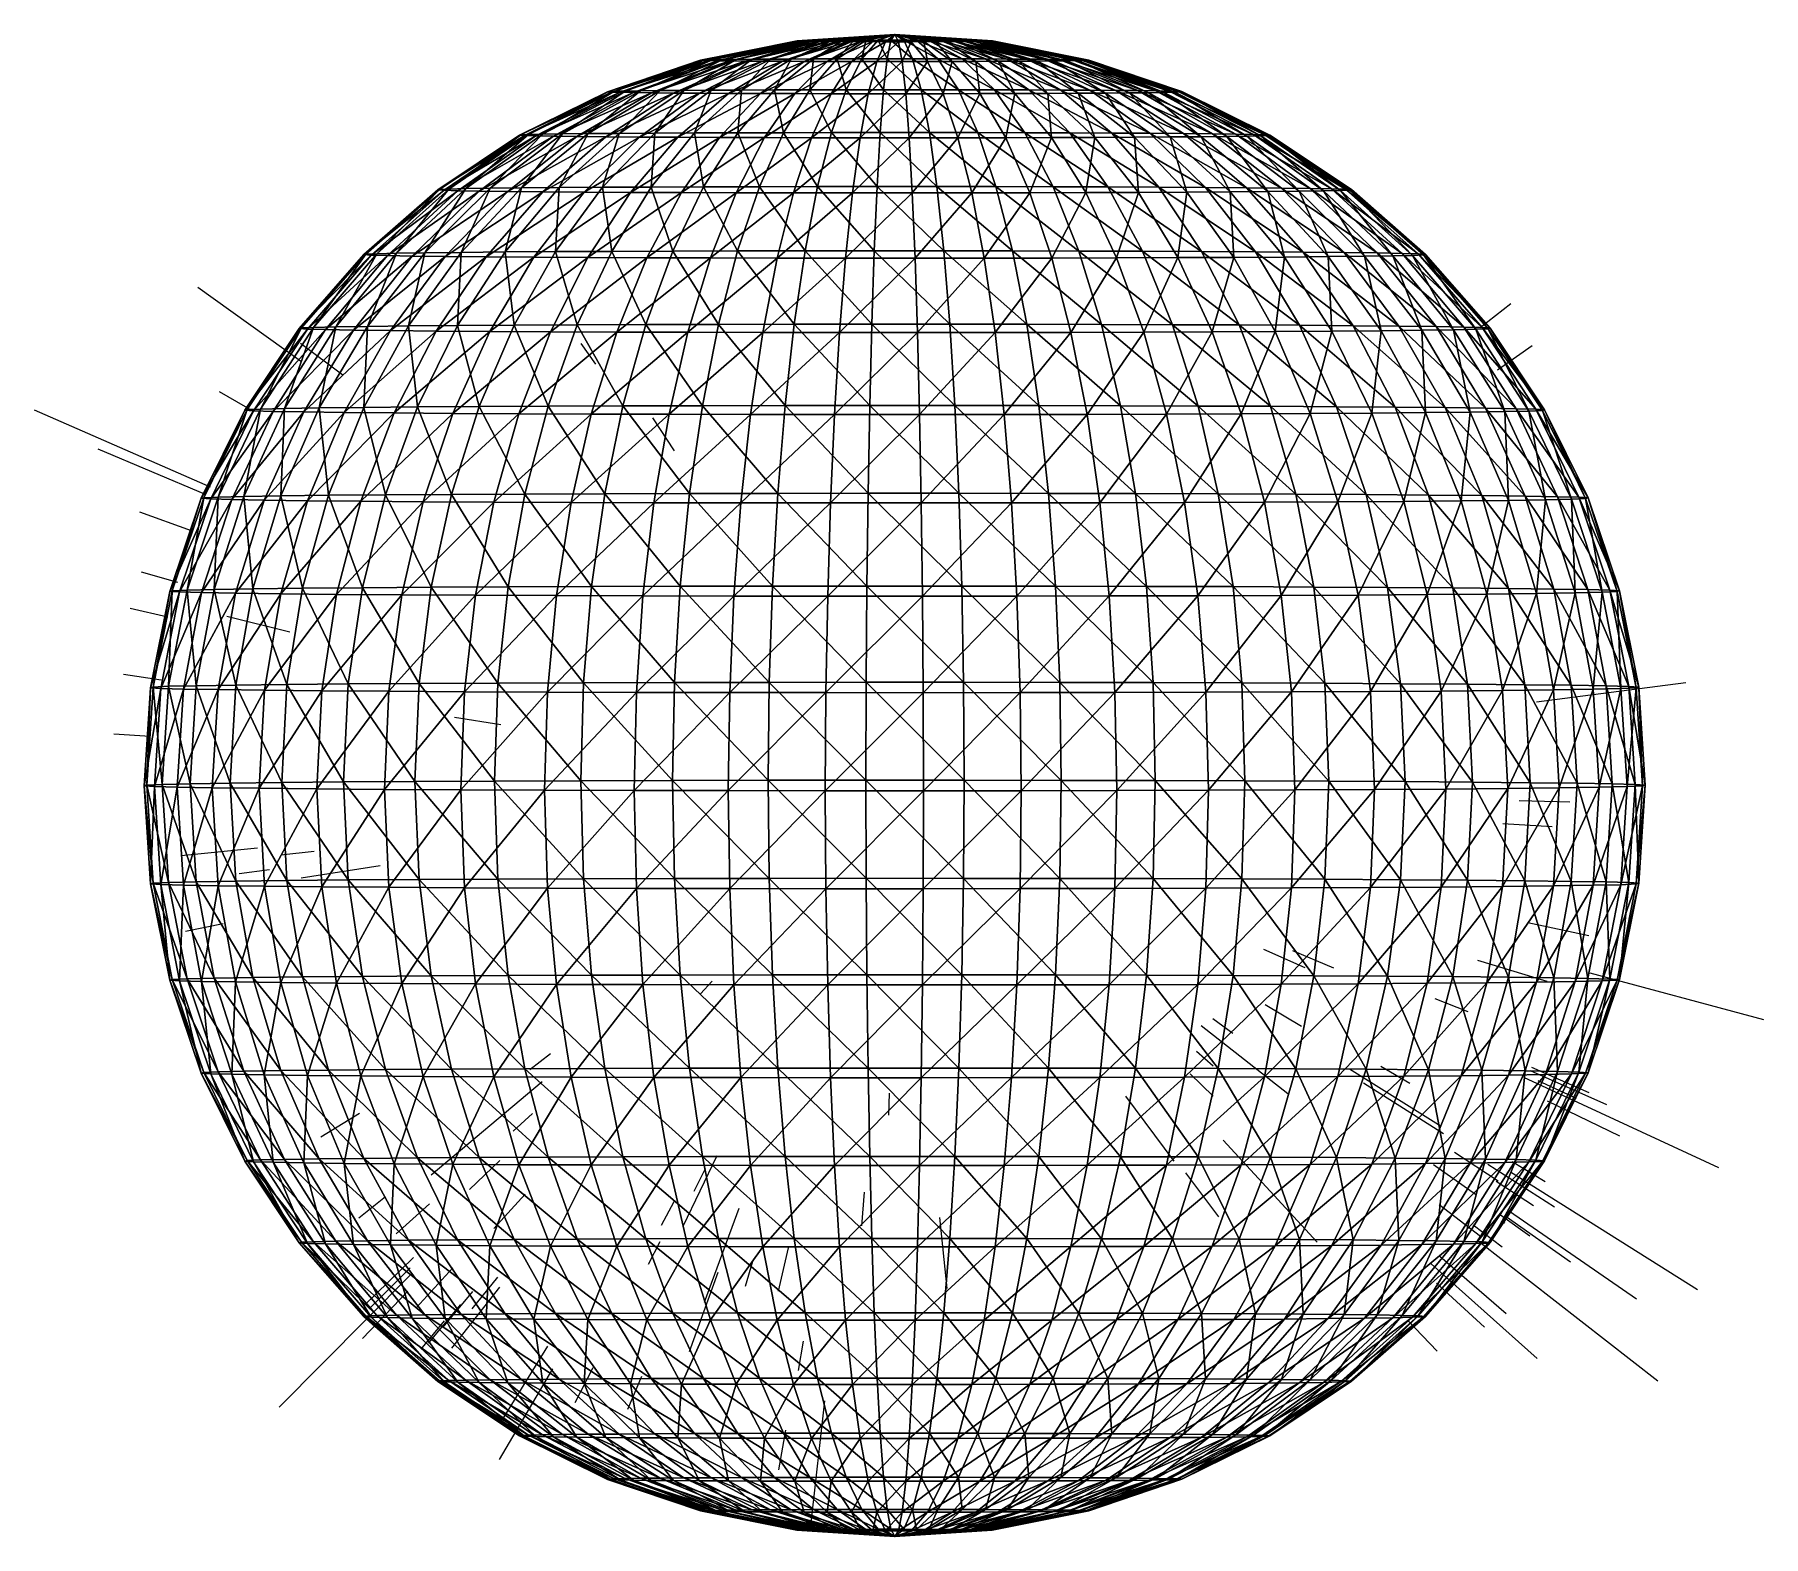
# Model space of a CAD drawing. Header units: metres. Extents: x -186 to 389, y -250 to 250.
import ezdxf

# ---------------------------------------------------------------- set-up
doc = ezdxf.new("R2010")
doc.units = ezdxf.units.M

msp = doc.modelspace()

# ---------------------------------------------------------------- linework, layer by layer
for p, q in [((-97.401566, 141.05214, -662.2348), (-131.96666, 165.75041, -672.0434)), ((294.90878, 152.4723, -633.854), (305.08472, 160.43271, -635.2969)), ((-83.682205, 136.59541, -704.2154), (-97.80879, 147.10063, -711.7522)), ((0.53749084, 140.23257, -426.09827), (-4.385689, 147.17378, -417.1827)), ((300.60345, 138.40952, -657.22815), (312.22473, 146.42781, -660.1833)), ((-113.239395, 124.40073, -638.68964), (-124.69351, 131.08289, -640.43384)), ((-127.754135, 99.368744, -622.18353), (-186.29337, 124.909294, -626.2872)), ((26.68747, 111.41428, -395.9486), (19.45929, 122.39909, -375.21725)), ((-129.36465, 96.88922, -608.52563), (-165.10501, 111.986824, -608.88525)), ((-134.05475, 84.80511, -611.45844), (-151.20935, 91.020744, -611.8425)), ((-138.65656, 67.56177, -628.1144), (-150.68521, 70.96699, -629.21796)), ((-141.96678, 56.015793, -588.4609), (-154.45381, 58.906567, -587.54456)), ((-101.3434, 50.995483, -743.5542), (-122.28635, 56.299828, -757.8394)), ((-144.19302, 35.122284, -572.49554), (-156.64786, 36.913666, -570.7756)), ((313.60217, 27.826876, -481.3147), (363.35687, 34.30864, -452.22083)), ((-31.127869, 20.247107, -395.51294), (-46.505127, 22.621466, -370.80377)), ((-147.79065, 16.27159, -587.8867), (-159.9065, 17.067198, -586.9904)), ((307.81796, -4.982011, -469.14893), (324.67706, -5.386174, -458.0293)), ((302.37585, -12.635415, -461.70013), (318.79352, -13.660458, -449.9762)), ((-112.11333, -20.909658, -734.949), (-137.49878, -23.4121, -750.35535)), ((-93.27612, -21.95529, -450.77228), (-104.298325, -23.207357, -441.9075)), ((-108.14212, -28.049534, -739.97534), (-118.24161, -29.410557, -746.46545)), ((-71.26474, -26.737585, -427.4596), (-97.53912, -30.839499, -400.03564)), ((-123.534775, -46.020702, -705.79333), (-136.08057, -48.603596, -711.38196)), ((310.70813, -45.575726, -481.61475), (331.102, -49.986866, -469.55475)), ((222.7959, -54.44929, -396.55746), (236.5303, -60.5393, -373.10754)), ((232.37036, -54.964317, -402.60538), (246.05925, -60.648373, -381.54907)), ((293.96283, -58.173637, -461.3204), (317.0592, -65.10073, -444.06656)), ((331.36633, -62.31145, -538.4838), (389.16147, -77.87681, -521.56396)), ((39.25802, -65.13697, -373.69122), (35.373207, -69.30284, -358.81982)), ((223.36682, -72.93888, -402.5967), (235.45578, -80.086296, -382.64346)), ((279.77716, -70.89642, -449.19913), (290.73346, -75.217125, -439.62982)), ((201.98859, -79.88287, -393.57242), (230.90584, -102.5324, -333.28018)), ((205.92209, -77.61393, -394.6579), (212.53691, -82.460915, -381.44604)), ((-14.605194, -89.29364, -808.43866), (-21.451584, -94.62794, -820.51917)), ((200.45248, -88.44576, -396.2472), (205.96931, -93.30317, -384.7157)), ((198.35025, -95.978096, -398.5728), (206.03264, -103.47518, -382.35315)), ((251.3609, -94.3574, -432.4721), (281.87622, -113.38046, -397.44385)), ((261.82587, -93.47102, -441.6682), (271.49316, -99.054886, -431.8382)), ((309.28958, -97.1072, -512.5745), (374.1778, -127.21432, -483.54138)), ((311.48157, -94.83689, -515.2095), (336.91882, -106.24398, -504.2629)), ((312.01883, -93.793495, -515.3784), (331.00687, -102.193474, -507.24298)), ((-17.363129, -98.66415, -802.4123), (-54.31601, -129.72948, -864.186)), ((98.1112, -102.417656, -379.26392), (97.975044, -109.80078, -362.90317)), ((176.80562, -103.374565, -393.10846), (192.93787, -125.08738, -348.34692)), ((256.08536, -98.96337, -439.35074), (282.66376, -115.81497, -410.9364)), ((314.12134, -98.20152, -525.5362), (326.8482, -104.03841, -520.7407)), ((-78.145325, -109.21945, -741.6295), (-90.98753, -117.09291, -751.3912)), ((-20.531578, -109.169624, -794.77844), (-27.042236, -115.06655, -804.96375)), ((317.20087, -104.99111, -544.5604), (341.23254, -116.607605, -537.73846)), ((209.29446, -118.12497, -416.21198), (240.67822, -152.04437, -361.65204)), ((-31.396988, -124.80233, -776.9814), (-41.581573, -134.47575, -790.2173)), ((40.777695, -123.28554, -398.1447), (29.48027, -146.80388, -358.4521)), ((279.35208, -126.18025, -488.2671), (293.3617, -136.0365, -479.05365)), ((286.3321, -122.07708, -494.95892), (300.88693, -131.61282, -486.2682)), ((297.4182, -126.10273, -521.8072), (319.61786, -140.28296, -512.31525)), ((305.5626, -125.160576, -542.3441), (316.48053, -131.80817, -538.9516)), ((36.868988, -127.6236, -401.9442), (33.135643, -135.1708, -389.86417)), ((196.8078, -128.96492, -416.48822), (207.81046, -143.62238, -394.92462)), ((300.2077, -131.70833, -538.6101), (312.59003, -139.85414, -534.4288)), ((304.94916, -128.66489, -547.54755), (367.257, -167.78107, -529.7108)), ((-69.52791, -136.93071, -485.75507), (-78.3277, -144.03844, -479.50214)), ((-23.027779, -136.00262, -774.6471), (-33.37892, -147.44542, -788.81824)), ((89.84129, -135.4001, -397.4964), (88.9988, -146.62907, -380.1868)), ((-54.85237, -139.28899, -742.6741), (-65.922134, -149.2462, -752.4288)), ((26.473053, -138.59825, -799.5706), (22.279938, -146.50224, -810.59717)), ((48.149246, -140.81772, -804.9207), (36.63379, -172.09169, -849.0503)), ((281.25128, -139.48445, -507.7645), (294.97253, -150.04382, -500.3113)), ((301.65, -142.98085, -576.3053), (311.3883, -149.88585, -574.8607)), ((303.51303, -143.45474, -604.1733), (324.92688, -158.54921, -603.9581)), ((304.63977, -141.68198, -599.1618), (346.88266, -170.92877, -597.70526)), ((114.88575, -143.86969, -403.5335), (117.33083, -167.5013, -370.24115)), ((292.57748, -146.29482, -546.9495), (302.2257, -153.62427, -543.9801)), ((302.25006, -145.0558, -613.61523), (303.06232, -145.63835, -613.64496)), ((21.788246, -151.96884, -425.13937), (17.916924, -159.491, -416.17633)), ((64.535736, -153.87486, -798.7426), (61.188705, -168.39717, -816.9126)), ((294.23196, -151.5679, -570.1331), (353.98364, -198.19484, -559.03235)), ((-60.21634, -157.10324, -714.1543), (-76.7077, -173.27417, -725.26434)), ((-61.228912, -160.60445, -707.2744), (-74.599884, -173.92363, -715.6553)), ((-47.12567, -160.59755, -485.53857), (-59.32704, -173.91617, -475.53046)), ((52.682755, -158.49121, -420.09253), (50.212387, -166.76584, -410.37512)), ((278.55136, -159.26852, -537.2689), (313.9031, -190.80238, -523.6176)), ((281.4463, -156.71518, -538.99725), (303.48947, -175.75388, -530.83093)), ((-61.427444, -163.0979, -702.8679), (-104.86374, -206.98366, -728.8742)), ((-32.189636, -163.70401, -473.07166), (-40.70764, -174.25273, -464.492)), ((41.159817, -162.15369, -426.6488), (31.56578, -188.5932, -397.3697)), ((280.31256, -165.62889, -560.8807), (296.35242, -180.36253, -556.84766)), ((-62.066833, -168.37161, -692.16156), (-77.16705, -184.05927, -700.1692)), ((-40.502228, -168.50716, -723.9695), (-50.37686, -180.35004, -732.2452)), ((-31.496078, -167.03769, -735.8642), (-47.470993, -187.33038, -751.61444)), ((-49.907303, -178.24478, -694.2949), (-57.327423, -187.06757, -698.6546)), ((-44.49205, -172.7751, -712.38654), (-55.25641, -185.64651, -720.2959)), ((270.81262, -178.13277, -573.1609), (280.55374, -188.29135, -571.2757)), ((-15.550949, -186.68845, -488.7597), (-30.77211, -211.28032, -473.28732)), ((69.49804, -185.04132, -770.01746), (67.89639, -194.75787, -778.6186)), ((-13.942314, -194.15387, -499.8109), (-31.69719, -224.40756, -483.23022)), ((-0.43743896, -193.85788, -486.49957), (-6.497963, -205.55551, -479.27563)), ((15.744736, -196.72508, -478.93347), (11.015961, -207.76619, -471.78973)), ((76.66812, -204.85663, -466.6098), (72.048584, -245.41658, -438.96857)), ((63.617413, -214.57124, -485.23645), (61.3782, -227.7773, -477.79047))]:
    msp.add_line(p, q)
for points in [[(35.57187, 241.5173, -601.927), (35.34294, 241.45824, -610.38745), (67.3925, 247.84644, -609.2008), (67.3926, 247.84654, -609.2007)], [(67.3925, 247.84644, -609.2008), (35.34294, 241.45824, -610.38745), (67.83497, 247.81679, -613.4461), (67.83507, 247.8169, -613.446)], [(35.34294, 241.45824, -610.38745), (36.2203, 241.39946, -618.8054), (67.83497, 247.81679, -613.4461), (67.83507, 247.8169, -613.446)], [(36.903194, 241.57564, -593.5687), (35.57187, 241.5173, -601.927), (67.50796, 247.87622, -604.934), (67.50806, 247.87633, -604.9339)], [(67.50796, 247.87622, -604.934), (35.57187, 241.5173, -601.927), (67.3925, 247.84644, -609.2008), (67.3926, 247.84654, -609.2007)], [(67.83497, 247.81679, -613.4461), (36.2203, 241.39946, -618.8054), (68.82779, 247.78781, -617.59735), (68.82789, 247.78792, -617.5972)], [(36.2203, 241.39946, -618.8054), (38.188953, 241.342, -627.03687), (68.82779, 247.78781, -617.59735), (68.82789, 247.78792, -617.5972)], [(39.314117, 241.6323, -585.4558), (36.903194, 241.57564, -593.5687), (68.17937, 247.90565, -600.7189), (68.17947, 247.90576, -600.71875)], [(68.17937, 247.90565, -600.7189), (36.903194, 241.57564, -593.5687), (67.50796, 247.87622, -604.934), (67.50806, 247.87633, -604.9339)], [(68.82779, 247.78781, -617.59735), (38.188953, 241.342, -627.03687), (70.35397, 247.75998, -621.5835), (70.35407, 247.76009, -621.5834)], [(38.188953, 241.342, -627.03687), (41.21521, 241.2868, -634.941), (70.35397, 247.75998, -621.5835), (70.35407, 247.76009, -621.5834)], [(42.763393, 241.68625, -577.7269), (39.314117, 241.6323, -585.4558), (69.39523, 247.93422, -596.6274), (69.39533, 247.93433, -596.62726)], [(69.39523, 247.93422, -596.6274), (39.314117, 241.6323, -585.4558), (68.17937, 247.90565, -600.7189), (68.17947, 247.90576, -600.71875)], [(70.35397, 247.75998, -621.5835), (41.21521, 241.2868, -634.941), (72.387405, 247.73378, -625.3363), (72.387505, 247.73389, -625.3362)], [(41.21521, 241.2868, -634.941), (45.247284, 241.23486, -642.38245), (72.387405, 247.73378, -625.3363), (72.387505, 247.73389, -625.3362)], [(47.19201, 241.7366, -570.5144), (42.763393, 241.68625, -577.7269), (71.13475, 247.96143, -592.7296), (71.13485, 247.96153, -592.7295)], [(71.13475, 247.96143, -592.7296), (42.763393, 241.68625, -577.7269), (69.39523, 247.93422, -596.6274), (69.39533, 247.93433, -596.62726)], [(72.387405, 247.73378, -625.3363), (45.247284, 241.23486, -642.38245), (74.89331, 247.70966, -628.7916), (74.89341, 247.70976, -628.7915)], [(45.247284, 241.23486, -642.38245), (50.2162, 241.18703, -649.23395), (74.89331, 247.70966, -628.7916), (74.89341, 247.70976, -628.7915)], [(52.524178, 241.78249, -563.94165), (47.19201, 241.7366, -570.5144), (73.368164, 247.98682, -589.0922), (73.36826, 247.98692, -589.0921)], [(73.368164, 247.98682, -589.0922), (47.19201, 241.7366, -570.5144), (71.13475, 247.96143, -592.7296), (71.13485, 247.96153, -592.7295)], [(74.89331, 247.70966, -628.7916), (50.2162, 241.18703, -649.23395), (77.82878, 247.68803, -631.8903), (77.82888, 247.68814, -631.8902)], [(50.2162, 241.18703, -649.23395), (56.036926, 241.14413, -655.3783), (77.82878, 247.68803, -631.8903), (77.82888, 247.68814, -631.8902)], [(58.668663, 241.82312, -558.12103), (52.524178, 241.78249, -563.94165), (76.05725, 248.00996, -585.77747), (76.05735, 248.01007, -585.77734)], [(76.05725, 248.00996, -585.77747), (52.524178, 241.78249, -563.94165), (73.368164, 247.98682, -589.0922), (73.36826, 247.98692, -589.0921)], [(77.82878, 247.68803, -631.8903), (56.036926, 241.14413, -655.3783), (81.14362, 247.66925, -634.57935), (81.14372, 247.66936, -634.5792)], [(56.036926, 241.14413, -655.3783), (62.609886, 241.10692, -660.7103), (81.14362, 247.66925, -634.57935), (81.14372, 247.66936, -634.5792)], [(65.520355, 241.85782, -553.1522), (58.668663, 241.82312, -558.12103), (79.156006, 248.03046, -582.8421), (79.156105, 248.03056, -582.842)], [(79.156006, 248.03046, -582.8421), (58.668663, 241.82312, -558.12103), (76.05725, 248.00996, -585.77747), (76.05735, 248.01007, -585.77734)], [(81.14362, 247.66925, -634.57935), (62.609886, 241.10692, -660.7103), (84.78109, 247.65367, -636.8127), (84.78119, 247.65378, -636.81256)], [(62.609886, 241.10692, -660.7103), (69.82257, 241.07599, -665.1388), (84.78109, 247.65367, -636.8127), (84.78119, 247.65378, -636.81256)], [(72.96199, 241.88596, -549.12024), (65.520355, 241.85782, -553.1522), (82.61141, 248.04794, -580.33624), (82.61151, 248.04805, -580.3361)], [(82.61141, 248.04794, -580.33624), (65.520355, 241.85782, -553.1522), (79.156006, 248.03046, -582.8421), (79.156105, 248.03056, -582.842)], [(67.50796, 247.87622, -604.934), (67.3925, 247.84644, -609.2008), (100, 249.99391, -607.9631), (100.0001, 249.99402, -607.96295)], [(100, 249.99391, -607.9631), (67.3925, 247.84644, -609.2008), (100, 249.99391, -607.9631), (100.0001, 249.99402, -607.96295)], [(67.3925, 247.84644, -609.2008), (67.83497, 247.81679, -613.4461), (100, 249.99391, -607.9631), (100.0001, 249.99402, -607.96295)], [(68.17937, 247.90565, -600.7189), (67.50796, 247.87622, -604.934), (100, 249.99391, -607.9631), (100.0001, 249.99402, -607.96295)], [(100, 249.99391, -607.9631), (67.50796, 247.87622, -604.934), (100, 249.99391, -607.9631), (100.0001, 249.99402, -607.96295)], [(100, 249.99391, -607.9631), (67.83497, 247.81679, -613.4461), (100, 249.99391, -607.9631), (100.0001, 249.99402, -607.96295)], [(67.83497, 247.81679, -613.4461), (68.82779, 247.78781, -617.59735), (100, 249.99391, -607.9631), (100.0001, 249.99402, -607.96295)], [(69.39523, 247.93422, -596.6274), (68.17937, 247.90565, -600.7189), (100, 249.99391, -607.9631), (100.0001, 249.99402, -607.96295)], [(100, 249.99391, -607.9631), (68.17937, 247.90565, -600.7189), (100, 249.99391, -607.9631), (100.0001, 249.99402, -607.96295)], [(100, 249.99391, -607.9631), (68.82779, 247.78781, -617.59735), (100, 249.99391, -607.9631), (100.0001, 249.99402, -607.96295)], [(68.82779, 247.78781, -617.59735), (70.35397, 247.75998, -621.5835), (100, 249.99391, -607.9631), (100.0001, 249.99402, -607.96295)], [(71.13475, 247.96143, -592.7296), (69.39523, 247.93422, -596.6274), (100, 249.99391, -607.9631), (100.0001, 249.99402, -607.96295)], [(100, 249.99391, -607.9631), (69.39523, 247.93422, -596.6274), (100, 249.99391, -607.9631), (100.0001, 249.99402, -607.96295)], [(84.78109, 247.65367, -636.8127), (69.82257, 241.07599, -665.1388), (88.67896, 247.64151, -638.5522), (88.67906, 247.64162, -638.55206)], [(69.82257, 241.07599, -665.1388), (77.551636, 241.05191, -668.588), (88.67896, 247.64151, -638.5522), (88.67906, 247.64162, -638.55206)], [(100, 249.99391, -607.9631), (70.35397, 247.75998, -621.5835), (100, 249.99391, -607.9631), (100.0001, 249.99402, -607.96295)], [(70.35397, 247.75998, -621.5835), (72.387405, 247.73378, -625.3363), (100, 249.99391, -607.9631), (100.0001, 249.99402, -607.96295)], [(73.368164, 247.98682, -589.0922), (71.13475, 247.96143, -592.7296), (100, 249.99391, -607.9631), (100.0001, 249.99402, -607.96295)], [(100, 249.99391, -607.9631), (71.13475, 247.96143, -592.7296), (100, 249.99391, -607.9631), (100.0001, 249.99402, -607.96295)], [(100, 249.99391, -607.9631), (72.387405, 247.73378, -625.3363), (100, 249.99391, -607.9631), (100.0001, 249.99402, -607.96295)], [(72.387405, 247.73378, -625.3363), (74.89331, 247.70966, -628.7916), (100, 249.99391, -607.9631), (100.0001, 249.99402, -607.96295)], [(80.86627, 241.90709, -546.09406), (72.96199, 241.88596, -549.12024), (86.36434, 248.06215, -578.30286), (86.36444, 248.06226, -578.30273)], [(86.36434, 248.06215, -578.30286), (72.96199, 241.88596, -549.12024), (82.61141, 248.04794, -580.33624), (82.61151, 248.04805, -580.3361)], [(76.05725, 248.00996, -585.77747), (73.368164, 247.98682, -589.0922), (100, 249.99391, -607.9631), (100.0001, 249.99402, -607.96295)], [(100, 249.99391, -607.9631), (73.368164, 247.98682, -589.0922), (100, 249.99391, -607.9631), (100.0001, 249.99402, -607.96295)], [(100, 249.99391, -607.9631), (74.89331, 247.70966, -628.7916), (100, 249.99391, -607.9631), (100.0001, 249.99402, -607.96295)], [(74.89331, 247.70966, -628.7916), (77.82878, 247.68803, -631.8903), (100, 249.99391, -607.9631), (100.0001, 249.99402, -607.96295)], [(79.156006, 248.03046, -582.8421), (76.05725, 248.00996, -585.77747), (100, 249.99391, -607.9631), (100.0001, 249.99402, -607.96295)], [(100, 249.99391, -607.9631), (76.05725, 248.00996, -585.77747), (100, 249.99391, -607.9631), (100.0001, 249.99402, -607.96295)], [(88.67896, 247.64151, -638.5522), (77.551636, 241.05191, -668.588), (92.77053, 247.63303, -639.768), (92.77063, 247.63313, -639.7679)], [(77.551636, 241.05191, -668.588), (85.664764, 241.03508, -670.9989), (92.77053, 247.63303, -639.768), (92.77063, 247.63313, -639.7679)], [(100, 249.99391, -607.9631), (77.82878, 247.68803, -631.8903), (100, 249.99391, -607.9631), (100.0001, 249.99402, -607.96295)], [(77.82878, 247.68803, -631.8903), (81.14362, 247.66925, -634.57935), (100, 249.99391, -607.9631), (100.0001, 249.99402, -607.96295)], [(82.61141, 248.04794, -580.33624), (79.156006, 248.03046, -582.8421), (100, 249.99391, -607.9631), (100.0001, 249.99402, -607.96295)], [(100, 249.99391, -607.9631), (79.156006, 248.03046, -582.8421), (100, 249.99391, -607.9631), (100.0001, 249.99402, -607.96295)], [(89.09792, 241.92084, -544.1255), (80.86627, 241.90709, -546.09406), (90.350586, 248.0728, -576.77673), (90.350685, 248.0729, -576.7766)], [(90.350586, 248.0728, -576.77673), (80.86627, 241.90709, -546.09406), (86.36434, 248.06215, -578.30286), (86.36444, 248.06226, -578.30273)], [(100, 249.99391, -607.9631), (81.14362, 247.66925, -634.57935), (100, 249.99391, -607.9631), (100.0001, 249.99402, -607.96295)], [(81.14362, 247.66925, -634.57935), (84.78109, 247.65367, -636.8127), (100, 249.99391, -607.9631), (100.0001, 249.99402, -607.96295)], [(86.36434, 248.06215, -578.30286), (82.61141, 248.04794, -580.33624), (100, 249.99391, -607.9631), (100.0001, 249.99402, -607.96295)], [(100, 249.99391, -607.9631), (82.61141, 248.04794, -580.33624), (100, 249.99391, -607.9631), (100.0001, 249.99402, -607.96295)], [(100, 249.99391, -607.9631), (84.78109, 247.65367, -636.8127), (100, 249.99391, -607.9631), (100.0001, 249.99402, -607.96295)], [(84.78109, 247.65367, -636.8127), (88.67896, 247.64151, -638.5522), (100, 249.99391, -607.9631), (100.0001, 249.99402, -607.96295)], [(92.77053, 247.63303, -639.768), (85.664764, 241.03508, -670.9989), (96.98582, 247.62834, -640.4394), (96.985916, 247.62845, -640.4393)], [(85.664764, 241.03508, -670.9989), (94.02321, 241.02577, -672.3302), (96.98582, 247.62834, -640.4394), (96.985916, 247.62845, -640.4393)], [(90.350586, 248.0728, -576.77673), (86.36434, 248.06215, -578.30286), (100, 249.99391, -607.9631), (100.0001, 249.99402, -607.96295)], [(100, 249.99391, -607.9631), (86.36434, 248.06215, -578.30286), (100, 249.99391, -607.9631), (100.0001, 249.99402, -607.96295)], [(100, 249.99391, -607.9631), (88.67896, 247.64151, -638.5522), (100, 249.99391, -607.9631), (100.0001, 249.99402, -607.96295)], [(88.67896, 247.64151, -638.5522), (92.77053, 247.63303, -639.768), (100, 249.99391, -607.9631), (100.0001, 249.99402, -607.96295)], [(97.51611, 241.92696, -543.2481), (89.09792, 241.92084, -544.1255), (94.50192, 248.07974, -575.78394), (94.50202, 248.07985, -575.7838)], [(94.50192, 248.07974, -575.78394), (89.09792, 241.92084, -544.1255), (90.350586, 248.0728, -576.77673), (90.350685, 248.0729, -576.7766)], [(94.50192, 248.07974, -575.78394), (90.350586, 248.0728, -576.77673), (100, 249.99391, -607.9631), (100.0001, 249.99402, -607.96295)], [(100, 249.99391, -607.9631), (90.350586, 248.0728, -576.77673), (100, 249.99391, -607.9631), (100.0001, 249.99402, -607.96295)], [(100, 249.99391, -607.9631), (92.77053, 247.63303, -639.768), (100, 249.99391, -607.9631), (100.0001, 249.99402, -607.96295)], [(92.77053, 247.63303, -639.768), (96.98582, 247.62834, -640.4394), (100, 249.99391, -607.9631), (100.0001, 249.99402, -607.96295)], [(96.98582, 247.62834, -640.4394), (94.02321, 241.02577, -672.3302), (101.25267, 247.62753, -640.5549), (101.25277, 247.62764, -640.55475)], [(94.02321, 241.02577, -672.3302), (102.4839, 241.02419, -672.5591), (101.25267, 247.62753, -640.5549), (101.25277, 247.62764, -640.55475)], [(98.74734, 248.08282, -575.34143), (94.50192, 248.07974, -575.78394), (100, 249.99391, -607.9631), (100.0001, 249.99402, -607.96295)], [(100, 249.99391, -607.9631), (94.50192, 248.07974, -575.78394), (100, 249.99391, -607.9631), (100.0001, 249.99402, -607.96295)], [(98.74734, 248.08282, -575.34143), (97.51611, 241.92696, -543.2481), (94.50192, 248.07974, -575.78394), (94.50202, 248.07985, -575.7838)], [(100, 249.99391, -607.9631), (96.98582, 247.62834, -640.4394), (100, 249.99391, -607.9631), (100.0001, 249.99402, -607.96295)], [(96.98582, 247.62834, -640.4394), (101.25267, 247.62753, -640.5549), (100, 249.99391, -607.9631), (100.0001, 249.99402, -607.96295)], [(105.97681, 241.92537, -543.47705), (97.51611, 241.92696, -543.2481), (98.74734, 248.08282, -575.34143), (98.74744, 248.08293, -575.3413)], [(103.01419, 248.08202, -575.4569), (98.74734, 248.08282, -575.34143), (100, 249.99391, -607.9631), (100.0001, 249.99402, -607.96295)], [(100, 249.99391, -607.9631), (98.74734, 248.08282, -575.34143), (100, 249.99391, -607.9631), (100.0001, 249.99402, -607.96295)], [(103.01419, 248.08202, -575.4569), (105.97681, 241.92537, -543.47705), (98.74734, 248.08282, -575.34143), (98.74744, 248.08293, -575.3413)], [(100, 249.99391, -607.9631), (123.94275, 247.7004, -630.11884), (100, 249.99391, -607.9631), (100.0001, 249.99402, -607.96295)], [(123.94275, 247.7004, -630.11884), (126.631836, 247.72354, -626.8041), (100, 249.99391, -607.9631), (100.0001, 249.99402, -607.96295)], [(100, 249.99391, -607.9631), (126.631836, 247.72354, -626.8041), (100, 249.99391, -607.9631), (100.0001, 249.99402, -607.96295)], [(126.631836, 247.72354, -626.8041), (128.86525, 247.74893, -623.1667), (100, 249.99391, -607.9631), (100.0001, 249.99402, -607.96295)], [(100, 249.99391, -607.9631), (128.86525, 247.74893, -623.1667), (100, 249.99391, -607.9631), (100.0001, 249.99402, -607.96295)], [(128.86525, 247.74893, -623.1667), (130.60477, 247.77614, -619.2689), (100, 249.99391, -607.9631), (100.0001, 249.99402, -607.96295)], [(100, 249.99391, -607.9631), (130.60477, 247.77614, -619.2689), (100, 249.99391, -607.9631), (100.0001, 249.99402, -607.96295)], [(130.60477, 247.77614, -619.2689), (131.82063, 247.8047, -615.1774), (100, 249.99391, -607.9631), (100.0001, 249.99402, -607.96295)], [(100, 249.99391, -607.9631), (131.82063, 247.8047, -615.1774), (100, 249.99391, -607.9631), (100.0001, 249.99402, -607.96295)], [(131.82063, 247.8047, -615.1774), (132.49203, 247.83414, -610.9623), (100, 249.99391, -607.9631), (100.0001, 249.99402, -607.96295)], [(100, 249.99391, -607.9631), (132.49203, 247.83414, -610.9623), (100, 249.99391, -607.9631), (100.0001, 249.99402, -607.96295)], [(132.49203, 247.83414, -610.9623), (132.6075, 247.86392, -606.69556), (100, 249.99391, -607.9631), (100.0001, 249.99402, -607.96295)], [(100, 249.99391, -607.9631), (132.6075, 247.86392, -606.69556), (100, 249.99391, -607.9631), (100.0001, 249.99402, -607.96295)], [(132.6075, 247.86392, -606.69556), (132.16502, 247.89357, -602.4502), (100, 249.99391, -607.9631), (100.0001, 249.99402, -607.96295)], [(100, 249.99391, -607.9631), (132.16502, 247.89357, -602.4502), (100, 249.99391, -607.9631), (100.0001, 249.99402, -607.96295)], [(132.16502, 247.89357, -602.4502), (131.17221, 247.92255, -598.29895), (100, 249.99391, -607.9631), (100.0001, 249.99402, -607.96295)], [(100, 249.99391, -607.9631), (131.17221, 247.92255, -598.29895), (100, 249.99391, -607.9631), (100.0001, 249.99402, -607.96295)], [(131.17221, 247.92255, -598.29895), (129.64603, 247.95038, -594.3128), (100, 249.99391, -607.9631), (100.0001, 249.99402, -607.96295)], [(100, 249.99391, -607.9631), (129.64603, 247.95038, -594.3128), (100, 249.99391, -607.9631), (100.0001, 249.99402, -607.96295)], [(129.64603, 247.95038, -594.3128), (127.61259, 247.97658, -590.56), (100, 249.99391, -607.9631), (100.0001, 249.99402, -607.96295)], [(100, 249.99391, -607.9631), (127.61259, 247.97658, -590.56), (100, 249.99391, -607.9631), (100.0001, 249.99402, -607.96295)], [(127.61259, 247.97658, -590.56), (125.1067, 248.0007, -587.1047), (100, 249.99391, -607.9631), (100.0001, 249.99402, -607.96295)], [(100, 249.99391, -607.9631), (125.1067, 248.0007, -587.1047), (100, 249.99391, -607.9631), (100.0001, 249.99402, -607.96295)], [(125.1067, 248.0007, -587.1047), (122.17122, 248.02232, -584.006), (100, 249.99391, -607.9631), (100.0001, 249.99402, -607.96295)], [(100, 249.99391, -607.9631), (122.17122, 248.02232, -584.006), (100, 249.99391, -607.9631), (100.0001, 249.99402, -607.96295)], [(122.17122, 248.02232, -584.006), (118.856384, 248.0411, -581.31696), (100, 249.99391, -607.9631), (100.0001, 249.99402, -607.96295)], [(100, 249.99391, -607.9631), (118.856384, 248.0411, -581.31696), (100, 249.99391, -607.9631), (100.0001, 249.99402, -607.96295)], [(118.856384, 248.0411, -581.31696), (115.21891, 248.05669, -579.0836), (100, 249.99391, -607.9631), (100.0001, 249.99402, -607.96295)], [(100, 249.99391, -607.9631), (115.21891, 248.05669, -579.0836), (100, 249.99391, -607.9631), (100.0001, 249.99402, -607.96295)], [(115.21891, 248.05669, -579.0836), (111.32104, 248.06885, -577.3441), (100, 249.99391, -607.9631), (100.0001, 249.99402, -607.96295)], [(100, 249.99391, -607.9631), (111.32104, 248.06885, -577.3441), (100, 249.99391, -607.9631), (100.0001, 249.99402, -607.96295)], [(111.32104, 248.06885, -577.3441), (107.22946, 248.07733, -576.1283), (100, 249.99391, -607.9631), (100.0001, 249.99402, -607.96295)], [(100, 249.99391, -607.9631), (107.22946, 248.07733, -576.1283), (100, 249.99391, -607.9631), (100.0001, 249.99402, -607.96295)], [(107.22946, 248.07733, -576.1283), (103.01419, 248.08202, -575.4569), (100, 249.99391, -607.9631), (100.0001, 249.99402, -607.96295)], [(100, 249.99391, -607.9631), (103.01419, 248.08202, -575.4569), (100, 249.99391, -607.9631), (100.0001, 249.99402, -607.96295)], [(100, 249.99391, -607.9631), (101.25267, 247.62753, -640.5549), (100, 249.99391, -607.9631), (100.0001, 249.99402, -607.96295)], [(101.25267, 247.62753, -640.5549), (105.49808, 247.63062, -640.1124), (100, 249.99391, -607.9631), (100.0001, 249.99402, -607.96295)], [(100, 249.99391, -607.9631), (105.49808, 247.63062, -640.1124), (100, 249.99391, -607.9631), (100.0001, 249.99402, -607.96295)], [(105.49808, 247.63062, -640.1124), (109.64943, 247.63756, -639.1196), (100, 249.99391, -607.9631), (100.0001, 249.99402, -607.96295)], [(100, 249.99391, -607.9631), (109.64943, 247.63756, -639.1196), (100, 249.99391, -607.9631), (100.0001, 249.99402, -607.96295)], [(109.64943, 247.63756, -639.1196), (113.63566, 247.64821, -637.59344), (100, 249.99391, -607.9631), (100.0001, 249.99402, -607.96295)], [(100, 249.99391, -607.9631), (113.63566, 247.64821, -637.59344), (100, 249.99391, -607.9631), (100.0001, 249.99402, -607.96295)], [(113.63566, 247.64821, -637.59344), (117.38859, 247.66241, -635.56006), (100, 249.99391, -607.9631), (100.0001, 249.99402, -607.96295)], [(100, 249.99391, -607.9631), (117.38859, 247.66241, -635.56006), (100, 249.99391, -607.9631), (100.0001, 249.99402, -607.96295)], [(117.38859, 247.66241, -635.56006), (120.84399, 247.6799, -633.05426), (100, 249.99391, -607.9631), (100.0001, 249.99402, -607.96295)], [(100, 249.99391, -607.9631), (120.84399, 247.6799, -633.05426), (100, 249.99391, -607.9631), (100.0001, 249.99402, -607.96295)], [(120.84399, 247.6799, -633.05426), (123.94275, 247.7004, -630.11884), (100, 249.99391, -607.9631), (100.0001, 249.99402, -607.96295)], [(101.25267, 247.62753, -640.5549), (102.4839, 241.02419, -672.5591), (105.49808, 247.63062, -640.1124), (105.49818, 247.63072, -640.1123)], [(102.4839, 241.02419, -672.5591), (110.902084, 241.0303, -671.68176), (105.49808, 247.63062, -640.1124), (105.49818, 247.63072, -640.1123)], [(107.22946, 248.07733, -576.1283), (114.33523, 241.91606, -544.80835), (103.01419, 248.08202, -575.4569), (103.01429, 248.08212, -575.4568)], [(114.33523, 241.91606, -544.80835), (105.97681, 241.92537, -543.47705), (103.01419, 248.08202, -575.4569), (103.01429, 248.08212, -575.4568)], [(105.49808, 247.63062, -640.1124), (110.902084, 241.0303, -671.68176), (109.64943, 247.63756, -639.1196), (109.64953, 247.63766, -639.1195)], [(111.32104, 248.06885, -577.3441), (122.44837, 241.89923, -547.21924), (107.22946, 248.07733, -576.1283), (107.22956, 248.07744, -576.1282)], [(122.44837, 241.89923, -547.21924), (114.33523, 241.91606, -544.80835), (107.22946, 248.07733, -576.1283), (107.22956, 248.07744, -576.1282)], [(109.64943, 247.63756, -639.1196), (119.13374, 241.04405, -669.71313), (113.63566, 247.64821, -637.59344), (113.63576, 247.64832, -637.5933)], [(110.902084, 241.0303, -671.68176), (119.13374, 241.04405, -669.71313), (109.64943, 247.63756, -639.1196), (109.64953, 247.63766, -639.1195)], [(115.21891, 248.05669, -579.0836), (130.17743, 241.87515, -550.6684), (111.32104, 248.06885, -577.3441), (111.32114, 248.06895, -577.344)], [(130.17743, 241.87515, -550.6684), (122.44837, 241.89923, -547.21924), (111.32104, 248.06885, -577.3441), (111.32114, 248.06895, -577.344)], [(113.63566, 247.64821, -637.59344), (127.037994, 241.06519, -666.687), (117.38859, 247.66241, -635.56006), (117.38869, 247.66252, -635.55994)], [(119.13374, 241.04405, -669.71313), (127.037994, 241.06519, -666.687), (113.63566, 247.64821, -637.59344), (113.63576, 247.64832, -637.5933)], [(118.856384, 248.0411, -581.31696), (137.39014, 241.84422, -555.0969), (115.21891, 248.05669, -579.0836), (115.21901, 248.0568, -579.0835)], [(137.39014, 241.84422, -555.0969), (130.17743, 241.87515, -550.6684), (115.21891, 248.05669, -579.0836), (115.21901, 248.0568, -579.0835)], [(117.38859, 247.66241, -635.56006), (134.47964, 241.09332, -662.65497), (120.84399, 247.6799, -633.05426), (120.844086, 247.68001, -633.05414)], [(127.037994, 241.06519, -666.687), (134.47964, 241.09332, -662.65497), (117.38859, 247.66241, -635.56006), (117.38869, 247.66252, -635.55994)], [(122.17122, 248.02232, -584.006), (143.96307, 241.807, -560.42896), (118.856384, 248.0411, -581.31696), (118.85648, 248.04121, -581.31683)], [(143.96307, 241.807, -560.42896), (137.39014, 241.84422, -555.0969), (118.856384, 248.0411, -581.31696), (118.85648, 248.04121, -581.31683)], [(120.84399, 247.6799, -633.05426), (141.33133, 241.12802, -657.6862), (123.94275, 247.7004, -630.11884), (123.94285, 247.7005, -630.1187)], [(134.47964, 241.09332, -662.65497), (141.33133, 241.12802, -657.6862), (120.84399, 247.6799, -633.05426), (120.844086, 247.68001, -633.05414)], [(125.1067, 248.0007, -587.1047), (149.78381, 241.76411, -566.5733), (122.17122, 248.02232, -584.006), (122.17132, 248.02243, -584.00586)], [(149.78381, 241.76411, -566.5733), (143.96307, 241.807, -560.42896), (122.17122, 248.02232, -584.006), (122.17132, 248.02243, -584.00586)], [(123.94275, 247.7004, -630.11884), (147.47581, 241.16866, -651.8656), (126.631836, 247.72354, -626.8041), (126.631935, 247.72365, -626.80396)], [(141.33133, 241.12802, -657.6862), (147.47583, 241.16866, -651.8656), (123.94275, 247.7004, -630.11884), (123.94285, 247.7005, -630.1187)], [(127.61259, 247.97658, -590.56), (154.75272, 241.71628, -573.4248), (125.1067, 248.0007, -587.1047), (125.1068, 248.00081, -587.10455)], [(154.75272, 241.71628, -573.4248), (149.78381, 241.76411, -566.5733), (125.1067, 248.0007, -587.1047), (125.1068, 248.00081, -587.10455)], [(126.631836, 247.72354, -626.8041), (152.808, 241.21454, -645.29285), (128.86525, 247.74893, -623.1667), (128.86536, 247.74904, -623.16656)], [(147.47581, 241.16866, -651.8656), (152.808, 241.21454, -645.29285), (126.631836, 247.72354, -626.8041), (126.631935, 247.72365, -626.80396)], [(129.64603, 247.95038, -594.3128), (158.78479, 241.66434, -580.8663), (127.61259, 247.97658, -590.56), (127.612686, 247.97668, -590.5599)], [(158.78479, 241.66434, -580.8663), (154.75272, 241.71628, -573.4248), (127.61259, 247.97658, -590.56), (127.612686, 247.97668, -590.5599)], [(128.86525, 247.74893, -623.1667), (157.2366, 241.2649, -638.0803), (130.60477, 247.77614, -619.2689), (130.60487, 247.77625, -619.2688)], [(152.808, 241.21454, -645.29285), (157.2366, 241.2649, -638.0803), (128.86525, 247.74893, -623.1667), (128.86536, 247.74904, -623.16656)], [(131.17221, 247.92255, -598.29895), (161.81105, 241.60915, -588.7703), (129.64603, 247.95038, -594.3128), (129.64613, 247.95049, -594.3127)], [(161.81105, 241.60915, -588.7703), (158.78479, 241.66434, -580.8663), (129.64603, 247.95038, -594.3128), (129.64613, 247.95049, -594.3127)], [(130.60477, 247.77614, -619.2689), (160.68588, 241.31885, -630.35144), (131.82063, 247.8047, -615.1774), (131.82074, 247.80481, -615.1773)], [(157.2366, 241.2649, -638.0803), (160.68588, 241.31885, -630.35144), (130.60477, 247.77614, -619.2689), (130.60487, 247.77625, -619.2688)], [(132.16502, 247.89357, -602.4502), (163.7797, 241.55168, -597.00183), (131.17221, 247.92255, -598.29895), (131.17232, 247.92265, -598.2988)], [(163.7797, 241.55168, -597.00183), (161.81105, 241.60915, -588.7703), (131.17221, 247.92255, -598.29895), (131.17232, 247.92265, -598.2988)], [(131.82063, 247.8047, -615.1774), (163.0968, 241.3755, -622.2385), (132.49203, 247.83414, -610.9623), (132.49214, 247.83424, -610.96216)], [(160.68588, 241.31885, -630.35144), (163.0968, 241.3755, -622.2385), (131.82063, 247.8047, -615.1774), (131.82074, 247.80481, -615.1773)], [(132.6075, 247.86392, -606.69556), (164.65706, 241.4929, -605.4198), (132.16502, 247.89357, -602.4502), (132.16513, 247.89368, -602.4501)], [(164.65706, 241.4929, -605.4198), (163.7797, 241.55168, -597.00183), (132.16502, 247.89357, -602.4502), (132.16513, 247.89368, -602.4501)], [(132.49203, 247.83414, -610.9623), (164.42813, 241.43384, -613.88025), (132.6075, 247.86392, -606.69556), (132.6076, 247.86403, -606.69543)], [(163.0968, 241.3755, -622.2385), (164.42813, 241.43384, -613.88025), (132.49203, 247.83414, -610.9623), (132.49214, 247.83424, -610.96216)], [(164.42813, 241.43384, -613.88025), (164.65706, 241.4929, -605.4198), (132.6075, 247.86392, -606.69556), (132.6076, 247.86403, -606.69543)], [(29.803413, 231.41805, -542.8291), (21.919403, 231.3502, -552.5475), (47.19201, 241.7366, -570.5144), (47.19211, 241.73671, -570.5143)], [(47.19201, 241.7366, -570.5144), (21.919403, 231.3502, -552.5475), (42.763393, 241.68625, -577.7269), (42.763493, 241.68636, -577.7268)], [(38.88851, 231.47813, -534.2229), (29.803413, 231.41805, -542.8291), (52.524178, 241.78249, -563.94165), (52.524277, 241.7826, -563.9415)], [(52.524178, 241.78249, -563.94165), (29.803413, 231.41805, -542.8291), (47.19201, 241.7366, -570.5144), (47.19211, 241.73671, -570.5143)], [(49.01925, 231.52942, -526.8762), (38.88851, 231.47813, -534.2229), (58.668663, 241.82312, -558.12103), (58.668762, 241.82323, -558.1209)], [(58.668663, 241.82312, -558.12103), (38.88851, 231.47813, -534.2229), (52.524178, 241.78249, -563.94165), (52.524277, 241.7826, -563.9415)], [(60.022263, 231.57103, -520.9146), (49.01925, 231.52942, -526.8762), (65.520355, 241.85782, -553.1522), (65.520454, 241.85793, -553.1521)], [(65.520355, 241.85782, -553.1522), (49.01925, 231.52942, -526.8762), (58.668663, 241.82312, -558.12103), (58.668762, 241.82323, -558.1209)], [(71.70934, 231.60228, -516.4402), (60.022263, 231.57103, -520.9146), (72.96199, 241.88596, -549.12024), (72.96209, 241.88606, -549.1201)], [(72.96199, 241.88596, -549.12024), (60.022263, 231.57103, -520.9146), (65.520355, 241.85782, -553.1522), (65.520454, 241.85793, -553.1521)], [(83.880455, 231.6226, -513.5294), (71.70934, 231.60228, -516.4402), (80.86627, 241.90709, -546.09406), (80.86637, 241.9072, -546.09393)], [(80.86627, 241.90709, -546.09406), (71.70934, 231.60228, -516.4402), (72.96199, 241.88596, -549.12024), (72.96209, 241.88606, -549.1201)], [(89.09792, 241.92084, -544.1255), (83.880455, 231.6226, -513.5294), (80.86627, 241.90709, -546.09406), (80.86637, 241.9072, -546.09393)], [(96.32739, 231.63167, -512.23224), (83.880455, 231.6226, -513.5294), (89.09792, 241.92084, -544.1255), (89.09802, 241.92094, -544.12537)], [(97.51611, 241.92696, -543.2481), (96.32739, 231.63167, -512.23224), (89.09792, 241.92084, -544.1255), (89.09802, 241.92094, -544.12537)], [(108.83716, 231.6293, -512.5707), (96.32739, 231.63167, -512.23224), (97.51611, 241.92696, -543.2481), (97.51621, 241.92706, -543.248)], [(105.97681, 241.92537, -543.47705), (108.83716, 231.6293, -512.5707), (97.51611, 241.92696, -543.2481), (97.51621, 241.92706, -543.248)], [(114.33523, 241.91606, -544.80835), (121.19572, 231.61555, -514.5391), (105.97681, 241.92537, -543.47705), (105.976906, 241.92548, -543.4769)], [(121.19572, 231.61555, -514.5391), (108.83716, 231.6293, -512.5707), (105.97681, 241.92537, -543.47705), (105.976906, 241.92548, -543.4769)], [(122.44837, 241.89923, -547.21924), (133.19162, 231.59067, -518.10376), (114.33523, 241.91606, -544.80835), (114.33533, 241.91617, -544.8082)], [(133.19162, 231.59067, -518.10376), (121.19572, 231.61555, -514.5391), (114.33523, 241.91606, -544.80835), (114.33533, 241.91617, -544.8082)], [(130.17743, 241.87515, -550.6684), (144.61958, 231.55505, -523.2037), (122.44837, 241.89923, -547.21924), (122.44847, 241.89934, -547.2191)], [(144.61958, 231.55505, -523.2037), (133.19162, 231.59067, -518.10376), (122.44837, 241.89923, -547.21924), (122.44847, 241.89934, -547.2191)], [(137.39014, 241.84422, -555.0969), (155.28412, 231.50935, -529.7515), (130.17743, 241.87515, -550.6684), (130.17754, 241.87526, -550.6683)], [(155.28412, 231.50935, -529.7515), (144.61958, 231.55505, -523.2037), (130.17743, 241.87515, -550.6684), (130.17754, 241.87526, -550.6683)], [(143.96307, 241.807, -560.42896), (165.00272, 231.45432, -537.6354), (137.39014, 241.84422, -555.0969), (137.39024, 241.84433, -555.0968)], [(165.00272, 231.45432, -537.6354), (155.28412, 231.50935, -529.7515), (137.39014, 241.84422, -555.0969), (137.39024, 241.84433, -555.0968)], [(149.78381, 241.76411, -566.5733), (173.6091, 231.39088, -546.7202), (143.96307, 241.807, -560.42896), (143.96318, 241.80711, -560.42883)], [(173.6091, 231.39088, -546.7202), (165.00272, 231.45432, -537.6354), (143.96307, 241.807, -560.42896), (143.96318, 241.80711, -560.42883)], [(154.75272, 241.71628, -573.4248), (180.95602, 231.32016, -556.8507), (149.78381, 241.76411, -566.5733), (149.78392, 241.76422, -566.5732)], [(180.95602, 231.32016, -556.8507), (173.6091, 231.39088, -546.7202), (149.78381, 241.76411, -566.5733), (149.78392, 241.76422, -566.5732)], [(158.78479, 241.66434, -580.8663), (186.91776, 231.24335, -567.8535), (154.75272, 241.71628, -573.4248), (154.75282, 241.71638, -573.4247)], [(186.91776, 231.24335, -567.8535), (180.95602, 231.32016, -556.8507), (154.75272, 241.71628, -573.4248), (154.75282, 241.71638, -573.4247)], [(4.738159, 231.02596, -598.9933), (4.399658, 230.93861, -611.50275), (35.34294, 241.45824, -610.38745), (35.34304, 241.45834, -610.3873)], [(35.34294, 241.45824, -610.38745), (4.399658, 230.93861, -611.50275), (36.2203, 241.39946, -618.8054), (36.220398, 241.39957, -618.8053)], [(4.399658, 230.93861, -611.50275), (5.6968994, 230.85172, -623.94934), (36.2203, 241.39946, -618.8054), (36.220398, 241.39957, -618.8053)], [(6.7066193, 231.11223, -586.6351), (4.738159, 231.02596, -598.9933), (35.57187, 241.5173, -601.927), (35.571968, 241.51741, -601.9269)], [(35.57187, 241.5173, -601.927), (4.738159, 231.02596, -598.9933), (35.34294, 241.45824, -610.38745), (35.34304, 241.45834, -610.3873)], [(36.2203, 241.39946, -618.8054), (5.6968994, 230.85172, -623.94934), (38.188953, 241.342, -627.03687), (38.189053, 241.3421, -627.03674)], [(5.6968994, 230.85172, -623.94934), (8.607704, 230.76674, -636.12024), (38.188953, 241.342, -627.03687), (38.189053, 241.3421, -627.03674)], [(10.271355, 231.19597, -574.6394), (6.7066193, 231.11223, -586.6351), (36.903194, 241.57564, -593.5687), (36.903294, 241.57574, -593.5686)], [(36.903194, 241.57564, -593.5687), (6.7066193, 231.11223, -586.6351), (35.57187, 241.5173, -601.927), (35.571968, 241.51741, -601.9269)], [(38.188953, 241.342, -627.03687), (8.607704, 230.76674, -636.12024), (41.21521, 241.2868, -634.941), (41.21531, 241.28691, -634.94086)], [(8.607704, 230.76674, -636.12024), (13.08226, 230.68515, -647.807), (41.21521, 241.2868, -634.941), (41.21531, 241.28691, -634.94086)], [(15.371368, 231.27576, -563.21173), (10.271355, 231.19597, -574.6394), (39.314117, 241.6323, -585.4558), (39.314217, 241.6324, -585.4557)], [(39.314117, 241.6323, -585.4558), (10.271355, 231.19597, -574.6394), (36.903194, 241.57564, -593.5687), (36.903294, 241.57574, -593.5686)], [(41.21521, 241.2868, -634.941), (13.08226, 230.68515, -647.807), (45.247284, 241.23486, -642.38245), (45.247383, 241.23497, -642.3823)], [(13.08226, 230.68515, -647.807), (19.043983, 230.60834, -658.80975), (45.247284, 241.23486, -642.38245), (45.247383, 241.23497, -642.3823)], [(21.919403, 231.3502, -552.5475), (15.371368, 231.27576, -563.21173), (42.763393, 241.68625, -577.7269), (42.763493, 241.68636, -577.7268)], [(42.763393, 241.68625, -577.7269), (15.371368, 231.27576, -563.21173), (39.314117, 241.6323, -585.4558), (39.314217, 241.6324, -585.4557)], [(45.247284, 241.23486, -642.38245), (19.043983, 230.60834, -658.80975), (50.2162, 241.18703, -649.23395), (50.2163, 241.18713, -649.2338)], [(19.043983, 230.60834, -658.80975), (26.390907, 230.53761, -668.94025), (50.2162, 241.18703, -649.23395), (50.2163, 241.18713, -649.2338)], [(50.2162, 241.18703, -649.23395), (26.390907, 230.53761, -668.94025), (56.036926, 241.14413, -655.3783), (56.037025, 241.14424, -655.3782)], [(26.390907, 230.53761, -668.94025), (34.997284, 230.47418, -678.0251), (56.036926, 241.14413, -655.3783), (56.037025, 241.14424, -655.3782)], [(56.036926, 241.14413, -655.3783), (34.997284, 230.47418, -678.0251), (62.609886, 241.10692, -660.7103), (62.609985, 241.10703, -660.7102)], [(34.997284, 230.47418, -678.0251), (44.715897, 230.41914, -685.90894), (62.609886, 241.10692, -660.7103), (62.609985, 241.10703, -660.7102)], [(62.609886, 241.10692, -660.7103), (44.715897, 230.41914, -685.90894), (69.82257, 241.07599, -665.1388), (69.82267, 241.0761, -665.1387)], [(44.715897, 230.41914, -685.90894), (55.3804, 230.37344, -692.4568), (69.82257, 241.07599, -665.1388), (69.82267, 241.0761, -665.1387)], [(69.82257, 241.07599, -665.1388), (55.3804, 230.37344, -692.4568), (77.551636, 241.05191, -668.588), (77.551735, 241.05202, -668.5879)], [(55.3804, 230.37344, -692.4568), (66.8084, 230.33783, -697.5567), (77.551636, 241.05191, -668.588), (77.551735, 241.05202, -668.5879)], [(77.551636, 241.05191, -668.588), (66.8084, 230.33783, -697.5567), (85.664764, 241.03508, -670.9989), (85.66486, 241.03519, -670.9988)], [(66.8084, 230.33783, -697.5567), (78.804276, 230.31294, -701.12134), (85.664764, 241.03508, -670.9989), (85.66486, 241.03519, -670.9988)], [(85.664764, 241.03508, -670.9989), (78.804276, 230.31294, -701.12134), (94.02321, 241.02577, -672.3302), (94.02331, 241.02588, -672.3301)], [(78.804276, 230.31294, -701.12134), (91.16286, 230.2992, -703.0897), (94.02321, 241.02577, -672.3302), (94.02331, 241.02588, -672.3301)], [(94.02321, 241.02577, -672.3302), (91.16286, 230.2992, -703.0897), (102.4839, 241.02419, -672.5591), (102.484, 241.02429, -672.55896)], [(91.16286, 230.2992, -703.0897), (103.67264, 230.29683, -703.4282), (102.4839, 241.02419, -672.5591), (102.484, 241.02429, -672.55896)], [(102.4839, 241.02419, -672.5591), (103.67264, 230.29683, -703.4282), (110.902084, 241.0303, -671.68176), (110.90218, 241.03041, -671.68164)], [(103.67264, 230.29683, -703.4282), (116.119545, 230.3059, -702.13104), (110.902084, 241.0303, -671.68176), (110.90218, 241.03041, -671.68164)], [(110.902084, 241.0303, -671.68176), (116.119545, 230.3059, -702.13104), (119.13374, 241.04405, -669.71313), (119.13384, 241.04416, -669.713)], [(116.119545, 230.3059, -702.13104), (128.29068, 230.32622, -699.2203), (119.13374, 241.04405, -669.71313), (119.13384, 241.04416, -669.713)], [(119.13374, 241.04405, -669.71313), (128.29068, 230.32622, -699.2203), (127.037994, 241.06519, -666.687), (127.03809, 241.06529, -666.6869)], [(127.037994, 241.06519, -666.687), (139.97772, 230.35747, -694.74585), (134.47964, 241.09332, -662.65497), (134.47975, 241.09343, -662.65485)], [(128.29068, 230.32622, -699.2203), (139.97772, 230.35747, -694.74585), (127.037994, 241.06519, -666.687), (127.03809, 241.06529, -666.6869)], [(134.47964, 241.09332, -662.65497), (150.98076, 230.39908, -688.78424), (141.33133, 241.12802, -657.6862), (141.33144, 241.12813, -657.6861)], [(139.97772, 230.35747, -694.74585), (150.98076, 230.39908, -688.78424), (134.47964, 241.09332, -662.65497), (134.47975, 241.09343, -662.65485)], [(141.33133, 241.12802, -657.6862), (161.11148, 230.45036, -681.43756), (147.47583, 241.16866, -651.8656), (147.47594, 241.16876, -651.8655)], [(150.98076, 230.39908, -688.78424), (161.11148, 230.45036, -681.43756), (141.33133, 241.12802, -657.6862), (141.33144, 241.12813, -657.6861)], [(147.47581, 241.16866, -651.8656), (170.19658, 230.51045, -672.83136), (152.808, 241.21454, -645.29285), (152.8081, 241.21465, -645.2927)], [(161.11148, 230.45036, -681.43756), (170.1966, 230.51045, -672.83136), (147.47583, 241.16866, -651.8656), (147.47594, 241.16876, -651.8655)], [(152.808, 241.21454, -645.29285), (178.0806, 230.5783, -663.11304), (157.2366, 241.2649, -638.0803), (157.23671, 241.265, -638.0802)], [(170.19658, 230.51045, -672.83136), (178.0806, 230.5783, -663.11304), (152.808, 241.21454, -645.29285), (152.8081, 241.21465, -645.2927)], [(157.2366, 241.2649, -638.0803), (184.62863, 230.65274, -652.4487), (160.68588, 241.31885, -630.35144), (160.68599, 241.31895, -630.3513)], [(178.0806, 230.5783, -663.11304), (184.62863, 230.65274, -652.4487), (157.2366, 241.2649, -638.0803), (157.23671, 241.265, -638.0802)], [(161.81105, 241.60915, -588.7703), (191.3923, 231.16176, -579.5403), (158.78479, 241.66434, -580.8663), (158.7849, 241.66444, -580.86615)], [(191.3923, 231.16176, -579.5403), (186.91776, 231.24335, -567.8535), (158.78479, 241.66434, -580.8663), (158.7849, 241.66444, -580.86615)], [(160.68588, 241.31885, -630.35144), (189.72864, 230.73253, -641.02106), (163.0968, 241.3755, -622.2385), (163.09691, 241.37561, -622.2384)], [(184.62863, 230.65274, -652.4487), (189.72864, 230.73253, -641.02106), (160.68588, 241.31885, -630.35144), (160.68599, 241.31895, -630.3513)], [(163.7797, 241.55168, -597.00183), (194.3031, 231.07678, -591.71106), (161.81105, 241.60915, -588.7703), (161.81116, 241.60925, -588.7702)], [(194.3031, 231.07678, -591.71106), (191.3923, 231.16176, -579.5403), (161.81105, 241.60915, -588.7703), (161.81116, 241.60925, -588.7702)], [(163.0968, 241.3755, -622.2385), (193.29338, 230.81627, -629.02545), (164.42813, 241.43384, -613.88025), (164.42824, 241.43394, -613.8801)], [(189.72864, 230.73253, -641.02106), (193.29338, 230.81627, -629.02545), (163.0968, 241.3755, -622.2385), (163.09691, 241.37561, -622.2384)], [(164.65706, 241.4929, -605.4198), (195.60034, 230.98988, -604.1577), (163.7797, 241.55168, -597.00183), (163.7798, 241.55179, -597.0017)], [(195.60034, 230.98988, -604.1577), (194.3031, 231.07678, -591.71106), (163.7797, 241.55168, -597.00183), (163.7798, 241.55179, -597.0017)], [(164.42813, 241.43384, -613.88025), (195.26184, 230.90254, -616.6672), (164.65706, 241.4929, -605.4198), (164.65717, 241.49301, -605.4197)], [(193.29338, 230.81627, -629.02545), (195.26184, 230.90254, -616.6672), (164.42813, 241.43384, -613.88025), (164.42824, 241.43394, -613.8801)], [(195.26184, 230.90254, -616.6672), (195.60034, 230.98988, -604.1577), (164.65706, 241.4929, -605.4198), (164.65717, 241.49301, -605.4197)], [(-24.465584, 216.58168, -596.1833), (-24.907852, 216.46756, -612.52765), (4.399658, 230.93861, -611.50275), (4.3997583, 230.93872, -611.5026)], [(4.399658, 230.93861, -611.50275), (-24.907852, 216.46756, -612.52765), (5.6968994, 230.85172, -623.94934), (5.6969995, 230.85182, -623.9492)], [(-24.907852, 216.46756, -612.52765), (-23.212921, 216.35403, -628.7899), (5.6968994, 230.85172, -623.94934), (5.6969995, 230.85182, -623.9492)], [(-21.893677, 216.69441, -580.03644), (-24.465584, 216.58168, -596.1833), (4.738159, 231.02596, -598.9933), (4.7382593, 231.02606, -598.99316)], [(4.738159, 231.02596, -598.9933), (-24.465584, 216.58168, -596.1833), (4.399658, 230.93861, -611.50275), (4.3997583, 230.93872, -611.5026)], [(5.6968994, 230.85172, -623.94934), (-23.212921, 216.35403, -628.7899), (8.607704, 230.76674, -636.12024), (8.607804, 230.76685, -636.1201)], [(-23.212921, 216.35403, -628.7899), (-19.409775, 216.24303, -644.6919), (8.607704, 230.76674, -636.12024), (8.607804, 230.76685, -636.1201)], [(-17.236115, 216.80383, -564.3634), (-21.893677, 216.69441, -580.03644), (6.7066193, 231.11223, -586.6351), (6.7067194, 231.11234, -586.63495)], [(6.7066193, 231.11223, -586.6351), (-21.893677, 216.69441, -580.03644), (4.738159, 231.02596, -598.9933), (4.7382593, 231.02606, -598.99316)], [(8.607704, 230.76674, -636.12024), (-19.409775, 216.24303, -644.6919), (13.08226, 230.68515, -647.807), (13.08236, 230.68526, -647.8069)], [(-19.409775, 216.24303, -644.6919), (-13.563492, 216.13641, -659.9614), (13.08226, 230.68515, -647.807), (13.08236, 230.68526, -647.8069)], [(-10.572632, 216.90805, -549.4324), (-17.236115, 216.80383, -564.3634), (10.271355, 231.19597, -574.6394), (10.271455, 231.19608, -574.6393)], [(10.271355, 231.19597, -574.6394), (-17.236115, 216.80383, -564.3634), (6.7066193, 231.11223, -586.6351), (6.7067194, 231.11234, -586.63495)], [(13.08226, 230.68515, -647.807), (-13.563492, 216.13641, -659.9614), (19.043983, 230.60834, -658.80975), (19.044083, 230.60844, -658.80963)], [(-13.563492, 216.13641, -659.9614), (-5.774124, 216.03606, -674.33716), (19.043983, 230.60834, -658.80975), (19.044083, 230.60844, -658.80963)], [(-2.017212, 217.00534, -535.49884), (-10.572632, 216.90805, -549.4324), (15.371368, 231.27576, -563.21173), (15.371469, 231.27586, -563.2116)], [(15.371368, 231.27576, -563.21173), (-10.572632, 216.90805, -549.4324), (10.271355, 231.19597, -574.6394), (10.271455, 231.19608, -574.6393)], [(19.043983, 230.60834, -658.80975), (-5.774124, 216.03606, -674.33716), (26.390907, 230.53761, -668.94025), (26.391006, 230.53772, -668.9401)], [(-5.774124, 216.03606, -674.33716), (3.8250961, 215.94365, -687.5733), (26.390907, 230.53761, -668.94025), (26.391006, 230.53772, -668.9401)], [(8.283745, 217.094, -522.8012), (-2.017212, 217.00534, -535.49884), (21.919403, 231.3502, -552.5475), (21.919502, 231.35031, -552.54736)], [(21.919403, 231.3502, -552.5475), (-2.017212, 217.00534, -535.49884), (15.371368, 231.27576, -563.21173), (15.371469, 231.27586, -563.2116)], [(26.390907, 230.53761, -668.94025), (3.8250961, 215.94365, -687.5733), (34.997284, 230.47418, -678.0251), (34.997383, 230.47429, -678.02496)], [(3.8250961, 215.94365, -687.5733), (15.069855, 215.86078, -699.4433), (34.997284, 230.47418, -678.0251), (34.997383, 230.47429, -678.02496)], [(20.154, 217.17249, -511.5567), (8.283745, 217.094, -522.8012), (29.803413, 231.41805, -542.8291), (29.803513, 231.41815, -542.829)], [(29.803413, 231.41805, -542.8291), (8.283745, 217.094, -522.8012), (21.919403, 231.3502, -552.5475), (21.919502, 231.35031, -552.54736)], [(34.997284, 230.47418, -678.0251), (15.069855, 215.86078, -699.4433), (44.715897, 230.41914, -685.90894), (44.715996, 230.41925, -685.9088)], [(15.069855, 215.86078, -699.4433), (27.767838, 215.78886, -709.744), (44.715897, 230.41914, -685.90894), (44.715996, 230.41925, -685.9088)], [(33.39044, 217.2395, -501.9577), (20.154, 217.17249, -511.5567), (38.88851, 231.47813, -534.2229), (38.88861, 231.47824, -534.2228)], [(38.88851, 231.47813, -534.2229), (20.154, 217.17249, -511.5567), (29.803413, 231.41805, -542.8291), (29.803513, 231.41815, -542.829)], [(44.715897, 230.41914, -685.90894), (27.767838, 215.78886, -709.744), (55.3804, 230.37344, -692.4568), (55.3805, 230.37355, -692.45667)], [(27.767838, 215.78886, -709.744), (41.701683, 215.72914, -718.2992), (55.3804, 230.37344, -692.4568), (55.3805, 230.37355, -692.45667)], [(47.766575, 217.29388, -494.16852), (33.39044, 217.2395, -501.9577), (49.01925, 231.52942, -526.8762), (49.01935, 231.52953, -526.8761)], [(49.01925, 231.52942, -526.8762), (33.39044, 217.2395, -501.9577), (38.88851, 231.47813, -534.2229), (38.88861, 231.47824, -534.2228)], [(55.3804, 230.37344, -692.4568), (41.701683, 215.72914, -718.2992), (66.8084, 230.33783, -697.5567), (66.8085, 230.33794, -697.5566)], [(41.701683, 215.72914, -718.2992), (56.633083, 215.68262, -724.9625), (66.8084, 230.33783, -697.5567), (66.8085, 230.33794, -697.5566)], [(63.03648, 217.3347, -488.3224), (47.766575, 217.29388, -494.16852), (60.022263, 231.57103, -520.9146), (60.02236, 231.57114, -520.9145)], [(60.022263, 231.57103, -520.9146), (47.766575, 217.29388, -494.16852), (49.01925, 231.52942, -526.8762), (49.01935, 231.52953, -526.8761)], [(66.8084, 230.33783, -697.5567), (56.633083, 215.68262, -724.9625), (78.804276, 230.31294, -701.12134), (78.804375, 230.31305, -701.1212)], [(56.633083, 215.68262, -724.9625), (72.30644, 215.6501, -729.61993), (78.804276, 230.31294, -701.12134), (78.804375, 230.31305, -701.1212)], [(71.70934, 231.60228, -516.4402), (63.03648, 217.3347, -488.3224), (60.022263, 231.57103, -520.9146), (60.02236, 231.57114, -520.9145)], [(78.938805, 217.36125, -484.51935), (63.03648, 217.3347, -488.3224), (71.70934, 231.60228, -516.4402), (71.70944, 231.60239, -516.44006)], [(83.880455, 231.6226, -513.5294), (78.938805, 217.36125, -484.51935), (71.70934, 231.60228, -516.4402), (71.70944, 231.60239, -516.44006)], [(78.804276, 230.31294, -701.12134), (72.30644, 215.6501, -729.61993), (91.16286, 230.2992, -703.0897), (91.16296, 230.2993, -703.0896)], [(72.30644, 215.6501, -729.61993), (88.45371, 215.63214, -732.19183), (91.16286, 230.2992, -703.0897), (91.16296, 230.2993, -703.0896)], [(95.20151, 217.37308, -482.82446), (78.938805, 217.36125, -484.51935), (83.880455, 231.6226, -513.5294), (83.880554, 231.62271, -513.5293)], [(96.32739, 231.63167, -512.23224), (95.20151, 217.37308, -482.82446), (83.880455, 231.6226, -513.5294), (83.880554, 231.62271, -513.5293)], [(91.16286, 230.2992, -703.0897), (88.45371, 215.63214, -732.19183), (103.67264, 230.29683, -703.4282), (103.67274, 230.29694, -703.4281)], [(88.45371, 215.63214, -732.19183), (104.79854, 215.62906, -732.63403), (103.67264, 230.29683, -703.4282), (103.67274, 230.29694, -703.4281)], [(111.54631, 217.37, -483.26672), (95.20151, 217.37308, -482.82446), (96.32739, 231.63167, -512.23224), (96.32749, 231.63177, -512.2321)], [(108.83716, 231.6293, -512.5707), (111.54631, 217.37, -483.26672), (96.32739, 231.63167, -512.23224), (96.32749, 231.63177, -512.2321)], [(103.67264, 230.29683, -703.4282), (104.79854, 215.62906, -732.63403), (116.119545, 230.3059, -702.13104), (116.119644, 230.306, -702.1309)], [(104.79854, 215.62906, -732.63403), (121.0612, 215.64088, -730.9392), (116.119545, 230.3059, -702.13104), (116.119644, 230.306, -702.1309)], [(121.19572, 231.61555, -514.5391), (127.69353, 217.35204, -485.83856), (108.83716, 231.6293, -512.5707), (108.83726, 231.62941, -512.57056)], [(127.69353, 217.35204, -485.83856), (111.54631, 217.37, -483.26672), (108.83716, 231.6293, -512.5707), (108.83726, 231.62941, -512.57056)], [(116.119545, 230.3059, -702.13104), (121.0612, 215.64088, -730.9392), (128.29068, 230.32622, -699.2203), (128.29079, 230.32632, -699.22015)], [(121.0612, 215.64088, -730.9392), (136.96356, 215.66743, -727.1361), (128.29068, 230.32622, -699.2203), (128.29079, 230.32632, -699.22015)], [(133.19162, 231.59067, -518.10376), (143.36693, 217.31952, -490.49597), (121.19572, 231.61555, -514.5391), (121.195816, 231.61566, -514.539)], [(143.36693, 217.31952, -490.49597), (127.69353, 217.35204, -485.83856), (121.19572, 231.61555, -514.5391), (121.195816, 231.61566, -514.539)], [(128.29068, 230.32622, -699.2203), (136.96356, 215.66743, -727.1361), (139.97772, 230.35747, -694.74585), (139.97783, 230.35757, -694.7457)], [(144.61958, 231.55505, -523.2037), (158.29831, 217.273, -497.1593), (133.19162, 231.59067, -518.10376), (133.19173, 231.59077, -518.10364)], [(158.29831, 217.273, -497.1593), (143.36693, 217.31952, -490.49597), (133.19162, 231.59067, -518.10376), (133.19173, 231.59077, -518.10364)], [(136.96356, 215.66743, -727.1361), (152.2334, 215.70825, -721.29), (139.97772, 230.35747, -694.74585), (139.97783, 230.35757, -694.7457)], [(139.97772, 230.35747, -694.74585), (152.2334, 215.70825, -721.29), (150.98076, 230.39908, -688.78424), (150.98087, 230.39919, -688.7841)], [(155.28412, 231.50935, -529.7515), (172.23218, 217.21327, -505.71454), (144.61958, 231.55505, -523.2037), (144.61969, 231.55516, -523.20355)], [(172.23218, 217.21327, -505.71454), (158.29831, 217.273, -497.1593), (144.61958, 231.55505, -523.2037), (144.61969, 231.55516, -523.20355)], [(150.98076, 230.39908, -688.78424), (166.60956, 215.76263, -713.5008), (161.11148, 230.45036, -681.43756), (161.11159, 230.45047, -681.43744)], [(152.2334, 215.70825, -721.29), (166.60956, 215.76263, -713.5008), (150.98076, 230.39908, -688.78424), (150.98087, 230.39919, -688.7841)], [(165.00272, 231.45432, -537.6354), (184.93015, 217.14136, -516.01526), (155.28412, 231.50935, -529.7515), (155.28423, 231.50946, -529.7514)], [(184.93015, 217.14136, -516.01526), (172.23218, 217.21327, -505.71454), (155.28412, 231.50935, -529.7515), (155.28423, 231.50946, -529.7514)], [(161.11148, 230.45036, -681.43756), (179.846, 215.82965, -703.90186), (170.1966, 230.51045, -672.83136), (170.1967, 230.51056, -672.83124)], [(166.60956, 215.76263, -713.5008), (179.846, 215.82965, -703.90186), (161.11148, 230.45036, -681.43756), (161.11159, 230.45047, -681.43744)], [(173.6091, 231.39088, -546.7202), (196.17493, 217.05849, -527.8852), (165.00272, 231.45432, -537.6354), (165.00282, 231.45442, -537.63525)], [(196.17493, 217.05849, -527.8852), (184.93015, 217.14136, -516.01526), (165.00272, 231.45432, -537.6354), (165.00282, 231.45442, -537.63525)], [(170.19658, 230.51045, -672.83136), (191.71625, 215.90814, -692.65735), (178.0806, 230.5783, -663.11304), (178.0807, 230.5784, -663.1129)], [(179.846, 215.82965, -703.90186), (191.71626, 215.90814, -692.6573), (170.1966, 230.51045, -672.83136), (170.1967, 230.51056, -672.83124)], [(180.95602, 231.32016, -556.8507), (205.77414, 216.96608, -541.12134), (173.6091, 231.39088, -546.7202), (173.6092, 231.39099, -546.7201)], [(205.77414, 216.96608, -541.12134), (196.17493, 217.05849, -527.8852), (173.6091, 231.39088, -546.7202), (173.6092, 231.39099, -546.7201)], [(178.0806, 230.5783, -663.11304), (202.01721, 215.9968, -679.95966), (184.62863, 230.65274, -652.4487), (184.62874, 230.65285, -652.4486)], [(191.71625, 215.90814, -692.65735), (202.01721, 215.9968, -679.95966), (178.0806, 230.5783, -663.11304), (178.0807, 230.5784, -663.1129)], [(186.91776, 231.24335, -567.8535), (213.5635, 216.86572, -555.49713), (180.95602, 231.32016, -556.8507), (180.95613, 231.32027, -556.8506)], [(213.5635, 216.86572, -555.49713), (205.77414, 216.96608, -541.12134), (180.95602, 231.32016, -556.8507), (180.95613, 231.32027, -556.8506)], [(184.62863, 230.65274, -652.4487), (210.57263, 216.09409, -666.0261), (189.72864, 230.73253, -641.02106), (189.72874, 230.73264, -641.02094)], [(202.01721, 215.9968, -679.95966), (210.57263, 216.09409, -666.0261), (184.62863, 230.65274, -652.4487), (184.62874, 230.65285, -652.4486)], [(191.3923, 231.16176, -579.5403), (219.40979, 216.75911, -570.7666), (186.91776, 231.24335, -567.8535), (186.91786, 231.24345, -567.8534)], [(219.40979, 216.75911, -570.7666), (213.5635, 216.86572, -555.49713), (186.91776, 231.24335, -567.8535), (186.91786, 231.24345, -567.8534)], [(189.72864, 230.73253, -641.02106), (217.23611, 216.1983, -651.09515), (193.29338, 230.81627, -629.02545), (193.29349, 230.81638, -629.0253)], [(210.57263, 216.09409, -666.0261), (217.23611, 216.1983, -651.09515), (189.72864, 230.73253, -641.02106), (189.72874, 230.73264, -641.02094)], [(194.3031, 231.07678, -591.71106), (223.21292, 216.6481, -586.6686), (191.3923, 231.16176, -579.5403), (191.39241, 231.16187, -579.54016)], [(223.21292, 216.6481, -586.6686), (219.40979, 216.75911, -570.7666), (191.3923, 231.16176, -579.5403), (191.39241, 231.16187, -579.54016)], [(193.29338, 230.81627, -629.02545), (221.89368, 216.30772, -635.4221), (195.26184, 230.90254, -616.6672), (195.26195, 230.90265, -616.66705)], [(217.23611, 216.1983, -651.09515), (221.89368, 216.30772, -635.4221), (193.29338, 230.81627, -629.02545), (193.29349, 230.81638, -629.0253)], [(195.60034, 230.98988, -604.1577), (224.90785, 216.53458, -602.9309), (194.3031, 231.07678, -591.71106), (194.3032, 231.07689, -591.71094)], [(224.90785, 216.53458, -602.9309), (223.21292, 216.6481, -586.6686), (194.3031, 231.07678, -591.71106), (194.3032, 231.07689, -591.71094)], [(195.26184, 230.90254, -616.6672), (224.46558, 216.42046, -619.27527), (195.60034, 230.98988, -604.1577), (195.60045, 230.98999, -604.1576)], [(221.89368, 216.30772, -635.4221), (224.46558, 216.42046, -619.27527), (195.26184, 230.90254, -616.6672), (195.26195, 230.90265, -616.66705)], [(224.46558, 216.42046, -619.27527), (224.90785, 216.53458, -602.9309), (195.60034, 230.98988, -604.1577), (195.60045, 230.98999, -604.1576)], [(-51.539703, 198.43163, -593.5449), (-52.07817, 198.29271, -613.4446), (-24.907852, 216.46756, -612.52765), (-24.907753, 216.46767, -612.5275)], [(-24.907852, 216.46756, -612.52765), (-52.07817, 198.29271, -613.4446), (-23.212921, 216.35403, -628.7899), (-23.212822, 216.35414, -628.7898)], [(-52.07817, 198.29271, -613.4446), (-50.014557, 198.15448, -633.24426), (-23.212921, 216.35403, -628.7899), (-23.212822, 216.35414, -628.7898)], [(-48.408325, 198.5689, -573.88574), (-51.539703, 198.43163, -593.5449), (-24.465584, 216.58168, -596.1833), (-24.465485, 216.58179, -596.18317)], [(-24.465584, 216.58168, -596.1833), (-51.539703, 198.43163, -593.5449), (-24.907852, 216.46756, -612.52765), (-24.907753, 216.46767, -612.5275)], [(-23.212921, 216.35403, -628.7899), (-50.014557, 198.15448, -633.24426), (-19.409775, 216.24303, -644.6919), (-19.409676, 216.24313, -644.6918)], [(-50.014557, 198.15448, -633.24426), (-45.38414, 198.01932, -652.6053), (-19.409775, 216.24303, -644.6919), (-19.409676, 216.24313, -644.6918)], [(-42.737656, 198.70212, -554.80347), (-48.408325, 198.5689, -573.88574), (-21.893677, 216.69441, -580.03644), (-21.893578, 216.69452, -580.0363)], [(-21.893677, 216.69441, -580.03644), (-48.408325, 198.5689, -573.88574), (-24.465584, 216.58168, -596.1833), (-24.465485, 216.58179, -596.18317)], [(-19.409775, 216.24303, -644.6919), (-45.38414, 198.01932, -652.6053), (-13.563492, 216.13641, -659.9614), (-13.563392, 216.13652, -659.9613)], [(-45.38414, 198.01932, -652.6053), (-38.26616, 197.88953, -671.1963), (-13.563492, 216.13641, -659.9614), (-13.563392, 216.13652, -659.9613)], [(-34.624695, 198.82903, -536.62463), (-42.737656, 198.70212, -554.80347), (-17.236115, 216.80383, -564.3634), (-17.236015, 216.80394, -564.3633)], [(-17.236115, 216.80383, -564.3634), (-42.737656, 198.70212, -554.80347), (-21.893677, 216.69441, -580.03644), (-21.893578, 216.69452, -580.0363)], [(-13.563492, 216.13641, -659.9614), (-38.26616, 197.88953, -671.1963), (-5.774124, 216.03606, -674.33716), (-5.774024, 216.03616, -674.33704)], [(-38.26616, 197.88953, -671.1963), (-28.782425, 197.76733, -688.6991), (-5.774124, 216.03606, -674.33716), (-5.774024, 216.03616, -674.33704)], [(-24.208282, 198.94745, -519.6603), (-34.624695, 198.82903, -536.62463), (-10.572632, 216.90805, -549.4324), (-10.572532, 216.90816, -549.43225)], [(-10.572632, 216.90805, -549.4324), (-34.624695, 198.82903, -536.62463), (-17.236115, 216.80383, -564.3634), (-17.236015, 216.80394, -564.3633)], [(-5.774124, 216.03606, -674.33716), (-28.782425, 197.76733, -688.6991), (3.8250961, 215.94365, -687.5733), (3.825196, 215.94376, -687.5732)], [(-28.782425, 197.76733, -688.6991), (-17.095139, 197.65482, -704.8144), (3.8250961, 215.94365, -687.5733), (3.825196, 215.94376, -687.5732)], [(-11.666626, 199.05539, -504.20056), (-24.208282, 198.94745, -519.6603), (-2.017212, 217.00534, -535.49884), (-2.017112, 217.00545, -535.4987)], [(-2.017212, 217.00534, -535.49884), (-24.208282, 198.94745, -519.6603), (-10.572632, 216.90805, -549.4324), (-10.572532, 216.90816, -549.43225)], [(3.8250961, 215.94365, -687.5733), (-17.095139, 197.65482, -704.8144), (15.069855, 215.86078, -699.4433), (15.069955, 215.86089, -699.4432)], [(-17.095139, 197.65482, -704.8144), (-3.4043884, 197.55392, -719.26636), (15.069855, 215.86078, -699.4433), (15.069955, 215.86089, -699.4432)], [(2.7856674, 199.15097, -490.51013), (-11.666626, 199.05539, -504.20056), (8.283745, 217.094, -522.8012), (8.283845, 217.0941, -522.8011)], [(8.283745, 217.094, -522.8012), (-11.666626, 199.05539, -504.20056), (-2.017212, 217.00534, -535.49884), (-2.017112, 217.00545, -535.4987)], [(15.069855, 215.86078, -699.4433), (-3.4043884, 197.55392, -719.26636), (27.767838, 215.78886, -709.744), (27.767937, 215.78897, -709.7439)], [(-3.4043884, 197.55392, -719.26636), (12.055695, 197.46637, -731.8077), (27.767838, 215.78886, -709.744), (27.767937, 215.78897, -709.7439)], [(18.901329, 199.23256, -478.82315), (2.7856674, 199.15097, -490.51013), (20.154, 217.17249, -511.5567), (20.154099, 217.17259, -511.5566)], [(20.154, 217.17249, -511.5567), (2.7856674, 199.15097, -490.51013), (8.283745, 217.094, -522.8012), (8.283845, 217.0941, -522.8011)], [(27.767838, 215.78886, -709.744), (12.055695, 197.46637, -731.8077), (41.701683, 215.72914, -718.2992), (41.701782, 215.72925, -718.2991)], [(12.055695, 197.46637, -731.8077), (29.02047, 197.39365, -742.2239), (41.701683, 215.72914, -718.2992), (41.701782, 215.72925, -718.2991)], [(36.404606, 199.29877, -469.33963), (18.901329, 199.23256, -478.82315), (33.39044, 217.2395, -501.9577), (33.39054, 217.23961, -501.9576)], [(33.39044, 217.2395, -501.9577), (18.901329, 199.23256, -478.82315), (20.154, 217.17249, -511.5567), (20.154099, 217.17259, -511.5566)], [(41.701683, 215.72914, -718.2992), (29.02047, 197.39365, -742.2239), (56.633083, 215.68262, -724.9625), (56.633183, 215.68272, -724.9624)], [(29.02047, 197.39365, -742.2239), (47.19979, 197.337, -750.3366), (56.633083, 215.68262, -724.9625), (56.633183, 215.68272, -724.9624)], [(47.766575, 217.29388, -494.16852), (36.404606, 199.29877, -469.33963), (33.39044, 217.2395, -501.9577), (33.39054, 217.23961, -501.9576)], [(54.996075, 199.34846, -462.22183), (36.404606, 199.29877, -469.33963), (47.766575, 217.29388, -494.16852), (47.766674, 217.29399, -494.16843)], [(56.633083, 215.68262, -724.9625), (47.19979, 197.337, -750.3366), (72.30644, 215.6501, -729.61993), (72.30654, 215.6502, -729.6198)], [(47.19979, 197.337, -750.3366), (66.28247, 197.29742, -756.00714), (72.30644, 215.6501, -729.61993), (72.30654, 215.6502, -729.6198)], [(63.03648, 217.3347, -488.3224), (54.996075, 199.34846, -462.22183), (47.766575, 217.29388, -494.16852), (47.766674, 217.29399, -494.16843)], [(74.35752, 199.38078, -457.59152), (54.996075, 199.34846, -462.22183), (63.03648, 217.3347, -488.3224), (63.03658, 217.33481, -488.3223)], [(78.938805, 217.36125, -484.51935), (74.35752, 199.38078, -457.59152), (63.03648, 217.3347, -488.3224), (63.03658, 217.33481, -488.3223)], [(72.30644, 215.6501, -729.61993), (66.28247, 197.29742, -756.00714), (88.45371, 215.63214, -732.19183), (88.45381, 215.63225, -732.1917)], [(66.28247, 197.29742, -756.00714), (85.94213, 197.27557, -759.1384), (88.45371, 215.63214, -732.19183), (88.45381, 215.63225, -732.1917)], [(94.157715, 199.39519, -455.52795), (74.35752, 199.38078, -457.59152), (78.938805, 217.36125, -484.51935), (78.9389, 217.36136, -484.51926)], [(95.20151, 217.37308, -482.82446), (94.157715, 199.39519, -455.52795), (78.938805, 217.36125, -484.51935), (78.9389, 217.36136, -484.51926)], [(88.45371, 215.63214, -732.19183), (85.94213, 197.27557, -759.1384), (104.79854, 215.62906, -732.63403), (104.79864, 215.62917, -732.6339)], [(85.94213, 197.27557, -759.1384), (105.84233, 197.2718, -759.6769), (104.79854, 215.62906, -732.63403), (104.79864, 215.62917, -732.6339)], [(114.05789, 199.39142, -456.0664), (94.157715, 199.39519, -455.52795), (95.20151, 217.37308, -482.82446), (95.20161, 217.37318, -482.82437)], [(111.54631, 217.37, -483.26672), (114.05789, 199.39142, -456.0664), (95.20151, 217.37308, -482.82446), (95.20161, 217.37318, -482.82437)], [(104.79854, 215.62906, -732.63403), (105.84233, 197.2718, -759.6769), (121.0612, 215.64088, -730.9392), (121.0613, 215.64099, -730.9391)], [(105.84233, 197.2718, -759.6769), (125.64249, 197.28621, -757.6133), (121.0612, 215.64088, -730.9392), (121.0613, 215.64099, -730.9391)], [(127.69353, 217.35204, -485.83856), (133.7175, 199.36957, -459.19772), (111.54631, 217.37, -483.26672), (111.54641, 217.3701, -483.26663)], [(133.7175, 199.36957, -459.19772), (114.05789, 199.39142, -456.0664), (111.54631, 217.37, -483.26672), (111.54641, 217.3701, -483.26663)], [(121.0612, 215.64088, -730.9392), (125.64249, 197.28621, -757.6133), (136.96356, 215.66743, -727.1361), (136.96367, 215.66754, -727.136)], [(125.64249, 197.28621, -757.6133), (145.00398, 197.31853, -752.98303), (136.96356, 215.66743, -727.1361), (136.96367, 215.66754, -727.136)], [(143.36693, 217.31952, -490.49597), (152.80023, 199.32999, -464.86823), (127.69353, 217.35204, -485.83856), (127.69363, 217.35214, -485.83847)], [(152.80023, 199.32999, -464.86823), (133.7175, 199.36957, -459.19772), (127.69353, 217.35204, -485.83856), (127.69363, 217.35214, -485.83847)], [(136.96356, 215.66743, -727.1361), (145.00398, 197.31853, -752.98303), (152.2334, 215.70825, -721.29), (152.2335, 215.70836, -721.28986)], [(158.29831, 217.273, -497.1593), (170.9795, 199.27335, -472.981), (143.36693, 217.31952, -490.49597), (143.36703, 217.31963, -490.49588)], [(170.9795, 199.27335, -472.981), (152.80023, 199.32999, -464.86823), (143.36693, 217.31952, -490.49597), (143.36703, 217.31963, -490.49588)], [(145.00398, 197.31853, -752.98303), (163.59537, 197.36823, -745.86523), (152.2334, 215.70825, -721.29), (152.2335, 215.70836, -721.28986)], [(152.2334, 215.70825, -721.29), (163.59537, 197.36823, -745.86523), (166.60956, 215.76263, -713.5008), (166.60966, 215.76274, -713.5007)], [(172.23218, 217.21327, -505.71454), (187.94434, 199.20062, -483.39716), (158.29831, 217.273, -497.1593), (158.29842, 217.2731, -497.1592)], [(187.94434, 199.20062, -483.39716), (170.9795, 199.27335, -472.981), (158.29831, 217.273, -497.1593), (158.29842, 217.2731, -497.1592)], [(163.59537, 197.36823, -745.86523), (181.0987, 197.43443, -736.3817), (166.60956, 215.76263, -713.5008), (166.60966, 215.76274, -713.5007)], [(166.60956, 215.76263, -713.5008), (181.0987, 197.43443, -736.3817), (179.846, 215.82965, -703.90186), (179.8461, 215.82976, -703.90173)], [(184.93015, 217.14136, -516.01526), (203.40439, 199.11307, -495.9385), (172.23218, 217.21327, -505.71454), (172.23228, 217.21338, -505.71445)], [(203.40439, 199.11307, -495.9385), (187.94434, 199.20062, -483.39716), (172.23218, 217.21327, -505.71454), (172.23228, 217.21338, -505.71445)], [(179.846, 215.82965, -703.90186), (197.21432, 197.51602, -724.69476), (191.71626, 215.90814, -692.6573), (191.71637, 215.90825, -692.65717)], [(181.0987, 197.43443, -736.3817), (197.21432, 197.51602, -724.69476), (179.846, 215.82965, -703.90186), (179.8461, 215.82976, -703.90173)], [(196.17493, 217.05849, -527.8852), (217.09517, 199.01218, -510.39047), (184.93015, 217.14136, -516.01526), (184.93025, 217.14146, -516.01514)], [(217.09517, 199.01218, -510.39047), (203.40439, 199.11307, -495.9385), (184.93015, 217.14136, -516.01526), (184.93025, 217.14146, -516.01514)], [(191.71625, 215.90814, -692.65735), (211.66663, 197.6116, -711.0043), (202.01721, 215.9968, -679.95966), (202.01732, 215.9969, -679.95953)], [(197.21432, 197.51602, -724.69476), (211.66663, 197.6116, -711.0043), (191.71626, 215.90814, -692.6573), (191.71637, 215.90825, -692.65717)], [(205.77414, 216.96608, -541.12134), (228.78242, 198.89966, -526.50574), (196.17493, 217.05849, -527.8852), (196.17503, 217.0586, -527.8851)], [(228.78242, 198.89966, -526.50574), (217.09517, 199.01218, -510.39047), (196.17493, 217.05849, -527.8852), (196.17503, 217.0586, -527.8851)], [(202.01721, 215.9968, -679.95966), (224.20828, 197.71954, -695.5446), (210.57263, 216.09409, -666.0261), (210.57274, 216.0942, -666.026)], [(211.66663, 197.6116, -711.0043), (224.20828, 197.71954, -695.5446), (202.01721, 215.9968, -679.95966), (202.01732, 215.9969, -679.95953)], [(213.5635, 216.86572, -555.49713), (238.26617, 198.77747, -544.0086), (205.77414, 216.96608, -541.12134), (205.77425, 216.96619, -541.1212)], [(238.26617, 198.77747, -544.0086), (228.78242, 198.89966, -526.50574), (205.77414, 216.96608, -541.12134), (205.77425, 216.96619, -541.1212)], [(210.57263, 216.09409, -666.0261), (234.6247, 197.83797, -678.5802), (217.23611, 216.1983, -651.09515), (217.23622, 216.19841, -651.09503)], [(224.20828, 197.71954, -695.5446), (234.6247, 197.83797, -678.5802), (210.57263, 216.09409, -666.0261), (210.57274, 216.0942, -666.026)], [(219.40979, 216.75911, -570.7666), (245.38414, 198.64767, -562.59955), (213.5635, 216.86572, -555.49713), (213.56361, 216.86583, -555.497)], [(245.38414, 198.64767, -562.59955), (238.26617, 198.77747, -544.0086), (213.5635, 216.86572, -555.49713), (213.56361, 216.86583, -555.497)], [(217.23611, 216.1983, -651.09515), (242.73766, 197.96487, -660.40137), (221.89368, 216.30772, -635.4221), (221.89378, 216.30783, -635.422)], [(234.6247, 197.83797, -678.5802), (242.73766, 197.96487, -660.40137), (217.23611, 216.1983, -651.09515), (217.23622, 216.19841, -651.09503)], [(223.21292, 216.6481, -586.6686), (250.01456, 198.51251, -581.9606), (219.40979, 216.75911, -570.7666), (219.4099, 216.75922, -570.7665)], [(250.01456, 198.51251, -581.9606), (245.38414, 198.64767, -562.59955), (219.40979, 216.75911, -570.7666), (219.4099, 216.75922, -570.7665)], [(221.89368, 216.30772, -635.4221), (248.40833, 198.0981, -641.3191), (224.46558, 216.42046, -619.27527), (224.46568, 216.42056, -619.27515)], [(242.73766, 197.96487, -660.40137), (248.40833, 198.0981, -641.3191), (221.89368, 216.30772, -635.4221), (221.89378, 216.30783, -635.422)], [(224.90785, 216.53458, -602.9309), (252.07817, 198.37428, -601.76025), (223.21292, 216.6481, -586.6686), (223.21303, 216.64821, -586.66846)], [(252.07817, 198.37428, -601.76025), (250.01456, 198.51251, -581.9606), (223.21292, 216.6481, -586.6686), (223.21303, 216.64821, -586.66846)], [(224.46558, 216.42046, -619.27527), (251.5397, 198.23537, -621.66), (224.90785, 216.53458, -602.9309), (224.90796, 216.53468, -602.9308)], [(248.40833, 198.0981, -641.3191), (251.5397, 198.23537, -621.66), (224.46558, 216.42046, -619.27527), (224.46568, 216.42056, -619.27515)], [(251.5397, 198.23537, -621.66), (252.07817, 198.37428, -601.76025), (224.90785, 216.53458, -602.9309), (224.90796, 216.53468, -602.9308)], [(-76.020935, 176.88638, -591.1234), (-76.64638, 176.72502, -614.23785), (-52.07817, 198.29271, -613.4446), (-52.07807, 198.29282, -613.44446)], [(-52.07817, 198.29271, -613.4446), (-76.64638, 176.72502, -614.23785), (-50.014557, 198.15448, -633.24426), (-50.014458, 198.15459, -633.24414)], [(-76.64638, 176.72502, -614.23785), (-74.24939, 176.56444, -637.2362), (-50.014557, 198.15448, -633.24426), (-50.014458, 198.15459, -633.24414)], [(-72.38368, 177.0458, -568.2883), (-76.020935, 176.88638, -591.1234), (-51.539703, 198.43163, -593.5449), (-51.539604, 198.43173, -593.5448)], [(-51.539703, 198.43163, -593.5449), (-76.020935, 176.88638, -591.1234), (-52.07817, 198.29271, -613.4446), (-52.07807, 198.29282, -613.44446)], [(-50.014557, 198.15448, -633.24426), (-74.24939, 176.56444, -637.2362), (-45.38414, 198.01932, -652.6053), (-45.38404, 198.01942, -652.60516)], [(-74.24939, 176.56444, -637.2362), (-68.870926, 176.40744, -659.725), (-45.38414, 198.01932, -652.6053), (-45.38404, 198.01942, -652.60516)], [(-65.796906, 177.20055, -546.1233), (-72.38368, 177.0458, -568.2883), (-48.408325, 198.5689, -573.88574), (-48.408226, 198.569, -573.8856)], [(-48.408325, 198.5689, -573.88574), (-72.38368, 177.0458, -568.2883), (-51.539703, 198.43163, -593.5449), (-51.539604, 198.43173, -593.5448)], [(-45.38414, 198.01932, -652.6053), (-68.870926, 176.40744, -659.725), (-38.26616, 197.88953, -671.1963), (-38.26606, 197.88963, -671.19617)], [(-68.870926, 176.40744, -659.725), (-60.603027, 176.2567, -681.31934), (-38.26616, 197.88953, -671.1963), (-38.26606, 197.88963, -671.19617)], [(-56.37329, 177.34796, -525.0077), (-65.796906, 177.20055, -546.1233), (-42.737656, 198.70212, -554.80347), (-42.737556, 198.70222, -554.80334)], [(-42.737656, 198.70212, -554.80347), (-65.796906, 177.20055, -546.1233), (-48.408325, 198.5689, -573.88574), (-48.408226, 198.569, -573.8856)], [(-38.26616, 197.88953, -671.1963), (-60.603027, 176.2567, -681.31934), (-28.782425, 197.76733, -688.6991), (-28.782326, 197.76744, -688.699)], [(-60.603027, 176.2567, -681.31934), (-49.58719, 176.11475, -701.6497), (-28.782425, 197.76733, -688.6991), (-28.782326, 197.76744, -688.699)], [(-44.274124, 177.48553, -505.30267), (-56.37329, 177.34796, -525.0077), (-34.624695, 198.82903, -536.62463), (-34.624596, 198.82913, -536.6245)], [(-34.624695, 198.82903, -536.62463), (-56.37329, 177.34796, -525.0077), (-42.737656, 198.70212, -554.80347), (-42.737556, 198.70222, -554.80334)], [(-28.782425, 197.76733, -688.6991), (-49.58719, 176.11475, -701.6497), (-17.095139, 197.65482, -704.8144), (-17.09504, 197.65492, -704.8143)], [(-49.58719, 176.11475, -701.6497), (-36.011856, 175.98407, -720.36847), (-17.095139, 197.65482, -704.8144), (-17.09504, 197.65492, -704.8143)], [(-29.70636, 177.6109, -487.34546), (-44.274124, 177.48553, -505.30267), (-24.208282, 198.94745, -519.6603), (-24.208183, 198.94756, -519.66016)], [(-24.208282, 198.94745, -519.6603), (-44.274124, 177.48553, -505.30267), (-34.624695, 198.82903, -536.62463), (-34.624596, 198.82913, -536.6245)], [(-17.095139, 197.65482, -704.8144), (-36.011856, 175.98407, -720.36847), (-3.4043884, 197.55392, -719.26636), (-3.4042885, 197.55403, -719.26624)], [(-36.011856, 175.98407, -720.36847), (-20.10936, 175.86687, -737.1551), (-3.4043884, 197.55392, -719.26636), (-3.4042885, 197.55403, -719.26624)], [(-12.919289, 177.72192, -471.44336), (-29.70636, 177.6109, -487.34546), (-11.666626, 199.05539, -504.20056), (-11.666526, 199.0555, -504.20047)], [(-11.666626, 199.05539, -504.20056), (-29.70636, 177.6109, -487.34546), (-24.208282, 198.94745, -519.6603), (-24.208183, 198.94756, -519.66016)], [(-3.4043884, 197.55392, -719.26636), (-20.10936, 175.86687, -737.1551), (12.055695, 197.46637, -731.8077), (12.055795, 197.46648, -731.80756)], [(-20.10936, 175.86687, -737.1551), (-2.151703, 175.76517, -751.72253), (12.055695, 197.46637, -731.8077), (12.055795, 197.46648, -731.80756)], [(5.799858, 177.81668, -457.86835), (-12.919289, 177.72192, -471.44336), (2.7856674, 199.15097, -490.51013), (2.7857673, 199.15108, -490.51004)], [(2.7856674, 199.15097, -490.51013), (-12.919289, 177.72192, -471.44336), (-11.666626, 199.05539, -504.20056), (-11.666526, 199.0555, -504.20047)], [(12.055695, 197.46637, -731.8077), (-2.151703, 175.76517, -751.72253), (29.02047, 197.39365, -742.2239), (29.020569, 197.39375, -742.22375)], [(-2.151703, 175.76517, -751.72253), (17.55375, 175.6807, -763.8214), (29.02047, 197.39365, -742.2239), (29.020569, 197.39375, -742.22375)], [(18.901329, 199.23256, -478.82315), (5.799858, 177.81668, -457.86835), (2.7856674, 199.15097, -490.51013), (2.7857673, 199.15108, -490.51004)], [(26.13079, 177.8936, -446.85278), (5.799858, 177.81668, -457.86835), (18.901329, 199.23256, -478.82315), (18.901428, 199.23267, -478.82306)], [(29.02047, 197.39365, -742.2239), (17.55375, 175.6807, -763.8214), (47.19979, 197.337, -750.3366), (47.19989, 197.33711, -750.3365)], [(17.55375, 175.6807, -763.8214), (38.669937, 175.61491, -773.24475), (47.19979, 197.337, -750.3366), (47.19989, 197.33711, -750.3365)], [(36.404606, 199.29877, -469.33963), (26.13079, 177.8936, -446.85278), (18.901329, 199.23256, -478.82315), (18.901428, 199.23267, -478.82306)], [(47.725697, 177.95132, -438.58508), (26.13079, 177.8936, -446.85278), (36.404606, 199.29877, -469.33963), (36.404705, 199.29887, -469.33954)], [(54.996075, 199.34846, -462.22183), (47.725697, 177.95132, -438.58508), (36.404606, 199.29877, -469.33963), (36.404705, 199.29887, -469.33954)], [(47.19979, 197.337, -750.3366), (38.669937, 175.61491, -773.24475), (66.28247, 197.29742, -756.00714), (66.28257, 197.29753, -756.007)], [(38.669937, 175.61491, -773.24475), (60.835403, 175.56894, -779.83136), (66.28247, 197.29742, -756.00714), (66.28257, 197.29753, -756.007)], [(70.214966, 177.98886, -433.20676), (47.725697, 177.95132, -438.58508), (54.996075, 199.34846, -462.22183), (54.996174, 199.34857, -462.22174)], [(74.35752, 199.38078, -457.59152), (70.214966, 177.98886, -433.20676), (54.996075, 199.34846, -462.22183), (54.996174, 199.34857, -462.22174)], [(66.28247, 197.29742, -756.00714), (60.835403, 175.56894, -779.83136), (85.94213, 197.27557, -759.1384), (85.94223, 197.27568, -759.1383)], [(60.835403, 175.56894, -779.83136), (83.67109, 175.54353, -783.4685), (85.94213, 197.27557, -759.1384), (85.94223, 197.27568, -759.1383)], [(93.2139, 178.0056, -430.8098), (70.214966, 177.98886, -433.20676), (74.35752, 199.38078, -457.59152), (74.35762, 199.38089, -457.59143)], [(94.157715, 199.39519, -455.52795), (93.2139, 178.0056, -430.8098), (74.35752, 199.38078, -457.59152), (74.35762, 199.38089, -457.59143)], [(85.94213, 197.27557, -759.1384), (83.67109, 175.54353, -783.4685), (105.84233, 197.2718, -759.6769), (105.84243, 197.27191, -759.67676)], [(83.67109, 175.54353, -783.4685), (106.78616, 175.53917, -784.094), (105.84233, 197.2718, -759.6769), (105.84243, 197.27191, -759.67676)], [(116.32893, 178.00124, -431.43527), (93.2139, 178.0056, -430.8098), (94.157715, 199.39519, -455.52795), (94.157814, 199.3953, -455.52786)], [(114.05789, 199.39142, -456.0664), (116.32893, 178.00124, -431.43527), (94.157715, 199.39519, -455.52795), (94.157814, 199.3953, -455.52786)], [(105.84233, 197.2718, -759.6769), (106.78616, 175.53917, -784.094), (125.64249, 197.28621, -757.6133), (125.642586, 197.28632, -757.61316)], [(106.78616, 175.53917, -784.094), (129.78503, 175.55591, -781.697), (125.64249, 197.28621, -757.6133), (125.642586, 197.28632, -757.61316)], [(133.7175, 199.36957, -459.19772), (139.16457, 177.97583, -435.07245), (114.05789, 199.39142, -456.0664), (114.05799, 199.39153, -456.0663)], [(139.16457, 177.97583, -435.07245), (116.32893, 178.00124, -431.43527), (114.05789, 199.39142, -456.0664), (114.05799, 199.39153, -456.0663)], [(125.64249, 197.28621, -757.6133), (129.78503, 175.55591, -781.697), (145.00398, 197.31853, -752.98303), (145.00409, 197.31863, -752.9829)], [(129.78503, 175.55591, -781.697), (152.27437, 175.59344, -776.3187), (145.00398, 197.31853, -752.98303), (145.00409, 197.31863, -752.9829)], [(152.80023, 199.32999, -464.86823), (161.3301, 177.92986, -441.65903), (133.7175, 199.36957, -459.19772), (133.7176, 199.36967, -459.19763)], [(161.3301, 177.92986, -441.65903), (139.16457, 177.97583, -435.07245), (133.7175, 199.36957, -459.19772), (133.7176, 199.36967, -459.19763)], [(145.00398, 197.31853, -752.98303), (152.27437, 175.59344, -776.3187), (163.59537, 197.36823, -745.86523), (163.59547, 197.36833, -745.8651)], [(152.27437, 175.59344, -776.3187), (173.86919, 175.65117, -768.051), (163.59537, 197.36823, -745.86523), (163.59547, 197.36833, -745.8651)], [(170.9795, 199.27335, -472.981), (182.44623, 177.86407, -451.0824), (152.80023, 199.32999, -464.86823), (152.80034, 199.3301, -464.86813)], [(182.44623, 177.86407, -451.0824), (161.3301, 177.92986, -441.65903), (152.80023, 199.32999, -464.86823), (152.80034, 199.3301, -464.86813)], [(163.59537, 197.36823, -745.86523), (173.86919, 175.65117, -768.051), (181.0987, 197.43443, -736.3817), (181.0988, 197.43454, -736.3816)], [(187.94434, 199.20062, -483.39716), (202.15173, 177.7796, -463.18127), (170.9795, 199.27335, -472.981), (170.97961, 199.27345, -472.9809)], [(202.15173, 177.7796, -463.18127), (182.44623, 177.86407, -451.0824), (170.9795, 199.27335, -472.981), (170.97961, 199.27345, -472.9809)], [(173.86919, 175.65117, -768.051), (194.20016, 175.72809, -757.0354), (181.0987, 197.43443, -736.3817), (181.0988, 197.43454, -736.3816)], [(181.0987, 197.43443, -736.3817), (194.20016, 175.72809, -757.0354), (197.21432, 197.51602, -724.69476), (197.21443, 197.51613, -724.69464)], [(203.40439, 199.11307, -495.9385), (220.10934, 177.6779, -477.74872), (187.94434, 199.20062, -483.39716), (187.94444, 199.20073, -483.39706)], [(220.10934, 177.6779, -477.74872), (202.15173, 177.7796, -463.18127), (187.94434, 199.20062, -483.39716), (187.94444, 199.20073, -483.39706)], [(194.20016, 175.72809, -757.0354), (212.91928, 175.82285, -743.46045), (197.21432, 197.51602, -724.69476), (197.21443, 197.51613, -724.69464)], [(197.21432, 197.51602, -724.69476), (212.91928, 175.82285, -743.46045), (211.66663, 197.6116, -711.0043), (211.66673, 197.61171, -711.00415)], [(217.09517, 199.01218, -510.39047), (236.01187, 177.5607, -494.53534), (203.40439, 199.11307, -495.9385), (203.4045, 199.11317, -495.93842)], [(236.01187, 177.5607, -494.53534), (220.10934, 177.6779, -477.74872), (203.40439, 199.11307, -495.9385), (203.4045, 199.11317, -495.93842)], [(211.66663, 197.6116, -711.0043), (229.70634, 175.93387, -727.55835), (224.20828, 197.71954, -695.5446), (224.20839, 197.71965, -695.5445)], [(212.91928, 175.82285, -743.46045), (229.70636, 175.93387, -727.5583), (211.66663, 197.6116, -711.0043), (211.66673, 197.61171, -711.00415)], [(228.78242, 198.89966, -526.50574), (249.5872, 177.43002, -513.2541), (217.09517, 199.01218, -510.39047), (217.09528, 199.01228, -510.39038)], [(249.5872, 177.43002, -513.2541), (236.01187, 177.5607, -494.53534), (217.09517, 199.01218, -510.39047), (217.09528, 199.01228, -510.39038)], [(224.20828, 197.71954, -695.5446), (244.27411, 176.05923, -709.60114), (234.6247, 197.83797, -678.5802), (234.6248, 197.83807, -678.5801)], [(229.70634, 175.93387, -727.55835), (244.27411, 176.05923, -709.60114), (224.20828, 197.71954, -695.5446), (224.20839, 197.71965, -695.5445)], [(238.26617, 198.77747, -544.0086), (260.60306, 177.28807, -533.58453), (228.78242, 198.89966, -526.50574), (228.78253, 198.89977, -526.5056)], [(260.60306, 177.28807, -533.58453), (249.5872, 177.43002, -513.2541), (228.78242, 198.89966, -526.50574), (228.78253, 198.89977, -526.5056)], [(234.6247, 197.83797, -678.5802), (256.3733, 176.19681, -689.8961), (242.73766, 197.96487, -660.40137), (242.73776, 197.96498, -660.40125)], [(244.27411, 176.05923, -709.60114), (256.3733, 176.19681, -689.8961), (234.6247, 197.83797, -678.5802), (234.6248, 197.83807, -678.5801)], [(245.38414, 198.64767, -562.59955), (268.87094, 177.13733, -555.17883), (238.26617, 198.77747, -544.0086), (238.26628, 198.77757, -544.0085)], [(268.87094, 177.13733, -555.17883), (260.60306, 177.28807, -533.58453), (238.26617, 198.77747, -544.0086), (238.26628, 198.77757, -544.0085)], [(242.73766, 197.96487, -660.40137), (265.7969, 176.34422, -668.7805), (248.40833, 198.0981, -641.3191), (248.40843, 198.0982, -641.319)], [(256.3733, 176.19681, -689.8961), (265.7969, 176.34422, -668.7805), (242.73766, 197.96487, -660.40137), (242.73776, 197.96498, -660.40125)], [(250.01456, 198.51251, -581.9606), (274.2494, 176.98033, -577.6676), (245.38414, 198.64767, -562.59955), (245.38425, 198.64778, -562.5994)], [(274.2494, 176.98033, -577.6676), (268.87094, 177.13733, -555.17883), (245.38414, 198.64767, -562.59955), (245.38425, 198.64778, -562.5994)], [(248.40833, 198.0981, -641.3191), (272.38367, 176.49896, -646.61554), (251.5397, 198.23537, -621.66), (251.53981, 198.23547, -621.65985)], [(265.7969, 176.34422, -668.7805), (272.38367, 176.49896, -646.61554), (248.40833, 198.0981, -641.3191), (248.40843, 198.0982, -641.319)], [(252.07817, 198.37428, -601.76025), (276.64636, 176.81975, -600.66595), (250.01456, 198.51251, -581.9606), (250.01466, 198.51262, -581.96045)], [(276.64636, 176.81975, -600.66595), (274.2494, 176.98033, -577.6676), (250.01456, 198.51251, -581.9606), (250.01466, 198.51262, -581.96045)], [(251.5397, 198.23537, -621.66), (276.02094, 176.65839, -623.78046), (252.07817, 198.37428, -601.76025), (252.07828, 198.37439, -601.76013)], [(272.38367, 176.49896, -646.61554), (276.02094, 176.65839, -623.78046), (251.5397, 198.23537, -621.66), (251.53981, 198.23547, -621.65985)], [(276.02094, 176.65839, -623.78046), (276.64636, 176.81975, -600.66595), (252.07817, 198.37428, -601.76025), (252.07828, 198.37439, -601.76013)], [(-97.49039, 152.31454, -588.96014), (-98.19214, 152.13347, -614.8939), (-76.64638, 176.72502, -614.23785), (-76.64628, 176.72513, -614.23773)], [(-76.64638, 176.72502, -614.23785), (-98.19214, 152.13347, -614.8939), (-74.24939, 176.56444, -637.2362), (-74.24929, 176.56454, -637.2361)], [(-98.19214, 152.13347, -614.8939), (-95.50278, 151.95332, -640.6973), (-74.24939, 176.56444, -637.2362), (-74.24929, 176.56454, -637.2361)], [(-93.409515, 152.4934, -563.33984), (-97.49039, 152.31454, -588.96014), (-76.020935, 176.88638, -591.1234), (-76.020836, 176.88649, -591.1233)], [(-76.020935, 176.88638, -591.1234), (-97.49039, 152.31454, -588.96014), (-76.64638, 176.72502, -614.23785), (-76.64628, 176.72513, -614.23773)], [(-74.24939, 176.56444, -637.2362), (-95.50278, 151.95332, -640.6973), (-68.870926, 176.40744, -659.725), (-68.87083, 176.40755, -659.72485)], [(-95.50278, 151.95332, -640.6973), (-89.46831, 151.77718, -665.9291), (-68.870926, 176.40744, -659.725), (-68.87083, 176.40755, -659.72485)], [(-86.01933, 152.667, -538.4713), (-93.409515, 152.4934, -563.33984), (-72.38368, 177.0458, -568.2883), (-72.38358, 177.04591, -568.2882)], [(-72.38368, 177.0458, -568.2883), (-93.409515, 152.4934, -563.33984), (-76.020935, 176.88638, -591.1234), (-76.020836, 176.88649, -591.1233)], [(-68.870926, 176.40744, -659.725), (-89.46831, 151.77718, -665.9291), (-60.603027, 176.2567, -681.31934), (-60.60293, 176.2568, -681.3192)], [(-89.46831, 151.77718, -665.9291), (-80.19197, 151.60803, -690.1574), (-60.603027, 176.2567, -681.31934), (-60.60293, 176.2568, -681.3192)], [(-75.44635, 152.83241, -514.7802), (-86.01933, 152.667, -538.4713), (-65.796906, 177.20055, -546.1233), (-65.79681, 177.20065, -546.12317)], [(-65.796906, 177.20055, -546.1233), (-86.01933, 152.667, -538.4713), (-72.38368, 177.0458, -568.2883), (-72.38358, 177.04591, -568.2882)], [(-60.603027, 176.2567, -681.31934), (-80.19197, 151.60803, -690.1574), (-49.58719, 176.11475, -701.6497), (-49.58709, 176.11485, -701.6496)], [(-80.19197, 151.60803, -690.1574), (-67.832535, 151.44879, -712.9675), (-49.58719, 176.11475, -701.6497), (-49.58709, 176.11485, -701.6496)], [(-61.8714, 152.98676, -492.67178), (-75.44635, 152.83241, -514.7802), (-56.37329, 177.34796, -525.0077), (-56.37319, 177.34807, -525.00757)], [(-56.37329, 177.34796, -525.0077), (-75.44635, 152.83241, -514.7802), (-65.796906, 177.20055, -546.1233), (-65.79681, 177.20065, -546.12317)], [(-49.58719, 176.11475, -701.6497), (-67.832535, 151.44879, -712.9675), (-36.011856, 175.98407, -720.36847), (-36.011757, 175.98418, -720.36835)], [(-67.832535, 151.44879, -712.9675), (-52.601364, 151.30217, -733.96936), (-36.011856, 175.98407, -720.36847), (-36.011757, 175.98418, -720.36835)], [(-45.52681, 153.12741, -472.52432), (-61.8714, 152.98676, -492.67178), (-44.274124, 177.48553, -505.30267), (-44.274025, 177.48564, -505.30258)], [(-44.274124, 177.48553, -505.30267), (-61.8714, 152.98676, -492.67178), (-56.37329, 177.34796, -525.0077), (-56.37319, 177.34807, -525.00757)], [(-36.011856, 175.98407, -720.36847), (-52.601364, 151.30217, -733.96936), (-20.10936, 175.86687, -737.1551), (-20.10926, 175.86697, -737.15497)], [(-52.601364, 151.30217, -733.96936), (-34.75923, 151.17067, -752.80347), (-20.10936, 175.86687, -737.1551), (-20.10926, 175.86697, -737.15497)], [(-26.692192, 153.25198, -454.68256), (-45.52681, 153.12741, -472.52432), (-29.70636, 177.6109, -487.34546), (-29.70626, 177.61101, -487.34537)], [(-29.70636, 177.6109, -487.34546), (-45.52681, 153.12741, -472.52432), (-44.274124, 177.48553, -505.30267), (-44.274025, 177.48564, -505.30258)], [(-20.10936, 175.86687, -737.1551), (-34.75923, 151.17067, -752.80347), (-2.151703, 175.76517, -751.72253), (-2.151603, 175.76527, -751.7224)], [(-34.75923, 151.17067, -752.80347), (-14.611252, 151.05656, -769.1477), (-2.151703, 175.76517, -751.72253), (-2.151603, 175.76527, -751.7224)], [(-12.919289, 177.72192, -471.44336), (-26.692192, 153.25198, -454.68256), (-29.70636, 177.6109, -487.34546), (-29.70626, 177.61101, -487.34537)], [(-5.68985, 153.35832, -439.45184), (-26.692192, 153.25198, -454.68256), (-12.919289, 177.72192, -471.44336), (-12.9191885, 177.72203, -471.44327)], [(-2.151703, 175.76517, -751.72253), (-14.611252, 151.05656, -769.1477), (17.55375, 175.6807, -763.8214), (17.553848, 175.6808, -763.8213)], [(-14.611252, 151.05656, -769.1477), (7.4976654, 150.96179, -782.7223), (17.55375, 175.6807, -763.8214), (17.553848, 175.6808, -763.8213)], [(5.799858, 177.81668, -457.86835), (-5.68985, 153.35832, -439.45184), (-12.919289, 177.72192, -471.44336), (-12.9191885, 177.72203, -471.44327)], [(17.120872, 153.4446, -427.09265), (-5.68985, 153.35832, -439.45184), (5.799858, 177.81668, -457.86835), (5.799958, 177.81679, -457.86826)], [(26.13079, 177.8936, -446.85278), (17.120872, 153.4446, -427.09265), (5.799858, 177.81668, -457.86835), (5.799958, 177.81679, -457.86826)], [(17.55375, 175.6807, -763.8214), (7.4976654, 150.96179, -782.7223), (38.669937, 175.61491, -773.24475), (38.670036, 175.61502, -773.2446)], [(7.4976654, 150.96179, -782.7223), (31.189423, 150.88797, -793.29504), (38.669937, 175.61491, -773.24475), (38.670036, 175.61502, -773.2446)], [(41.349747, 153.50935, -417.81656), (17.120872, 153.4446, -427.09265), (26.13079, 177.8936, -446.85278), (26.13089, 177.8937, -446.8527)], [(47.725697, 177.95132, -438.58508), (41.349747, 153.50935, -417.81656), (26.13079, 177.8936, -446.85278), (26.13089, 177.8937, -446.8527)], [(38.669937, 175.61491, -773.24475), (31.189423, 150.88797, -793.29504), (60.835403, 175.56894, -779.83136), (60.835503, 175.56905, -779.83124)], [(31.189423, 150.88797, -793.29504), (56.058456, 150.83638, -800.68506), (60.835403, 175.56894, -779.83136), (60.835503, 175.56905, -779.83124)], [(66.58206, 153.55148, -411.78223), (41.349747, 153.50935, -417.81656), (47.725697, 177.95132, -438.58508), (47.725796, 177.95143, -438.585)], [(70.214966, 177.98886, -433.20676), (66.58206, 153.55148, -411.78223), (47.725697, 177.95132, -438.58508), (47.725796, 177.95143, -438.585)], [(60.835403, 175.56894, -779.83136), (56.058456, 150.83638, -800.68506), (83.67109, 175.54353, -783.4685), (83.67119, 175.54364, -783.4684)], [(56.058456, 150.83638, -800.68506), (81.679436, 150.8079, -804.7658), (83.67109, 175.54353, -783.4685), (83.67119, 175.54364, -783.4684)], [(92.38619, 153.57027, -409.09293), (66.58206, 153.55148, -411.78223), (70.214966, 177.98886, -433.20676), (70.215065, 177.98897, -433.20667)], [(93.2139, 178.0056, -430.8098), (92.38619, 153.57027, -409.09293), (70.214966, 177.98886, -433.20676), (70.215065, 177.98897, -433.20667)], [(83.67109, 175.54353, -783.4685), (81.679436, 150.8079, -804.7658), (106.78616, 175.53917, -784.094), (106.78626, 175.53928, -784.0939)], [(81.679436, 150.8079, -804.7658), (107.61388, 150.80301, -805.4675), (106.78616, 175.53917, -784.094), (106.78626, 175.53928, -784.0939)], [(118.3206, 153.56535, -409.79468), (92.38619, 153.57027, -409.09293), (93.2139, 178.0056, -430.8098), (93.214, 178.0057, -430.80972)], [(116.32893, 178.00124, -431.43527), (118.3206, 153.56535, -409.79468), (93.2139, 178.0056, -430.8098), (93.214, 178.0057, -430.80972)], [(106.78616, 175.53917, -784.094), (107.61388, 150.80301, -805.4675), (129.78503, 175.55591, -781.697), (129.78514, 175.55602, -781.6969)], [(107.61388, 150.80301, -805.4675), (133.41795, 150.82178, -802.77826), (129.78503, 175.55591, -781.697), (129.78514, 175.55602, -781.6969)], [(139.16457, 177.97583, -435.07245), (143.94151, 153.53688, -413.87546), (116.32893, 178.00124, -431.43527), (116.32903, 178.00134, -431.43518)], [(143.94151, 153.53688, -413.87546), (118.3206, 153.56535, -409.79468), (116.32893, 178.00124, -431.43527), (116.32903, 178.00134, -431.43518)], [(129.78503, 175.55591, -781.697), (133.41795, 150.82178, -802.77826), (152.27437, 175.59344, -776.3187), (152.27448, 175.59355, -776.3186)], [(133.41795, 150.82178, -802.77826), (158.65033, 150.8639, -796.7439), (152.27437, 175.59344, -776.3187), (152.27448, 175.59355, -776.3186)], [(161.3301, 177.92986, -441.65903), (168.81058, 153.48529, -421.26544), (139.16457, 177.97583, -435.07245), (139.16467, 177.97594, -435.07236)], [(168.81058, 153.48529, -421.26544), (143.94151, 153.53688, -413.87546), (139.16457, 177.97583, -435.07245), (139.16467, 177.97594, -435.07236)], [(152.27437, 175.59344, -776.3187), (158.65033, 150.8639, -796.7439), (173.86919, 175.65117, -768.051), (173.8693, 175.65128, -768.0509)], [(158.65033, 150.8639, -796.7439), (182.87909, 150.92867, -787.46783), (173.86919, 175.65117, -768.051), (173.8693, 175.65128, -768.0509)], [(182.44623, 177.86407, -451.0824), (192.50232, 153.41147, -431.83817), (161.3301, 177.92986, -441.65903), (161.3302, 177.92996, -441.65894)], [(192.50232, 153.41147, -431.83817), (168.81058, 153.48529, -421.26544), (161.3301, 177.92986, -441.65903), (161.3302, 177.92996, -441.65894)], [(173.86919, 175.65117, -768.051), (182.87909, 150.92867, -787.46783), (194.20016, 175.72809, -757.0354), (194.20027, 175.7282, -757.0353)], [(202.15173, 177.7796, -463.18127), (214.6113, 153.3167, -445.41278), (182.44623, 177.86407, -451.0824), (182.44633, 177.86418, -451.0823)], [(214.6113, 153.3167, -445.41278), (192.50232, 153.41147, -431.83817), (182.44623, 177.86407, -451.0824), (182.44633, 177.86418, -451.0823)], [(182.87909, 150.92867, -787.46783), (205.68985, 151.01494, -775.10864), (194.20016, 175.72809, -757.0354), (194.20027, 175.7282, -757.0353)], [(194.20016, 175.72809, -757.0354), (205.68985, 151.01494, -775.10864), (212.91928, 175.82285, -743.46045), (212.91939, 175.82295, -743.4603)], [(220.10934, 177.6779, -477.74872), (234.75923, 153.20259, -461.75702), (202.15173, 177.7796, -463.18127), (202.15184, 177.77971, -463.18118)], [(234.75923, 153.20259, -461.75702), (214.6113, 153.3167, -445.41278), (202.15173, 177.7796, -463.18127), (202.15184, 177.77971, -463.18118)], [(205.68985, 151.01494, -775.10864), (226.69217, 151.12128, -759.8779), (212.91928, 175.82285, -743.46045), (212.91939, 175.82295, -743.4603)], [(212.91928, 175.82285, -743.46045), (226.69217, 151.12128, -759.8779), (229.70636, 175.93387, -727.5583), (229.70647, 175.93398, -727.55817)], [(236.01187, 177.5607, -494.53534), (252.6014, 153.07109, -480.59116), (220.10934, 177.6779, -477.74872), (220.10945, 177.67801, -477.74863)], [(252.6014, 153.07109, -480.59116), (234.75923, 153.20259, -461.75702), (220.10934, 177.6779, -477.74872), (220.10945, 177.67801, -477.74863)], [(226.69217, 151.12128, -759.8779), (245.52682, 151.24585, -742.0362), (229.70636, 175.93387, -727.5583), (229.70647, 175.93398, -727.55817)], [(229.70634, 175.93387, -727.55835), (245.5268, 151.24585, -742.0362), (244.27411, 176.05923, -709.60114), (244.27422, 176.05934, -709.601)], [(249.5872, 177.43002, -513.2541), (267.83255, 152.92447, -501.593), (236.01187, 177.5607, -494.53534), (236.01198, 177.5608, -494.53525)], [(267.83255, 152.92447, -501.593), (252.6014, 153.07109, -480.59116), (236.01187, 177.5607, -494.53534), (236.01198, 177.5608, -494.53525)], [(244.27411, 176.05923, -709.60114), (261.8714, 151.3865, -721.8888), (256.3733, 176.19681, -689.8961), (256.37338, 176.19691, -689.896)], [(245.5268, 151.24585, -742.0362), (261.8714, 151.3865, -721.8888), (244.27411, 176.05923, -709.60114), (244.27422, 176.05934, -709.601)], [(260.60306, 177.28807, -533.58453), (280.192, 152.76523, -524.4032), (249.5872, 177.43002, -513.2541), (249.58731, 177.43013, -513.25397)], [(280.192, 152.76523, -524.4032), (267.83255, 152.92447, -501.593), (249.5872, 177.43002, -513.2541), (249.58731, 177.43013, -513.25397)], [(256.3733, 176.19681, -689.8961), (275.44635, 151.54085, -699.78033), (265.7969, 176.34422, -668.7805), (265.797, 176.34433, -668.7804)], [(261.8714, 151.3865, -721.8888), (275.44635, 151.54085, -699.78033), (256.3733, 176.19681, -689.8961), (256.37338, 176.19691, -689.896)], [(268.87094, 177.13733, -555.17883), (289.46832, 152.59608, -548.6314), (260.60306, 177.28807, -533.58453), (260.60315, 177.28818, -533.5844)], [(289.46832, 152.59608, -548.6314), (280.192, 152.76523, -524.4032), (260.60306, 177.28807, -533.58453), (260.60315, 177.28818, -533.5844)], [(265.7969, 176.34422, -668.7805), (286.01935, 151.70625, -676.0892), (272.38367, 176.49896, -646.61554), (272.38376, 176.49907, -646.6154)], [(275.44635, 151.54085, -699.78033), (286.01935, 151.70625, -676.0892), (265.7969, 176.34422, -668.7805), (265.797, 176.34433, -668.7804)], [(274.2494, 176.98033, -577.6676), (295.50278, 152.41994, -573.8631), (268.87094, 177.13733, -555.17883), (268.87103, 177.13744, -555.1787)], [(295.50278, 152.41994, -573.8631), (289.46832, 152.59608, -548.6314), (268.87094, 177.13733, -555.17883), (268.87103, 177.13744, -555.1787)], [(272.38367, 176.49896, -646.61554), (293.4095, 151.87987, -651.2207), (276.02094, 176.65839, -623.78046), (276.02103, 176.6585, -623.78033)], [(286.01935, 151.70625, -676.0892), (293.4095, 151.87987, -651.2207), (272.38367, 176.49896, -646.61554), (272.38376, 176.49907, -646.6154)], [(276.64636, 176.81975, -600.66595), (298.19217, 152.23979, -599.6666), (274.2494, 176.98033, -577.6676), (274.24948, 176.98044, -577.6675)], [(298.19217, 152.23979, -599.6666), (295.50278, 152.41994, -573.8631), (274.2494, 176.98033, -577.6676), (274.24948, 176.98044, -577.6675)], [(276.02094, 176.65839, -623.78046), (297.4904, 152.05872, -625.6004), (276.64636, 176.81975, -600.66595), (276.64645, 176.81985, -600.66583)], [(293.4095, 151.87987, -651.2207), (297.4904, 152.05872, -625.6004), (276.02094, 176.65839, -623.78046), (276.02103, 176.6585, -623.78033)], [(297.4904, 152.05872, -625.6004), (298.19217, 152.23979, -599.6666), (276.64636, 176.81975, -600.66595), (276.64645, 176.81985, -600.66583)], [(-115.58072, 125.13656, -587.09216), (-116.346756, 124.93893, -615.4015), (-98.19214, 152.13347, -614.8939), (-98.19204, 152.13358, -614.8938)], [(-98.19214, 152.13347, -614.8939), (-116.346756, 124.93893, -615.4015), (-95.50278, 151.95332, -640.6973), (-95.50268, 151.95343, -640.6972)], [(-116.346756, 124.93893, -615.4015), (-113.41104, 124.74228, -643.5686), (-95.50278, 151.95332, -640.6973), (-95.50268, 151.95343, -640.6972)], [(-111.12604, 125.33182, -559.125), (-115.58072, 125.13656, -587.09216), (-97.49039, 152.31454, -588.96014), (-97.49029, 152.31465, -588.96)], [(-97.49039, 152.31454, -588.96014), (-115.58072, 125.13656, -587.09216), (-98.19214, 152.13347, -614.8939), (-98.19204, 152.13358, -614.8938)], [(-95.50278, 151.95332, -640.6973), (-113.41104, 124.74228, -643.5686), (-89.46831, 151.77718, -665.9291), (-89.46821, 151.77728, -665.92896)], [(-113.41104, 124.74228, -643.5686), (-106.82382, 124.54999, -671.1116), (-89.46831, 151.77718, -665.9291), (-89.46821, 151.77728, -665.92896)], [(-103.05893, 125.52133, -531.9785), (-111.12604, 125.33182, -559.125), (-93.409515, 152.4934, -563.33984), (-93.40942, 152.4935, -563.3397)], [(-93.409515, 152.4934, -563.33984), (-111.12604, 125.33182, -559.125), (-97.49039, 152.31454, -588.96014), (-97.49029, 152.31465, -588.96)], [(-89.46831, 151.77718, -665.9291), (-106.82382, 124.54999, -671.1116), (-80.19197, 151.60803, -690.1574), (-80.19187, 151.60814, -690.1573)], [(-106.82382, 124.54999, -671.1116), (-96.697754, 124.36535, -697.5592), (-80.19197, 151.60803, -690.1574), (-80.19187, 151.60814, -690.1573)], [(-91.51741, 125.70189, -506.11725), (-103.05893, 125.52133, -531.9785), (-86.01933, 152.667, -538.4713), (-86.01923, 152.66711, -538.4712)], [(-86.01933, 152.667, -538.4713), (-103.05893, 125.52133, -531.9785), (-93.409515, 152.4934, -563.33984), (-93.40942, 152.4935, -563.3397)], [(-80.19197, 151.60803, -690.1574), (-96.697754, 124.36535, -697.5592), (-67.832535, 151.44879, -712.9675), (-67.832436, 151.4489, -712.9674)], [(-96.697754, 124.36535, -697.5592), (-83.20618, 124.19151, -722.45874), (-67.832535, 151.44879, -712.9675), (-67.832436, 151.4489, -712.9674)], [(-76.699005, 125.87037, -481.98367), (-91.51741, 125.70189, -506.11725), (-75.44635, 152.83241, -514.7802), (-75.44625, 152.83252, -514.7801)], [(-75.44635, 152.83241, -514.7802), (-91.51741, 125.70189, -506.11725), (-86.01933, 152.667, -538.4713), (-86.01923, 152.66711, -538.4712)], [(-67.832535, 151.44879, -712.9675), (-83.20618, 124.19151, -722.45874), (-52.601364, 151.30217, -733.96936), (-52.601265, 151.30228, -733.96924)], [(-83.20618, 124.19151, -722.45874), (-66.579834, 124.03146, -745.3844), (-52.601364, 151.30217, -733.96936), (-52.601265, 151.30228, -733.96924)], [(-58.857224, 126.02391, -459.9907), (-76.699005, 125.87037, -481.98367), (-61.8714, 152.98676, -492.67178), (-61.8713, 152.98686, -492.6717)], [(-61.8714, 152.98676, -492.67178), (-76.699005, 125.87037, -481.98367), (-75.44635, 152.83241, -514.7802), (-75.44625, 152.83252, -514.7801)], [(-52.601364, 151.30217, -733.96936), (-66.579834, 124.03146, -745.3844), (-34.75923, 151.17067, -752.80347), (-34.759132, 151.17078, -752.80334)], [(-66.579834, 124.03146, -745.3844), (-47.103333, 123.887924, -765.9438), (-34.75923, 151.17067, -752.80347), (-34.759132, 151.17078, -752.80334)], [(-45.52681, 153.12741, -472.52432), (-58.857224, 126.02391, -459.9907), (-61.8714, 152.98676, -492.67178), (-61.8713, 152.98686, -492.6717)], [(-38.297348, 126.15988, -440.51465), (-58.857224, 126.02391, -459.9907), (-45.52681, 153.12741, -472.52432), (-45.52671, 153.12752, -472.52423)], [(-34.75923, 151.17067, -752.80347), (-47.103333, 123.887924, -765.9438), (-14.611252, 151.05656, -769.1477), (-14.611152, 151.05667, -769.1476)], [(-47.103333, 123.887924, -765.9438), (-25.109772, 123.76337, -783.78516), (-14.611252, 151.05656, -769.1477), (-14.611152, 151.05667, -769.1476)], [(-26.692192, 153.25198, -454.68256), (-38.297348, 126.15988, -440.51465), (-45.52681, 153.12741, -472.52432), (-45.52671, 153.12752, -472.52423)], [(-15.371155, 126.275955, -423.88873), (-38.297348, 126.15988, -440.51465), (-26.692192, 153.25198, -454.68256), (-26.692093, 153.25209, -454.68246)], [(-5.68985, 153.35832, -439.45184), (-15.371155, 126.275955, -423.88873), (-26.692192, 153.25198, -454.68256), (-26.692093, 153.25209, -454.68246)], [(-14.611252, 151.05656, -769.1477), (-25.109772, 123.76337, -783.78516), (7.4976654, 150.96179, -782.7223), (7.4977655, 150.9619, -782.72217)], [(-25.109772, 123.76337, -783.78516), (-0.9756317, 123.65991, -798.60315), (7.4976654, 150.96179, -782.7223), (7.4977655, 150.9619, -782.72217)], [(9.529045, 126.37015, -410.39746), (-15.371155, 126.275955, -423.88873), (-5.68985, 153.35832, -439.45184), (-5.6897497, 153.35843, -439.45175)], [(17.120872, 153.4446, -427.09265), (9.529045, 126.37015, -410.39746), (-5.68985, 153.35832, -439.45184), (-5.6897497, 153.35843, -439.45175)], [(7.4976654, 150.96179, -782.7223), (-0.9756317, 123.65991, -798.60315), (31.189423, 150.88797, -793.29504), (31.189522, 150.88808, -793.2949)], [(-0.9756317, 123.65991, -798.60315), (24.886307, 123.57934, -810.1444), (31.189423, 150.88797, -793.29504), (31.189522, 150.88808, -793.2949)], [(35.977303, 126.44084, -400.27164), (9.529045, 126.37015, -410.39746), (17.120872, 153.4446, -427.09265), (17.120972, 153.4447, -427.09256)], [(41.349747, 153.50935, -417.81656), (35.977303, 126.44084, -400.27164), (17.120872, 153.4446, -427.09265), (17.120972, 153.4447, -427.09256)], [(31.189423, 150.88797, -793.29504), (24.886307, 123.57934, -810.1444), (56.058456, 150.83638, -800.68506), (56.058556, 150.83649, -800.68494)], [(24.886307, 123.57934, -810.1444), (52.033363, 123.523026, -818.2113), (56.058456, 150.83638, -800.68506), (56.058556, 150.83649, -800.68494)], [(63.52095, 126.486824, -393.68457), (35.977303, 126.44084, -400.27164), (41.349747, 153.50935, -417.81656), (41.349846, 153.50946, -417.81647)], [(66.58206, 153.55148, -411.78223), (63.52095, 126.486824, -393.68457), (41.349747, 153.50935, -417.81656), (41.349846, 153.50946, -417.81647)], [(56.058456, 150.83638, -800.68506), (52.033363, 123.523026, -818.2113), (81.679436, 150.8079, -804.7658), (81.679535, 150.80801, -804.7657)], [(52.033363, 123.523026, -818.2113), (80.00124, 123.49193, -822.6659), (81.679436, 150.8079, -804.7658), (81.679535, 150.80801, -804.7657)], [(91.68876, 126.50732, -390.74896), (63.52095, 126.486824, -393.68457), (66.58206, 153.55148, -411.78223), (66.58216, 153.55159, -411.78214)], [(92.38619, 153.57027, -409.09293), (91.68876, 126.50732, -390.74896), (66.58206, 153.55148, -411.78223), (66.58216, 153.55159, -411.78214)], [(81.679436, 150.8079, -804.7658), (80.00124, 123.49193, -822.6659), (107.61388, 150.80301, -805.4675), (107.613976, 150.80312, -805.4674)], [(80.00124, 123.49193, -822.6659), (108.3113, 123.48658, -823.4319), (107.61388, 150.80301, -805.4675), (107.613976, 150.80312, -805.4674)], [(119.99878, 126.50197, -391.51495), (91.68876, 126.50732, -390.74896), (92.38619, 153.57027, -409.09293), (92.38629, 153.57037, -409.09283)], [(118.3206, 153.56535, -409.79468), (119.99878, 126.50197, -391.51495), (92.38619, 153.57027, -409.09293), (92.38629, 153.57037, -409.09283)], [(107.61388, 150.80301, -805.4675), (108.3113, 123.48658, -823.4319), (133.41795, 150.82178, -802.77826), (133.41806, 150.82188, -802.77814)], [(108.3113, 123.48658, -823.4319), (136.47908, 123.50707, -820.4963), (133.41795, 150.82178, -802.77826), (133.41806, 150.82188, -802.77814)], [(143.94151, 153.53688, -413.87546), (147.96661, 126.47087, -395.96954), (118.3206, 153.56535, -409.79468), (118.3207, 153.56546, -409.7946)], [(147.96661, 126.47087, -395.96954), (119.99878, 126.50197, -391.51495), (118.3206, 153.56535, -409.79468), (118.3207, 153.56546, -409.7946)], [(133.41795, 150.82178, -802.77826), (136.47908, 123.50707, -820.4963), (158.65033, 150.8639, -796.7439), (158.65044, 150.86401, -796.7438)], [(136.47908, 123.50707, -820.4963), (164.02277, 123.553055, -813.9092), (158.65033, 150.8639, -796.7439), (158.65044, 150.86401, -796.7438)], [(168.81058, 153.48529, -421.26544), (175.11372, 126.41456, -404.03644), (143.94151, 153.53688, -413.87546), (143.94162, 153.53699, -413.87537)], [(175.11372, 126.41456, -404.03644), (147.96661, 126.47087, -395.96954), (143.94151, 153.53688, -413.87546), (143.94162, 153.53699, -413.87537)], [(158.65033, 150.8639, -796.7439), (164.02277, 123.553055, -813.9092), (182.87909, 150.92867, -787.46783), (182.8792, 150.92877, -787.4677)], [(164.02277, 123.553055, -813.9092), (190.47092, 123.62375, -803.78345), (182.87909, 150.92867, -787.46783), (182.8792, 150.92877, -787.4677)], [(192.50232, 153.41147, -431.83817), (200.97562, 126.333984, -415.5777), (168.81058, 153.48529, -421.26544), (168.81068, 153.4854, -421.26535)], [(200.97562, 126.333984, -415.5777), (175.11372, 126.41456, -404.03644), (168.81058, 153.48529, -421.26544), (168.81068, 153.4854, -421.26535)], [(182.87909, 150.92867, -787.46783), (190.47092, 123.62375, -803.78345), (205.68985, 151.01494, -775.10864), (205.68996, 151.01505, -775.1085)], [(190.47092, 123.62375, -803.78345), (215.37115, 123.71794, -790.2921), (205.68985, 151.01494, -775.10864), (205.68996, 151.01505, -775.1085)], [(214.6113, 153.3167, -445.41278), (225.10982, 126.23053, -430.39575), (192.50232, 153.41147, -431.83817), (192.50243, 153.41158, -431.83807)], [(225.10982, 126.23053, -430.39575), (200.97562, 126.333984, -415.5777), (192.50232, 153.41147, -431.83817), (192.50243, 153.41158, -431.83807)], [(205.68985, 151.01494, -775.10864), (215.37115, 123.71794, -790.2921), (226.69217, 151.12128, -759.8779), (226.69228, 151.12138, -759.8778)], [(234.75923, 153.20259, -461.75702), (247.10333, 126.10597, -448.2371), (214.6113, 153.3167, -445.41278), (214.6114, 153.3168, -445.4127)], [(247.10333, 126.10597, -448.2371), (225.10982, 126.23053, -430.39575), (214.6113, 153.3167, -445.41278), (214.6114, 153.3168, -445.4127)], [(215.37115, 123.71794, -790.2921), (238.29733, 123.83401, -773.66626), (226.69217, 151.12128, -759.8779), (226.69228, 151.12138, -759.8778)], [(226.69217, 151.12128, -759.8779), (238.29733, 123.83401, -773.66626), (245.52682, 151.24585, -742.0362), (245.52693, 151.24596, -742.0361)], [(252.6014, 153.07109, -480.59116), (266.57986, 125.96243, -468.79645), (234.75923, 153.20259, -461.75702), (234.75934, 153.2027, -461.75693)], [(266.57986, 125.96243, -468.79645), (247.10333, 126.10597, -448.2371), (234.75923, 153.20259, -461.75702), (234.75934, 153.2027, -461.75693)], [(238.29733, 123.83401, -773.66626), (258.85724, 123.969986, -754.1901), (245.52682, 151.24585, -742.0362), (245.52693, 151.24596, -742.0361)], [(245.5268, 151.24585, -742.0362), (258.8572, 123.969986, -754.1902), (261.8714, 151.3865, -721.8888), (261.8715, 151.38661, -721.8887)], [(267.83255, 152.92447, -501.593), (283.20618, 125.80238, -491.72214), (252.6014, 153.07109, -480.59116), (252.6015, 153.0712, -480.59106)], [(283.20618, 125.80238, -491.72214), (266.57986, 125.96243, -468.79645), (252.6014, 153.07109, -480.59116), (252.6015, 153.0712, -480.59106)], [(258.8572, 123.969986, -754.1902), (276.699, 124.12353, -732.1972), (261.8714, 151.3865, -721.8888), (261.8715, 151.38661, -721.8887)], [(261.8714, 151.3865, -721.8888), (276.699, 124.12353, -732.1972), (275.44635, 151.54085, -699.78033), (275.44644, 151.54095, -699.7802)], [(280.192, 152.76523, -524.4032), (296.69778, 125.62855, -516.6217), (267.83255, 152.92447, -501.593), (267.83264, 152.92458, -501.5929)], [(296.69778, 125.62855, -516.6217), (283.20618, 125.80238, -491.72214), (267.83255, 152.92447, -501.593), (267.83264, 152.92458, -501.5929)], [(275.44635, 151.54085, -699.78033), (291.5174, 124.29201, -708.0636), (286.01935, 151.70625, -676.0892), (286.01944, 151.70636, -676.08905)], [(276.699, 124.12353, -732.1972), (291.5174, 124.29201, -708.0636), (275.44635, 151.54085, -699.78033), (275.44644, 151.54095, -699.7802)], [(289.46832, 152.59608, -548.6314), (306.82382, 125.44391, -543.0693), (280.192, 152.76523, -524.4032), (280.19208, 152.76534, -524.4031)], [(306.82382, 125.44391, -543.0693), (296.69778, 125.62855, -516.6217), (280.192, 152.76523, -524.4032), (280.19208, 152.76534, -524.4031)], [(286.01935, 151.70625, -676.0892), (303.05893, 124.472565, -682.20233), (293.4095, 151.87987, -651.2207), (293.40958, 151.87997, -651.2206)], [(291.5174, 124.29201, -708.0636), (303.05893, 124.472565, -682.20233), (286.01935, 151.70625, -676.0892), (286.01944, 151.70636, -676.08905)], [(295.50278, 152.41994, -573.8631), (313.41104, 125.25162, -570.61224), (289.46832, 152.59608, -548.6314), (289.4684, 152.59619, -548.6313)], [(313.41104, 125.25162, -570.61224), (306.82382, 125.44391, -543.0693), (289.46832, 152.59608, -548.6314), (289.4684, 152.59619, -548.6313)], [(293.4095, 151.87987, -651.2207), (311.12604, 124.66208, -655.0559), (297.4904, 152.05872, -625.6004), (297.49048, 152.05882, -625.6003)], [(303.05893, 124.472565, -682.20233), (311.12604, 124.66208, -655.0559), (293.4095, 151.87987, -651.2207), (293.40958, 151.87997, -651.2206)], [(298.19217, 152.23979, -599.6666), (316.34677, 125.05497, -598.7794), (295.50278, 152.41994, -573.8631), (295.50287, 152.42004, -573.863)], [(316.34677, 125.05497, -598.7794), (313.41104, 125.25162, -570.61224), (295.50278, 152.41994, -573.8631), (295.50287, 152.42004, -573.863)], [(297.4904, 152.05872, -625.6004), (315.58072, 124.85734, -627.08875), (298.19217, 152.23979, -599.6666), (298.19226, 152.2399, -599.6665)], [(311.12604, 124.66208, -655.0559), (315.58072, 124.85734, -627.08875), (297.4904, 152.05872, -625.6004), (297.49048, 152.05882, -625.6003)], [(315.58072, 124.85734, -627.08875), (316.34677, 125.05497, -598.7794), (298.19217, 152.23979, -599.6666), (298.19226, 152.2399, -599.6665)], [(-129.98242, 95.81747, -585.55145), (-130.7996, 95.60663, -615.75195), (-116.346756, 124.93893, -615.4015), (-116.34666, 124.939026, -615.40137)], [(-116.346756, 124.93893, -615.4015), (-130.7996, 95.60663, -615.75195), (-113.41104, 124.74228, -643.5686), (-113.41094, 124.74238, -643.5685)], [(-130.7996, 95.60663, -615.75195), (-127.667786, 95.39684, -645.8007), (-113.41104, 124.74228, -643.5686), (-113.41094, 124.74238, -643.5685)], [(-125.23013, 96.025764, -555.716), (-129.98242, 95.81747, -585.55145), (-115.58072, 125.13656, -587.09216), (-115.58062, 125.13666, -587.09204)], [(-115.58072, 125.13656, -587.09216), (-129.98242, 95.81747, -585.55145), (-116.346756, 124.93893, -615.4015), (-116.34666, 124.939026, -615.40137)], [(-113.41104, 124.74228, -643.5686), (-127.667786, 95.39684, -645.8007), (-106.82382, 124.54999, -671.1116), (-106.82372, 124.55009, -671.11145)], [(-127.667786, 95.39684, -645.8007), (-120.6405, 95.1917, -675.1837), (-106.82382, 124.54999, -671.1116), (-106.82372, 124.55009, -671.11145)], [(-116.624084, 96.22794, -526.756), (-125.23013, 96.025764, -555.716), (-111.12604, 125.33182, -559.125), (-111.12594, 125.33192, -559.1249)], [(-111.12604, 125.33182, -559.125), (-125.23013, 96.025764, -555.716), (-115.58072, 125.13656, -587.09216), (-115.58062, 125.13666, -587.09204)], [(-106.82382, 124.54999, -671.1116), (-120.6405, 95.1917, -675.1837), (-96.697754, 124.36535, -697.5592), (-96.697655, 124.36545, -697.5591)], [(-120.6405, 95.1917, -675.1837), (-109.83795, 94.994736, -703.39813), (-96.697754, 124.36535, -697.5592), (-96.697655, 124.36545, -697.5591)], [(-104.31157, 96.420555, -499.16708), (-116.624084, 96.22794, -526.756), (-103.05893, 125.52133, -531.9785), (-103.05883, 125.52143, -531.9784)], [(-103.05893, 125.52133, -531.9785), (-116.624084, 96.22794, -526.756), (-111.12604, 125.33182, -559.125), (-111.12594, 125.33192, -559.1249)], [(-96.697754, 124.36535, -697.5592), (-109.83795, 94.994736, -703.39813), (-83.20618, 124.19151, -722.45874), (-83.20608, 124.19161, -722.4586)], [(-109.83795, 94.994736, -703.39813), (-95.4451, 94.80928, -729.96106), (-83.20618, 124.19151, -722.45874), (-83.20608, 124.19161, -722.4586)], [(-88.503235, 96.600296, -473.4213), (-104.31157, 96.420555, -499.16708), (-91.51741, 125.70189, -506.11725), (-91.51731, 125.70199, -506.11716)], [(-91.51741, 125.70189, -506.11725), (-104.31157, 96.420555, -499.16708), (-103.05893, 125.52133, -531.9785), (-103.05883, 125.52143, -531.9784)], [(-83.20618, 124.19151, -722.45874), (-95.4451, 94.80928, -729.96106), (-66.579834, 124.03146, -745.3844), (-66.579735, 124.03156, -745.3843)], [(-95.4451, 94.80928, -729.96106), (-77.70805, 94.638535, -754.4183), (-66.579834, 124.03146, -745.3844), (-66.579735, 124.03156, -745.3843)], [(-76.699005, 125.87037, -481.98367), (-88.503235, 96.600296, -473.4213), (-91.51741, 125.70189, -506.11725), (-91.51731, 125.70199, -506.11716)], [(-69.46953, 96.7641, -449.95908), (-88.503235, 96.600296, -473.4213), (-76.699005, 125.87037, -481.98367), (-76.698906, 125.87047, -481.98358)], [(-66.579834, 124.03146, -745.3844), (-77.70805, 94.638535, -754.4183), (-47.103333, 123.887924, -765.9438), (-47.103233, 123.88802, -765.94366)], [(-77.70805, 94.638535, -754.4183), (-56.930435, 94.48541, -776.3511), (-47.103333, 123.887924, -765.9438), (-47.103233, 123.88802, -765.94366)], [(-58.857224, 126.02391, -459.9907), (-69.46953, 96.7641, -449.95908), (-76.699005, 125.87037, -481.98367), (-76.698906, 125.87047, -481.98358)], [(-47.53618, 96.90915, -429.18195), (-69.46953, 96.7641, -449.95908), (-58.857224, 126.02391, -459.9907), (-58.857124, 126.02401, -459.9906)], [(-38.297348, 126.15988, -440.51465), (-47.53618, 96.90915, -429.18195), (-58.857224, 126.02391, -459.9907), (-58.857124, 126.02401, -459.9906)], [(-47.103333, 123.887924, -765.9438), (-56.930435, 94.48541, -776.3511), (-25.109772, 123.76337, -783.78516), (-25.109673, 123.763466, -783.78503)], [(-56.930435, 94.48541, -776.3511), (-33.46762, 94.35254, -795.38434), (-25.109772, 123.76337, -783.78516), (-25.109673, 123.763466, -783.78503)], [(-23.078423, 97.03298, -411.44537), (-47.53618, 96.90915, -429.18195), (-38.297348, 126.15988, -440.51465), (-38.29725, 126.15998, -440.51456)], [(-15.371155, 126.275955, -423.88873), (-23.078423, 97.03298, -411.44537), (-38.297348, 126.15988, -440.51465), (-38.29725, 126.15998, -440.51456)], [(-25.109772, 123.76337, -783.78516), (-33.46762, 94.35254, -795.38434), (-0.9756317, 123.65991, -798.60315), (-0.9755317, 123.66001, -798.603)], [(-33.46762, 94.35254, -795.38434), (-7.721222, 94.24217, -811.19226), (-0.9756317, 123.65991, -798.60315), (-0.9755317, 123.66001, -798.603)], [(3.4852142, 97.13346, -397.0528), (-23.078423, 97.03298, -411.44537), (-15.371155, 126.275955, -423.88873), (-15.371055, 126.276054, -423.88864)], [(9.529045, 126.37015, -410.39746), (3.4852142, 97.13346, -397.0528), (-15.371155, 126.275955, -423.88873), (-15.371055, 126.276054, -423.88864)], [(-0.9756317, 123.65991, -798.60315), (-7.721222, 94.24217, -811.19226), (24.886307, 123.57934, -810.1444), (24.886406, 123.57944, -810.1443)], [(-7.721222, 94.24217, -811.19226), (19.8684, 94.15622, -823.5045), (24.886307, 123.57934, -810.1444), (24.886406, 123.57944, -810.1443)], [(31.700325, 97.20887, -386.25055), (3.4852142, 97.13346, -397.0528), (9.529045, 126.37015, -410.39746), (9.529145, 126.37025, -410.39737)], [(35.977303, 126.44084, -400.27164), (31.700325, 97.20887, -386.25055), (9.529045, 126.37015, -410.39746), (9.529145, 126.37025, -410.39737)], [(24.886307, 123.57934, -810.1444), (19.8684, 94.15622, -823.5045), (52.033363, 123.523026, -818.2113), (52.033463, 123.523125, -818.2112)], [(19.8684, 94.15622, -823.5045), (48.82898, 94.09614, -832.11035), (52.033363, 123.523026, -818.2113), (52.033463, 123.523125, -818.2112)], [(61.084, 97.25793, -379.22345), (31.700325, 97.20887, -386.25055), (35.977303, 126.44084, -400.27164), (35.9774, 126.44094, -400.27155)], [(63.52095, 126.486824, -393.68457), (61.084, 97.25793, -379.22345), (35.977303, 126.44084, -400.27164), (35.9774, 126.44094, -400.27155)], [(52.033363, 123.523026, -818.2113), (48.82898, 94.09614, -832.11035), (80.00124, 123.49193, -822.6659), (80.00134, 123.49203, -822.6658)], [(48.82898, 94.09614, -832.11035), (78.66527, 94.062965, -836.8625), (80.00124, 123.49193, -822.6659), (80.00134, 123.49203, -822.6658)], [(91.13354, 97.2798, -376.09167), (61.084, 97.25793, -379.22345), (63.52095, 126.486824, -393.68457), (63.52105, 126.48692, -393.68448)], [(91.68876, 126.50732, -390.74896), (91.13354, 97.2798, -376.09167), (63.52095, 126.486824, -393.68457), (63.52105, 126.48692, -393.68448)], [(80.00124, 123.49193, -822.6659), (78.66527, 94.062965, -836.8625), (108.3113, 123.48658, -823.4319), (108.3114, 123.48668, -823.43176)], [(78.66527, 94.062965, -836.8625), (108.866554, 94.05725, -837.6797), (108.3113, 123.48658, -823.4319), (108.3114, 123.48668, -823.43176)], [(121.33476, 97.274086, -376.90887), (91.13354, 97.2798, -376.09167), (91.68876, 126.50732, -390.74896), (91.68886, 126.507416, -390.74887)], [(119.99878, 126.50197, -391.51495), (121.33476, 97.274086, -376.90887), (91.68876, 126.50732, -390.74896), (91.68886, 126.507416, -390.74887)], [(108.3113, 123.48658, -823.4319), (108.866554, 94.05725, -837.6797), (136.47908, 123.50707, -820.4963), (136.47919, 123.50717, -820.49615)], [(108.866554, 94.05725, -837.6797), (138.91602, 94.079124, -834.5479), (136.47908, 123.50707, -820.4963), (136.47919, 123.50717, -820.49615)], [(147.96661, 126.47087, -395.96954), (151.17097, 97.24091, -381.661), (119.99878, 126.50197, -391.51495), (119.99888, 126.50207, -391.51486)], [(151.17097, 97.24091, -381.661), (121.33476, 97.274086, -376.90887), (119.99878, 126.50197, -391.51495), (119.99888, 126.50207, -391.51486)], [(136.47908, 123.50707, -820.4963), (138.91602, 94.079124, -834.5479), (164.02277, 123.553055, -813.9092), (164.02287, 123.553154, -813.90906)], [(138.91602, 94.079124, -834.5479), (168.29974, 94.12818, -827.52075), (164.02277, 123.553055, -813.9092), (164.02287, 123.553154, -813.90906)], [(175.11372, 126.41456, -404.03644), (180.13162, 97.18083, -390.26685), (147.96661, 126.47087, -395.96954), (147.96672, 126.47097, -395.96945)], [(180.13162, 97.18083, -390.26685), (151.17097, 97.24091, -381.661), (147.96661, 126.47087, -395.96954), (147.96672, 126.47097, -395.96945)], [(164.02277, 123.553055, -813.9092), (168.29974, 94.12818, -827.52075), (190.47092, 123.62375, -803.78345), (190.47102, 123.62385, -803.7833)], [(168.29974, 94.12818, -827.52075), (196.51474, 94.20359, -816.71857), (190.47092, 123.62375, -803.78345), (190.47102, 123.62385, -803.7833)], [(200.97562, 126.333984, -415.5777), (207.7212, 97.09488, -402.57907), (175.11372, 126.41456, -404.03644), (175.11383, 126.41466, -404.03635)], [(207.7212, 97.09488, -402.57907), (180.13162, 97.18083, -390.26685), (175.11372, 126.41456, -404.03644), (175.11383, 126.41466, -404.03635)], [(190.47092, 123.62375, -803.78345), (196.51474, 94.20359, -816.71857), (215.37115, 123.71794, -790.2921), (215.37126, 123.71804, -790.292)], [(196.51474, 94.20359, -816.71857), (223.07843, 94.30407, -802.326), (215.37115, 123.71794, -790.2921), (215.37126, 123.71804, -790.292)], [(225.10982, 126.23053, -430.39575), (233.46768, 96.98451, -418.38702), (200.97562, 126.333984, -415.5777), (200.97572, 126.33408, -415.5776)], [(233.46768, 96.98451, -418.38702), (207.7212, 97.09488, -402.57907), (200.97562, 126.333984, -415.5777), (200.97572, 126.33408, -415.5776)], [(215.37115, 123.71794, -790.2921), (223.07843, 94.30407, -802.326), (238.29733, 123.83401, -773.66626), (238.29744, 123.83411, -773.66614)], [(223.07843, 94.30407, -802.326), (247.53616, 94.4279, -784.5895), (238.29733, 123.83401, -773.66626), (238.29744, 123.83411, -773.66614)], [(247.10333, 126.10597, -448.2371), (256.93042, 96.85164, -437.4203), (225.10982, 126.23053, -430.39575), (225.10992, 126.23063, -430.39566)], [(256.93042, 96.85164, -437.4203), (233.46768, 96.98451, -418.38702), (225.10982, 126.23053, -430.39575), (225.10992, 126.23063, -430.39566)], [(238.29733, 123.83401, -773.66626), (247.53616, 94.4279, -784.5895), (258.85724, 123.969986, -754.1901), (258.85733, 123.970085, -754.19)], [(266.57986, 125.96243, -468.79645), (277.70807, 96.69852, -459.3531), (247.10333, 126.10597, -448.2371), (247.10344, 126.10607, -448.237)], [(277.70807, 96.69852, -459.3531), (256.93042, 96.85164, -437.4203), (247.10333, 126.10597, -448.2371), (247.10344, 126.10607, -448.237)], [(247.53616, 94.4279, -784.5895), (269.46954, 94.57295, -763.81226), (258.85724, 123.969986, -754.1901), (258.85733, 123.970085, -754.19)], [(258.8572, 123.969986, -754.1902), (269.4695, 94.57295, -763.8123), (276.699, 124.12353, -732.1972), (276.6991, 124.12363, -732.1971)], [(283.20618, 125.80238, -491.72214), (295.4451, 96.52777, -483.8103), (266.57986, 125.96243, -468.79645), (266.57996, 125.96253, -468.79636)], [(295.4451, 96.52777, -483.8103), (277.70807, 96.69852, -459.3531), (266.57986, 125.96243, -468.79645), (266.57996, 125.96253, -468.79636)], [(269.4695, 94.57295, -763.8123), (288.50323, 94.736755, -740.3501), (276.699, 124.12353, -732.1972), (276.6991, 124.12363, -732.1971)], [(276.699, 124.12353, -732.1972), (288.50323, 94.736755, -740.3501), (291.5174, 124.29201, -708.0636), (291.5175, 124.29211, -708.0635)], [(296.69778, 125.62855, -516.6217), (309.83798, 96.342316, -510.3733), (283.20618, 125.80238, -491.72214), (283.20627, 125.80248, -491.72205)], [(309.83798, 96.342316, -510.3733), (295.4451, 96.52777, -483.8103), (283.20618, 125.80238, -491.72214), (283.20627, 125.80248, -491.72205)], [(288.50323, 94.736755, -740.3501), (304.31158, 94.9165, -714.60425), (291.5174, 124.29201, -708.0636), (291.5175, 124.29211, -708.0635)], [(291.5174, 124.29201, -708.0636), (304.31158, 94.9165, -714.60425), (303.05893, 124.472565, -682.20233), (303.05902, 124.472664, -682.2022)], [(306.82382, 125.44391, -543.0693), (320.6405, 96.14535, -538.58765), (296.69778, 125.62855, -516.6217), (296.69788, 125.62865, -516.6216)], [(320.6405, 96.14535, -538.58765), (309.83798, 96.342316, -510.3733), (296.69778, 125.62855, -516.6217), (296.69788, 125.62865, -516.6216)], [(303.05893, 124.472565, -682.20233), (316.62408, 95.10911, -687.0154), (311.12604, 124.66208, -655.0559), (311.12613, 124.66218, -655.0558)], [(304.31158, 94.9165, -714.60425), (316.62408, 95.10911, -687.0154), (303.05893, 124.472565, -682.20233), (303.05902, 124.472664, -682.2022)], [(313.41104, 125.25162, -570.61224), (327.6678, 95.94021, -567.9706), (306.82382, 125.44391, -543.0693), (306.8239, 125.44401, -543.06915)], [(327.6678, 95.94021, -567.9706), (320.6405, 96.14535, -538.58765), (306.82382, 125.44391, -543.0693), (306.8239, 125.44401, -543.06915)], [(311.12604, 124.66208, -655.0559), (325.23013, 95.31129, -658.0554), (315.58072, 124.85734, -627.08875), (315.5808, 124.85744, -627.0886)], [(316.62408, 95.10911, -687.0154), (325.23013, 95.31129, -658.0554), (311.12604, 124.66208, -655.0559), (311.12613, 124.66218, -655.0558)], [(316.34677, 125.05497, -598.7794), (330.79962, 95.73042, -598.0194), (313.41104, 125.25162, -570.61224), (313.41113, 125.25172, -570.6121)], [(330.79962, 95.73042, -598.0194), (327.6678, 95.94021, -567.9706), (313.41104, 125.25162, -570.61224), (313.41113, 125.25172, -570.6121)], [(315.58072, 124.85734, -627.08875), (329.98242, 95.519585, -628.2199), (316.34677, 125.05497, -598.7794), (316.34686, 125.05507, -598.7793)], [(325.23013, 95.31129, -658.0554), (329.98242, 95.519585, -628.2199), (315.58072, 124.85734, -627.08875), (315.5808, 124.85744, -627.0886)], [(329.98242, 95.519585, -628.2199), (330.79962, 95.73042, -598.0194), (316.34677, 125.05497, -598.7794), (316.34686, 125.05507, -598.7793)], [(-140.44907, 64.85891, -584.3643), (-141.30344, 64.63847, -615.9393), (-130.7996, 95.60663, -615.75195), (-130.7995, 95.60673, -615.75183)], [(-130.7996, 95.60663, -615.75195), (-141.30344, 64.63847, -615.9393), (-127.667786, 95.39684, -645.8007), (-127.66769, 95.39694, -645.8006)], [(-141.30344, 64.63847, -615.9393), (-138.02908, 64.41914, -647.3556), (-127.667786, 95.39684, -645.8007), (-127.66769, 95.39694, -645.8006)], [(-135.48047, 65.07668, -553.171), (-140.44907, 64.85891, -584.3643), (-129.98242, 95.81747, -585.55145), (-129.98232, 95.817566, -585.55133)], [(-129.98242, 95.81747, -585.55145), (-140.44907, 64.85891, -584.3643), (-130.7996, 95.60663, -615.75195), (-130.7995, 95.60673, -615.75183)], [(-127.667786, 95.39684, -645.8007), (-138.02908, 64.41914, -647.3556), (-120.6405, 95.1917, -675.1837), (-120.6404, 95.1918, -675.1836)], [(-138.02908, 64.41914, -647.3556), (-130.68198, 64.204666, -678.0758), (-120.6405, 95.1917, -675.1837), (-120.6404, 95.1918, -675.1836)], [(-126.48279, 65.28807, -522.89307), (-135.48047, 65.07668, -553.171), (-125.23013, 96.025764, -555.716), (-125.230034, 96.02586, -555.7159)], [(-125.23013, 96.025764, -555.716), (-135.48047, 65.07668, -553.171), (-129.98242, 95.81747, -585.55145), (-129.98232, 95.817566, -585.55133)], [(-120.6405, 95.1917, -675.1837), (-130.68198, 64.204666, -678.0758), (-109.83795, 94.994736, -703.39813), (-109.83785, 94.994835, -703.398)], [(-130.68198, 64.204666, -678.0758), (-119.38782, 63.99873, -707.5743), (-109.83795, 94.994736, -703.39813), (-109.83785, 94.994835, -703.398)], [(-113.60991, 65.48944, -494.04858), (-126.48279, 65.28807, -522.89307), (-116.624084, 96.22794, -526.756), (-116.623985, 96.22804, -526.75586)], [(-116.624084, 96.22794, -526.756), (-126.48279, 65.28807, -522.89307), (-125.23013, 96.025764, -555.716), (-125.230034, 96.02586, -555.7159)], [(-109.83795, 94.994736, -703.39813), (-119.38782, 63.99873, -707.5743), (-95.4451, 94.80928, -729.96106), (-95.445, 94.80938, -729.96094)], [(-119.38782, 63.99873, -707.5743), (-104.33992, 63.804844, -735.3461), (-95.4451, 94.80928, -729.96106), (-95.445, 94.80938, -729.96094)], [(-104.31157, 96.420555, -499.16708), (-113.60991, 65.48944, -494.04858), (-116.624084, 96.22794, -526.756), (-116.623985, 96.22804, -526.75586)], [(-97.08211, 65.67737, -467.13104), (-113.60991, 65.48944, -494.04858), (-104.31157, 96.420555, -499.16708), (-104.31147, 96.420654, -499.167)], [(-95.4451, 94.80928, -729.96106), (-104.33992, 63.804844, -735.3461), (-77.70805, 94.638535, -754.4183), (-77.707954, 94.63863, -754.41815)], [(-104.33992, 63.804844, -735.3461), (-85.79564, 63.62632, -760.9164), (-77.70805, 94.638535, -754.4183), (-77.707954, 94.63863, -754.41815)], [(-88.503235, 96.600296, -473.4213), (-97.08211, 65.67737, -467.13104), (-104.31157, 96.420555, -499.16708), (-104.31147, 96.420654, -499.167)], [(-77.18219, 65.84862, -442.60107), (-97.08211, 65.67737, -467.13104), (-88.503235, 96.600296, -473.4213), (-88.503136, 96.600395, -473.4212)], [(-69.46953, 96.7641, -449.95908), (-77.18219, 65.84862, -442.60107), (-88.503235, 96.600296, -473.4213), (-88.503136, 96.600395, -473.4212)], [(-77.70805, 94.638535, -754.4183), (-85.79564, 63.62632, -760.9164), (-56.930435, 94.48541, -776.3511), (-56.930336, 94.48551, -776.35095)], [(-85.79564, 63.62632, -760.9164), (-64.07245, 63.466232, -783.84735), (-56.930435, 94.48541, -776.3511), (-56.930336, 94.48551, -776.35095)], [(-54.25064, 66.000275, -420.87836), (-77.18219, 65.84862, -442.60107), (-69.46953, 96.7641, -449.95908), (-69.46943, 96.7642, -449.95898)], [(-47.53618, 96.90915, -429.18195), (-54.25064, 66.000275, -420.87836), (-69.46953, 96.7641, -449.95908), (-69.46943, 96.7642, -449.95898)], [(-56.930435, 94.48541, -776.3511), (-64.07245, 63.466232, -783.84735), (-33.46762, 94.35254, -795.38434), (-33.46752, 94.35264, -795.3842)], [(-64.07245, 63.466232, -783.84735), (-39.541824, 63.32731, -803.7468), (-33.46762, 94.35254, -795.38434), (-33.46752, 94.35264, -795.3842)], [(-28.67978, 66.12973, -402.3346), (-54.25064, 66.000275, -420.87836), (-47.53618, 96.90915, -429.18195), (-47.53608, 96.90925, -429.18185)], [(-23.078423, 97.03298, -411.44537), (-28.67978, 66.12973, -402.3346), (-47.53618, 96.90915, -429.18195), (-47.53608, 96.90925, -429.18185)], [(-33.46762, 94.35254, -795.38434), (-39.541824, 63.32731, -803.7468), (-7.721222, 94.24217, -811.19226), (-7.721122, 94.24227, -811.19214)], [(-39.541824, 63.32731, -803.7468), (-12.62368, 63.211918, -820.2742), (-7.721222, 94.24217, -811.19226), (-7.721122, 94.24227, -811.19214)], [(-0.90722656, 66.23479, -387.28702), (-28.67978, 66.12973, -402.3346), (-23.078423, 97.03298, -411.44537), (-23.078323, 97.03308, -411.44528)], [(3.4852142, 97.13346, -397.0528), (-0.90722656, 66.23479, -387.28702), (-23.078423, 97.03298, -411.44537), (-23.078323, 97.03308, -411.44528)], [(-7.721222, 94.24217, -811.19226), (-12.62368, 63.211918, -820.2742), (19.8684, 94.15622, -823.5045), (19.8685, 94.15632, -823.5044)], [(-12.62368, 63.211918, -820.2742), (16.221573, 63.12205, -833.1468), (19.8684, 94.15622, -823.5045), (19.8685, 94.15632, -823.5044)], [(28.591965, 66.31364, -375.99313), (-0.90722656, 66.23479, -387.28702), (3.4852142, 97.13346, -397.0528), (3.4853141, 97.13356, -397.0527)], [(31.700325, 97.20887, -386.25055), (28.591965, 66.31364, -375.99313), (3.4852142, 97.13346, -397.0528), (3.4853141, 97.13356, -397.0527)], [(19.8684, 94.15622, -823.5045), (16.221573, 63.12205, -833.1468), (48.82898, 94.09614, -832.11035), (48.82908, 94.09624, -832.1102)], [(16.221573, 63.12205, -833.1468), (46.500175, 63.05924, -842.1442), (48.82898, 94.09614, -832.11035), (48.82908, 94.09624, -832.1102)], [(59.312904, 66.36492, -368.6462), (28.591965, 66.31364, -375.99313), (31.700325, 97.20887, -386.25055), (31.700424, 97.20897, -386.25046)], [(61.084, 97.25793, -379.22345), (59.312904, 66.36492, -368.6462), (31.700325, 97.20887, -386.25055), (31.700424, 97.20897, -386.25046)], [(48.82898, 94.09614, -832.11035), (46.500175, 63.05924, -842.1442), (78.66527, 94.062965, -836.8625), (78.66537, 94.063065, -836.86237)], [(46.500175, 63.05924, -842.1442), (77.69429, 63.024548, -847.1127), (78.66527, 94.062965, -836.8625), (78.66537, 94.063065, -836.86237)], [(90.73002, 66.38779, -365.37195), (59.312904, 66.36492, -368.6462), (61.084, 97.25793, -379.22345), (61.0841, 97.258026, -379.22336)], [(91.13354, 97.2798, -376.09167), (90.73002, 66.38779, -365.37195), (61.084, 97.25793, -379.22345), (61.0841, 97.258026, -379.22336)], [(78.66527, 94.062965, -836.8625), (77.69429, 63.024548, -847.1127), (108.866554, 94.05725, -837.6797), (108.86665, 94.05735, -837.67957)], [(77.69429, 63.024548, -847.1127), (109.27006, 63.01859, -847.96704), (108.866554, 94.05725, -837.6797), (108.86665, 94.05735, -837.67957)], [(122.30575, 66.38182, -366.22632), (90.73002, 66.38779, -365.37195), (91.13354, 97.2798, -376.09167), (91.13364, 97.2799, -376.09158)], [(121.33476, 97.274086, -376.90887), (122.30575, 66.38182, -366.22632), (91.13354, 97.2798, -376.09167), (91.13364, 97.2799, -376.09158)], [(108.866554, 94.05725, -837.6797), (109.27006, 63.01859, -847.96704), (138.91602, 94.079124, -834.5479), (138.91612, 94.07922, -834.5478)], [(109.27006, 63.01859, -847.96704), (140.68713, 63.041443, -844.69275), (138.91602, 94.079124, -834.5479), (138.91612, 94.07922, -834.5478)], [(151.17097, 97.24091, -381.661), (153.4998, 66.34714, -371.19476), (121.33476, 97.274086, -376.90887), (121.33486, 97.274185, -376.90878)], [(153.4998, 66.34714, -371.19476), (122.30575, 66.38182, -366.22632), (121.33476, 97.274086, -376.90887), (121.33486, 97.274185, -376.90878)], [(138.91602, 94.079124, -834.5479), (140.68713, 63.041443, -844.69275), (168.29974, 94.12818, -827.52075), (168.29985, 94.12828, -827.5206)], [(140.68713, 63.041443, -844.69275), (171.40811, 63.092735, -837.3458), (168.29974, 94.12818, -827.52075), (168.29985, 94.12828, -827.5206)], [(180.13162, 97.18083, -390.26685), (183.77846, 66.284325, -380.1922), (151.17097, 97.24091, -381.661), (151.17108, 97.24101, -381.66092)], [(183.77846, 66.284325, -380.1922), (153.4998, 66.34714, -371.19476), (151.17097, 97.24091, -381.661), (151.17108, 97.24101, -381.66092)], [(168.29974, 94.12818, -827.52075), (171.40811, 63.092735, -837.3458), (196.51474, 94.20359, -816.71857), (196.51485, 94.20369, -816.71844)], [(171.40811, 63.092735, -837.3458), (200.9072, 63.171585, -826.052), (196.51474, 94.20359, -816.71857), (196.51485, 94.20369, -816.71844)], [(207.7212, 97.09488, -402.57907), (212.62366, 66.19446, -393.0648), (180.13162, 97.18083, -390.26685), (180.13173, 97.18093, -390.26675)], [(212.62366, 66.19446, -393.0648), (183.77846, 66.284325, -380.1922), (180.13162, 97.18083, -390.26685), (180.13173, 97.18093, -390.26675)], [(196.51474, 94.20359, -816.71857), (200.9072, 63.171585, -826.052), (223.07843, 94.30407, -802.326), (223.07854, 94.30417, -802.32587)], [(200.9072, 63.171585, -826.052), (228.67981, 63.276638, -811.0044), (223.07843, 94.30407, -802.326), (223.07854, 94.30417, -802.32587)], [(233.46768, 96.98451, -418.38702), (239.54185, 66.07906, -409.59216), (207.7212, 97.09488, -402.57907), (207.72131, 97.09498, -402.57898)], [(239.54185, 66.07906, -409.59216), (212.62366, 66.19446, -393.0648), (207.7212, 97.09488, -402.57907), (207.72131, 97.09498, -402.57898)], [(223.07843, 94.30407, -802.326), (228.67981, 63.276638, -811.0044), (247.53616, 94.4279, -784.5895), (247.53627, 94.428, -784.58936)], [(228.67981, 63.276638, -811.0044), (254.25061, 63.4061, -792.4607), (247.53616, 94.4279, -784.5895), (247.53627, 94.428, -784.58936)], [(256.93042, 96.85164, -437.4203), (264.07245, 65.94014, -429.49164), (233.46768, 96.98451, -418.38702), (233.46779, 96.98461, -418.38693)], [(264.07245, 65.94014, -429.49164), (239.54185, 66.07906, -409.59216), (233.46768, 96.98451, -418.38702), (233.46779, 96.98461, -418.38693)], [(247.53616, 94.4279, -784.5895), (254.25061, 63.4061, -792.4607), (269.46954, 94.57295, -763.81226), (269.46964, 94.57305, -763.81213)], [(254.25061, 63.4061, -792.4607), (277.1822, 63.557755, -770.7379), (269.46954, 94.57295, -763.81226), (269.46964, 94.57305, -763.81213)], [(277.70807, 96.69852, -459.3531), (285.7957, 65.78005, -452.42264), (256.93042, 96.85164, -437.4203), (256.9305, 96.85174, -437.4202)], [(285.7957, 65.78005, -452.42264), (264.07245, 65.94014, -429.49164), (256.93042, 96.85164, -437.4203), (256.9305, 96.85174, -437.4202)], [(269.4695, 94.57295, -763.8123), (277.1822, 63.557755, -770.7379), (288.50323, 94.736755, -740.3501), (288.50333, 94.736855, -740.35)], [(277.1822, 63.557755, -770.7379), (297.08212, 63.729008, -746.20795), (288.50323, 94.736755, -740.3501), (288.50333, 94.736855, -740.35)], [(295.4451, 96.52777, -483.8103), (304.3399, 65.60153, -477.9929), (277.70807, 96.69852, -459.3531), (277.70816, 96.698616, -459.353)], [(304.3399, 65.60153, -477.9929), (285.7957, 65.78005, -452.42264), (277.70807, 96.69852, -459.3531), (277.70816, 96.698616, -459.353)], [(288.50323, 94.736755, -740.3501), (297.08212, 63.729008, -746.20795), (304.31158, 94.9165, -714.60425), (304.31168, 94.916595, -714.6041)], [(309.83798, 96.342316, -510.3733), (319.38785, 65.407646, -505.76477), (295.4451, 96.52777, -483.8103), (295.4452, 96.52787, -483.8102)], [(319.38785, 65.407646, -505.76477), (304.3399, 65.60153, -477.9929), (295.4451, 96.52777, -483.8103), (295.4452, 96.52787, -483.8102)], [(297.08212, 63.729008, -746.20795), (313.60992, 63.916935, -719.2904), (304.31158, 94.9165, -714.60425), (304.31168, 94.916595, -714.6041)], [(304.31158, 94.9165, -714.60425), (313.60992, 63.916935, -719.2904), (316.62408, 95.10911, -687.0154), (316.62418, 95.10921, -687.01526)], [(320.6405, 96.14535, -538.58765), (330.68198, 65.201706, -535.2632), (309.83798, 96.342316, -510.3733), (309.83807, 96.342415, -510.3732)], [(330.68198, 65.201706, -535.2632), (319.38785, 65.407646, -505.76477), (309.83798, 96.342316, -510.3733), (309.83807, 96.342415, -510.3732)], [(313.60992, 63.916935, -719.2904), (326.4828, 64.11831, -690.4459), (316.62408, 95.10911, -687.0154), (316.62418, 95.10921, -687.01526)], [(316.62408, 95.10911, -687.0154), (326.4828, 64.11831, -690.4459), (325.23013, 95.31129, -658.0554), (325.23022, 95.311386, -658.0553)], [(327.6678, 95.94021, -567.9706), (338.0291, 64.98723, -565.98334), (320.6405, 96.14535, -538.58765), (320.6406, 96.14545, -538.5875)], [(338.0291, 64.98723, -565.98334), (330.68198, 65.201706, -535.2632), (320.6405, 96.14535, -538.58765), (320.6406, 96.14545, -538.5875)], [(325.23013, 95.31129, -658.0554), (335.48047, 64.32969, -660.16797), (329.98242, 95.519585, -628.2199), (329.9825, 95.519684, -628.2198)], [(326.4828, 64.11831, -690.4459), (335.48047, 64.32969, -660.16797), (325.23013, 95.31129, -658.0554), (325.23022, 95.311386, -658.0553)], [(330.79962, 95.73042, -598.0194), (341.30344, 64.76791, -597.3997), (327.6678, 95.94021, -567.9706), (327.66788, 95.94031, -567.97046)], [(341.30344, 64.76791, -597.3997), (338.0291, 64.98723, -565.98334), (327.6678, 95.94021, -567.9706), (327.66788, 95.94031, -567.97046)], [(329.98242, 95.519585, -628.2199), (340.44904, 64.54746, -628.9747), (330.79962, 95.73042, -598.0194), (330.7997, 95.73052, -598.0193)], [(335.48047, 64.32969, -660.16797), (340.44904, 64.54746, -628.9747), (329.98242, 95.519585, -628.2199), (329.9825, 95.519684, -628.2198)], [(340.44904, 64.54746, -628.9747), (341.30344, 64.76791, -597.3997), (330.79962, 95.73042, -598.0194), (330.7997, 95.73052, -598.0193)], [(-146.80154, 32.79057, -583.55115), (-147.6785, 32.56431, -615.96027), (-141.30344, 64.63847, -615.9393), (-141.30333, 64.63857, -615.93915)], [(-141.30344, 64.63847, -615.9393), (-147.6785, 32.56431, -615.96027), (-138.02908, 64.41914, -647.3556), (-138.02898, 64.41924, -647.35547)], [(-147.6785, 32.56431, -615.96027), (-144.31766, 32.339184, -648.20654), (-138.02908, 64.41914, -647.3556), (-138.02898, 64.41924, -647.35547)], [(-141.70172, 33.0141, -551.53375), (-146.80154, 32.79057, -583.55115), (-140.44907, 64.85891, -584.3643), (-140.44896, 64.85901, -584.3642)], [(-140.44907, 64.85891, -584.3643), (-146.80154, 32.79057, -583.55115), (-141.30344, 64.63847, -615.9393), (-141.30333, 64.63857, -615.93915)], [(-138.02908, 64.41914, -647.3556), (-144.31766, 32.339184, -648.20654), (-130.68198, 64.204666, -678.0758), (-130.68187, 64.204765, -678.0757)], [(-144.31766, 32.339184, -648.20654), (-136.77643, 32.119045, -679.7384), (-130.68198, 64.204666, -678.0758), (-130.68187, 64.204765, -678.0757)], [(-132.46631, 33.231064, -520.4558), (-141.70172, 33.0141, -551.53375), (-135.48047, 65.07668, -553.171), (-135.48036, 65.07678, -553.1709)], [(-135.48047, 65.07668, -553.171), (-141.70172, 33.0141, -551.53375), (-140.44907, 64.85891, -584.3643), (-140.44896, 64.85901, -584.3642)], [(-130.68198, 64.204666, -678.0758), (-136.77643, 32.119045, -679.7384), (-119.38782, 63.99873, -707.5743), (-119.38772, 63.99883, -707.57416)], [(-136.77643, 32.119045, -679.7384), (-125.1839, 31.907661, -710.01624), (-119.38782, 63.99873, -707.5743), (-119.38772, 63.99883, -707.57416)], [(-126.48279, 65.28807, -522.89307), (-132.46631, 33.231064, -520.4558), (-135.48047, 65.07668, -553.171), (-135.48036, 65.07678, -553.1709)], [(-119.25334, 33.43776, -490.8493), (-132.46631, 33.231064, -520.4558), (-126.48279, 65.28807, -522.89307), (-126.48269, 65.28817, -522.89294)], [(-113.60991, 65.48944, -494.04858), (-119.25334, 33.43776, -490.8493), (-126.48279, 65.28807, -522.89307), (-126.48269, 65.28817, -522.89294)], [(-119.38782, 63.99873, -707.5743), (-125.1839, 31.907661, -710.01624), (-104.33992, 63.804844, -735.3461), (-104.33982, 63.804943, -735.346)], [(-125.1839, 31.907661, -710.01624), (-109.73845, 31.708652, -738.5218), (-104.33992, 63.804844, -735.3461), (-104.33982, 63.804943, -735.346)], [(-102.28888, 33.630646, -463.22064), (-119.25334, 33.43776, -490.8493), (-113.60991, 65.48944, -494.04858), (-113.60981, 65.48954, -494.0485)], [(-97.08211, 65.67737, -467.13104), (-102.28888, 33.630646, -463.22064), (-113.60991, 65.48944, -494.04858), (-113.60981, 65.48954, -494.0485)], [(-104.33992, 63.804844, -735.3461), (-109.73845, 31.708652, -738.5218), (-85.79564, 63.62632, -760.9164), (-85.79554, 63.62642, -760.91626)], [(-109.73845, 31.708652, -738.5218), (-90.70422, 31.525421, -764.7676), (-85.79564, 63.62632, -760.9164), (-85.79554, 63.62642, -760.91626)], [(-81.86322, 33.806427, -438.0426), (-102.28888, 33.630646, -463.22064), (-97.08211, 65.67737, -467.13104), (-97.08201, 65.67747, -467.13095)], [(-77.18219, 65.84862, -442.60107), (-81.86322, 33.806427, -438.0426), (-97.08211, 65.67737, -467.13104), (-97.08201, 65.67747, -467.13095)], [(-85.79564, 63.62632, -760.9164), (-90.70422, 31.525421, -764.7676), (-64.07245, 63.466232, -783.84735), (-64.07235, 63.46633, -783.8472)], [(-90.70422, 31.525421, -764.7676), (-68.40712, 31.361101, -788.3043), (-64.07245, 63.466232, -783.84735), (-64.07235, 63.46633, -783.8472)], [(-58.32582, 33.96209, -415.74597), (-81.86322, 33.806427, -438.0426), (-77.18219, 65.84862, -442.60107), (-77.18209, 65.84872, -442.60098)], [(-54.25064, 66.000275, -420.87836), (-58.32582, 33.96209, -415.74597), (-77.18219, 65.84862, -442.60107), (-77.18209, 65.84872, -442.60098)], [(-64.07245, 63.466232, -783.84735), (-68.40712, 31.361101, -788.3043), (-39.541824, 63.32731, -803.7468), (-39.541725, 63.327408, -803.7467)], [(-68.40712, 31.361101, -788.3043), (-43.22841, 31.218506, -808.72955), (-39.541824, 63.32731, -803.7468), (-39.541725, 63.327408, -803.7467)], [(-32.079437, 34.09497, -396.71228), (-58.32582, 33.96209, -415.74597), (-54.25064, 66.000275, -420.87836), (-54.25054, 66.000374, -420.87827)], [(-28.67978, 66.12973, -402.3346), (-32.079437, 34.09497, -396.71228), (-54.25064, 66.000275, -420.87836), (-54.25054, 66.000374, -420.87827)], [(-39.541824, 63.32731, -803.7468), (-43.22841, 31.218506, -808.72955), (-12.62368, 63.211918, -820.2742), (-12.62358, 63.212017, -820.27405)], [(-3.5731277, 34.202797, -381.26718), (-32.079437, 34.09497, -396.71228), (-28.67978, 66.12973, -402.3346), (-28.67968, 66.12983, -402.3345)], [(-0.90722656, 66.23479, -387.28702), (-3.5731277, 34.202797, -381.26718), (-28.67978, 66.12973, -402.3346), (-28.67968, 66.12983, -402.3345)], [(26.705414, 34.28373, -369.67493), (-3.5731277, 34.202797, -381.26718), (-0.90722656, 66.23479, -387.28702), (-0.90712655, 66.234886, -387.28693)], [(28.591965, 66.31364, -375.99313), (26.705414, 34.28373, -369.67493), (-0.90722656, 66.23479, -387.28702), (-0.90712655, 66.234886, -387.28693)], [(58.23797, 34.336376, -362.1339), (26.705414, 34.28373, -369.67493), (28.591965, 66.31364, -375.99313), (28.592064, 66.313736, -375.99304)], [(59.312904, 66.36492, -368.6462), (58.23797, 34.336376, -362.1339), (28.591965, 66.31364, -375.99313), (28.592064, 66.313736, -375.99304)], [(90.485115, 34.35984, -358.7731), (58.23797, 34.336376, -362.1339), (59.312904, 66.36492, -368.6462), (59.313004, 66.36502, -368.64612)], [(90.73002, 66.38779, -365.37195), (90.485115, 34.35984, -358.7731), (59.312904, 66.36492, -368.6462), (59.313004, 66.36502, -368.64612)], [(122.895035, 34.353718, -359.65005), (90.485115, 34.35984, -358.7731), (90.73002, 66.38779, -365.37195), (90.73012, 66.387886, -365.37186)], [(122.30575, 66.38182, -366.22632), (122.895035, 34.353718, -359.65005), (90.73002, 66.38779, -365.37195), (90.73012, 66.387886, -365.37186)], [(153.4998, 66.34714, -371.19476), (154.91322, 34.31811, -364.74976), (122.30575, 66.38182, -366.22632), (122.30585, 66.38192, -366.22623)], [(154.91322, 34.31811, -364.74976), (122.895035, 34.353718, -359.65005), (122.30575, 66.38182, -366.22632), (122.30585, 66.38192, -366.22623)], [(183.77846, 66.284325, -380.1922), (185.99185, 34.25364, -373.98492), (153.4998, 66.34714, -371.19476), (153.49991, 66.34724, -371.19467)], [(185.99185, 34.25364, -373.98492), (154.91322, 34.31811, -364.74976), (153.4998, 66.34714, -371.19476), (153.49991, 66.34724, -371.19467)], [(212.62366, 66.19446, -393.0648), (215.59909, 34.161396, -387.19757), (183.77846, 66.284325, -380.1922), (183.77856, 66.284424, -380.1921)], [(215.59909, 34.161396, -387.19757), (185.99185, 34.25364, -373.98492), (183.77846, 66.284325, -380.1922), (183.77856, 66.284424, -380.1921)], [(239.54185, 66.07906, -409.59216), (243.22845, 34.04296, -404.16162), (212.62366, 66.19446, -393.0648), (212.62376, 66.19456, -393.0647)], [(243.22845, 34.04296, -404.16162), (215.59909, 34.161396, -387.19757), (212.62366, 66.19446, -393.0648), (212.62376, 66.19456, -393.0647)], [(228.67981, 63.276638, -811.0044), (232.07945, 31.166496, -816.1789), (254.25061, 63.4061, -792.4607), (254.25072, 63.4062, -792.4606)], [(232.07945, 31.166496, -816.1789), (258.3258, 31.29938, -797.1452), (254.25061, 63.4061, -792.4607), (254.25072, 63.4062, -792.4606)], [(264.07245, 65.94014, -429.49164), (268.4071, 33.900368, -424.5868), (239.54185, 66.07906, -409.59216), (239.54196, 66.07916, -409.59207)], [(268.4071, 33.900368, -424.5868), (243.22845, 34.04296, -404.16162), (239.54185, 66.07906, -409.59216), (239.54196, 66.07916, -409.59207)], [(254.25061, 63.4061, -792.4607), (258.3258, 31.29938, -797.1452), (277.1822, 63.557755, -770.7379), (277.18228, 63.557854, -770.7378)], [(258.3258, 31.29938, -797.1452), (281.86322, 31.455042, -774.8486), (277.1822, 63.557755, -770.7379), (277.18228, 63.557854, -770.7378)], [(285.7957, 65.78005, -452.42264), (290.70428, 33.736046, -448.12363), (264.07245, 65.94014, -429.49164), (264.07254, 65.94024, -429.49155)], [(290.70428, 33.736046, -448.12363), (268.4071, 33.900368, -424.5868), (264.07245, 65.94014, -429.49164), (264.07254, 65.94024, -429.49155)], [(277.1822, 63.557755, -770.7379), (281.86322, 31.455042, -774.8486), (297.08212, 63.729008, -746.20795), (297.0822, 63.729107, -746.2078)], [(281.86322, 31.455042, -774.8486), (302.28888, 31.63082, -749.67053), (297.08212, 63.729008, -746.20795), (297.0822, 63.729107, -746.2078)], [(304.3399, 65.60153, -477.9929), (309.73846, 33.552814, -474.36942), (285.7957, 65.78005, -452.42264), (285.79578, 65.78015, -452.42255)], [(309.73846, 33.552814, -474.36942), (290.70428, 33.736046, -448.12363), (285.7957, 65.78005, -452.42264), (285.79578, 65.78015, -452.42255)], [(297.08212, 63.729008, -746.20795), (302.28888, 31.63082, -749.67053), (313.60992, 63.916935, -719.2904), (313.61002, 63.917034, -719.2903)], [(302.28888, 31.63082, -749.67053), (319.25336, 31.823708, -722.0419), (313.60992, 63.916935, -719.2904), (313.61002, 63.917034, -719.2903)], [(319.38785, 65.407646, -505.76477), (325.18393, 33.353806, -502.87503), (304.3399, 65.60153, -477.9929), (304.34, 65.60163, -477.9928)], [(325.18393, 33.353806, -502.87503), (309.73846, 33.552814, -474.36942), (304.3399, 65.60153, -477.9929), (304.34, 65.60163, -477.9928)], [(313.60992, 63.916935, -719.2904), (319.25336, 31.823708, -722.0419), (326.4828, 64.11831, -690.4459), (326.48288, 64.11841, -690.4458)], [(319.25336, 31.823708, -722.0419), (332.4663, 32.030403, -692.4353), (326.4828, 64.11831, -690.4459), (326.48288, 64.11841, -690.4458)], [(330.68198, 65.201706, -535.2632), (336.77643, 33.14242, -533.1528), (319.38785, 65.407646, -505.76477), (319.38794, 65.407745, -505.76468)], [(336.77643, 33.14242, -533.1528), (325.18393, 33.353806, -502.87503), (319.38785, 65.407646, -505.76477), (319.38794, 65.407745, -505.76468)], [(326.4828, 64.11831, -690.4459), (332.4663, 32.030403, -692.4353), (335.48047, 64.32969, -660.16797), (335.48056, 64.32979, -660.16785)], [(338.0291, 64.98723, -565.98334), (344.31766, 32.922287, -564.6846), (330.68198, 65.201706, -535.2632), (330.68207, 65.201805, -535.26306)], [(344.31766, 32.922287, -564.6846), (336.77643, 33.14242, -533.1528), (330.68198, 65.201706, -535.2632), (330.68207, 65.201805, -535.26306)], [(332.4663, 32.030403, -692.4353), (341.70172, 32.24737, -661.3575), (335.48047, 64.32969, -660.16797), (335.48056, 64.32979, -660.16785)], [(335.48047, 64.32969, -660.16797), (341.70172, 32.24737, -661.3575), (340.44904, 64.54746, -628.9747), (340.44913, 64.54756, -628.97455)], [(341.30344, 64.76791, -597.3997), (347.6785, 32.69716, -596.9309), (338.0291, 64.98723, -565.98334), (338.0292, 64.98733, -565.9832)], [(347.6785, 32.69716, -596.9309), (344.31766, 32.922287, -564.6846), (338.0291, 64.98723, -565.98334), (338.0292, 64.98733, -565.9832)], [(340.44904, 64.54746, -628.9747), (346.80154, 32.470898, -629.3401), (341.30344, 64.76791, -597.3997), (341.30353, 64.768005, -597.3996)], [(341.70172, 32.24737, -661.3575), (346.80154, 32.470898, -629.3401), (340.44904, 64.54746, -628.9747), (340.44913, 64.54756, -628.97455)], [(346.80154, 32.470898, -629.3401), (347.6785, 32.69716, -596.9309), (341.30344, 64.76791, -597.3997), (341.30353, 64.768005, -597.3996)], [(-43.22841, 31.218506, -808.72955), (-15.599121, 31.10007, -825.6936), (-12.62368, 63.211918, -820.2742), (-12.62358, 63.212017, -820.27405)], [(-12.62368, 63.211918, -820.2742), (-15.599121, 31.10007, -825.6936), (16.221573, 63.12205, -833.1468), (16.221672, 63.12215, -833.14667)], [(-15.599121, 31.10007, -825.6936), (14.008194, 31.00783, -838.90625), (16.221573, 63.12205, -833.1468), (16.221672, 63.12215, -833.14667)], [(16.221573, 63.12205, -833.1468), (14.008194, 31.00783, -838.90625), (46.500175, 63.05924, -842.1442), (46.500275, 63.059338, -842.1441)], [(14.008194, 31.00783, -838.90625), (45.08674, 30.943354, -848.14136), (46.500175, 63.05924, -842.1442), (46.500275, 63.059338, -842.1441)], [(46.500175, 63.05924, -842.1442), (45.08674, 30.943354, -848.14136), (77.69429, 63.024548, -847.1127), (77.69439, 63.024647, -847.11255)], [(45.08674, 30.943354, -848.14136), (77.10499, 30.907751, -853.2411), (77.69429, 63.024548, -847.1127), (77.69439, 63.024647, -847.11255)], [(77.69429, 63.024548, -847.1127), (77.10499, 30.907751, -853.2411), (109.27006, 63.01859, -847.96704), (109.27016, 63.01869, -847.9669)], [(77.10499, 30.907751, -853.2411), (109.51498, 30.901627, -854.11804), (109.27006, 63.01859, -847.96704), (109.27016, 63.01869, -847.9669)], [(109.27006, 63.01859, -847.96704), (109.51498, 30.901627, -854.11804), (140.68713, 63.041443, -844.69275), (140.68724, 63.041542, -844.6926)], [(109.51498, 30.901627, -854.11804), (141.76204, 30.92509, -850.7573), (140.68713, 63.041443, -844.69275), (140.68724, 63.041542, -844.6926)], [(140.68713, 63.041443, -844.69275), (141.76204, 30.92509, -850.7573), (171.40811, 63.092735, -837.3458), (171.40822, 63.092834, -837.3457)], [(141.76204, 30.92509, -850.7573), (173.29465, 30.97774, -843.21625), (171.40811, 63.092735, -837.3458), (171.40822, 63.092834, -837.3457)], [(171.40811, 63.092735, -837.3458), (173.29465, 30.97774, -843.21625), (200.9072, 63.171585, -826.052), (200.9073, 63.171684, -826.0519)], [(173.29465, 30.97774, -843.21625), (203.57309, 31.058668, -831.624), (200.9072, 63.171585, -826.052), (200.9073, 63.171684, -826.0519)], [(200.9072, 63.171585, -826.052), (203.57309, 31.058668, -831.624), (228.67981, 63.276638, -811.0044), (228.67992, 63.276737, -811.0043)], [(203.57309, 31.058668, -831.624), (232.07945, 31.166496, -816.1789), (228.67981, 63.276638, -811.0044), (228.67992, 63.276737, -811.0043)], [(-148.93117, 0.16120392, -583.1258), (-149.8157, -0.06701028, -615.8146), (-147.6785, 32.56431, -615.96027), (-147.67839, 32.564407, -615.96014)], [(-147.6785, 32.56431, -615.96027), (-149.8157, -0.06701028, -615.8146), (-144.31766, 32.339184, -648.20654), (-144.31755, 32.339283, -648.2064)], [(-149.8157, -0.06701028, -615.8146), (-146.42584, -0.29407775, -648.3391), (-144.31766, 32.339184, -648.20654), (-144.31755, 32.339283, -648.2064)], [(-143.78735, 0.3866598, -550.8321), (-148.93117, 0.16120392, -583.1258), (-146.80154, 32.79057, -583.55115), (-146.80144, 32.79067, -583.551)], [(-146.80154, 32.79057, -583.55115), (-148.93117, 0.16120392, -583.1258), (-147.6785, 32.56431, -615.96027), (-147.67839, 32.564407, -615.96014)], [(-141.70172, 33.0141, -551.53375), (-143.78735, 0.3866598, -550.8321), (-146.80154, 32.79057, -583.55115), (-146.80144, 32.79067, -583.551)], [(-144.31766, 32.339184, -648.20654), (-146.42584, -0.29407775, -648.3391), (-136.77643, 32.119045, -679.7384), (-136.77632, 32.119144, -679.7383)], [(-146.42584, -0.29407775, -648.3391), (-138.81955, -0.5161145, -680.14307), (-136.77643, 32.119045, -679.7384), (-136.77632, 32.119144, -679.7383)], [(-134.47223, 0.60549986, -519.486), (-143.78735, 0.3866598, -550.8321), (-141.70172, 33.0141, -551.53375), (-141.70161, 33.0142, -551.5336)], [(-132.46631, 33.231064, -520.4558), (-134.47223, 0.60549986, -519.486), (-141.70172, 33.0141, -551.53375), (-141.70161, 33.0142, -551.5336)], [(-136.77643, 32.119045, -679.7384), (-138.81955, -0.5161145, -680.14307), (-125.1839, 31.907661, -710.01624), (-125.1838, 31.90776, -710.0161)], [(-138.81955, -0.5161145, -680.14307), (-127.12698, -0.7293205, -710.6821), (-125.1839, 31.907661, -710.01624), (-125.1838, 31.90776, -710.0161)], [(-121.14526, 0.81397927, -489.62402), (-134.47223, 0.60549986, -519.486), (-132.46631, 33.231064, -520.4558), (-132.4662, 33.231163, -520.4557)], [(-119.25334, 33.43776, -490.8493), (-121.14526, 0.81397927, -489.62402), (-132.46631, 33.231064, -520.4558), (-132.4662, 33.231163, -520.4557)], [(-125.1839, 31.907661, -710.01624), (-127.12698, -0.7293205, -710.6821), (-109.73845, 31.708652, -738.5218), (-109.73835, 31.708752, -738.52167)], [(-127.12698, -0.7293205, -710.6821), (-111.54825, -0.93004715, -739.43365), (-109.73845, 31.708652, -738.5218), (-109.73835, 31.708752, -738.52167)], [(-104.034424, 1.008531, -461.75696), (-121.14526, 0.81397927, -489.62402), (-119.25334, 33.43776, -490.8493), (-119.25324, 33.43786, -490.8492)], [(-102.28888, 33.630646, -463.22064), (-104.034424, 1.008531, -461.75696), (-119.25334, 33.43776, -490.8493), (-119.25324, 33.43786, -490.8492)], [(-109.73845, 31.708652, -738.5218), (-111.54825, -0.93004715, -739.43365), (-90.70422, 31.525421, -764.7676), (-90.704124, 31.52552, -764.76746)], [(-111.54825, -0.93004715, -739.43365), (-92.34981, -1.1148611, -765.9059), (-90.70422, 31.525421, -764.7676), (-90.704124, 31.52552, -764.76746)], [(-83.43251, 1.1858262, -436.36163), (-104.034424, 1.008531, -461.75696), (-102.28888, 33.630646, -463.22064), (-102.28878, 33.630745, -463.22055)], [(-81.86322, 33.806427, -438.0426), (-83.43251, 1.1858262, -436.36163), (-102.28888, 33.630646, -463.22064), (-102.28878, 33.630745, -463.22055)], [(-90.70422, 31.525421, -764.7676), (-92.34981, -1.1148611, -765.9059), (-68.40712, 31.361101, -788.3043), (-68.40702, 31.3612, -788.3042)], [(-92.34981, -1.1148611, -765.9059), (-69.86029, -1.2805994, -789.6458), (-68.40712, 31.361101, -788.3043), (-68.40702, 31.3612, -788.3042)], [(-59.692, 1.3428315, -413.87262), (-83.43251, 1.1858262, -436.36163), (-81.86322, 33.806427, -438.0426), (-81.86312, 33.806526, -438.0425)], [(-58.32582, 33.96209, -415.74597), (-59.692, 1.3428315, -413.87262), (-81.86322, 33.806427, -438.0426), (-81.86312, 33.806526, -438.0425)], [(-68.40712, 31.361101, -788.3043), (-69.86029, -1.2805994, -789.6458), (-43.22841, 31.218506, -808.72955), (-43.22831, 31.218605, -808.72943)], [(-69.86029, -1.2805994, -789.6458), (-44.464325, -1.4244267, -810.24725), (-43.22841, 31.218506, -808.72955), (-43.22831, 31.218605, -808.72943)], [(-33.219116, 1.4768605, -394.67468), (-59.692, 1.3428315, -413.87262), (-58.32582, 33.96209, -415.74597), (-58.32572, 33.96219, -415.74588)], [(-32.079437, 34.09497, -396.71228), (-33.219116, 1.4768605, -394.67468), (-58.32582, 33.96209, -415.74597), (-58.32572, 33.96219, -415.74588)], [(-43.22841, 31.218506, -808.72955), (-44.464325, -1.4244267, -810.24725), (-15.599121, 31.10007, -825.6936), (-15.599021, 31.10017, -825.6935)], [(-44.464325, -1.4244267, -810.24725), (-16.596634, -1.5438815, -827.35767), (-15.599121, 31.10007, -825.6936), (-15.599021, 31.10017, -825.6935)], [(-4.4668503, 1.5856197, -379.0963), (-33.219116, 1.4768605, -394.67468), (-32.079437, 34.09497, -396.71228), (-32.079338, 34.09507, -396.7122)], [(-3.5731277, 34.202797, -381.26718), (-4.4668503, 1.5856197, -379.0963), (-32.079437, 34.09497, -396.71228), (-32.079338, 34.09507, -396.7122)], [(-15.599121, 31.10007, -825.6936), (-16.596634, -1.5438815, -827.35767), (14.008194, 31.00783, -838.90625), (14.008294, 31.007929, -838.9061)], [(-16.596634, -1.5438815, -827.35767), (13.266167, -1.6369207, -840.6843), (14.008194, 31.00783, -838.90625), (14.008294, 31.007929, -838.9061)], [(26.07296, 1.6672485, -367.40402), (-4.4668503, 1.5856197, -379.0963), (-3.5731277, 34.202797, -381.26718), (-3.5730278, 34.202896, -381.2671)], [(26.705414, 34.28373, -369.67493), (26.07296, 1.6672485, -367.40402), (-3.5731277, 34.202797, -381.26718), (-3.5730278, 34.202896, -381.2671)], [(14.008194, 31.00783, -838.90625), (13.266167, -1.6369207, -840.6843), (45.08674, 30.943354, -848.14136), (45.086838, 30.943453, -848.14124)], [(13.266167, -1.6369207, -840.6843), (44.612892, -1.7019516, -849.99915), (45.08674, 30.943354, -848.14136), (45.086838, 30.943453, -848.14124)], [(57.87761, 1.7203498, -359.79794), (26.07296, 1.6672485, -367.40402), (26.705414, 34.28373, -369.67493), (26.705513, 34.28383, -369.67484)], [(58.23797, 34.336376, -362.1339), (57.87761, 1.7203498, -359.79794), (26.705414, 34.28373, -369.67493), (26.705513, 34.28383, -369.67484)], [(45.08674, 30.943354, -848.14136), (44.612892, -1.7019516, -849.99915), (77.10499, 30.907751, -853.2411), (77.10509, 30.90785, -853.24097)], [(44.612892, -1.7019516, -849.99915), (76.907425, -1.7378619, -855.1429), (77.10499, 30.907751, -853.2411), (77.10509, 30.90785, -853.24097)], [(90.403015, 1.7440152, -356.40814), (57.87761, 1.7203498, -359.79794), (58.23797, 34.336376, -362.1339), (58.238068, 34.336475, -362.13382)], [(90.485115, 34.35984, -358.7731), (90.403015, 1.7440152, -356.40814), (58.23797, 34.336376, -362.1339), (58.238068, 34.336475, -362.13382)], [(77.10499, 30.907751, -853.2411), (76.907425, -1.7378619, -855.1429), (109.51498, 30.901627, -854.11804), (109.515076, 30.901726, -854.1179)], [(76.907425, -1.7378619, -855.1429), (109.59708, -1.7440372, -856.02734), (109.51498, 30.901627, -854.11804), (109.515076, 30.901726, -854.1179)], [(123.09261, 1.7378402, -357.29266), (90.403015, 1.7440152, -356.40814), (90.485115, 34.35984, -358.7731), (90.485214, 34.35994, -358.773)], [(122.895035, 34.353718, -359.65005), (123.09261, 1.7378402, -357.29266), (90.485115, 34.35984, -358.7731), (90.485214, 34.35994, -358.773)], [(109.51498, 30.901627, -854.11804), (109.59708, -1.7440372, -856.02734), (141.76204, 30.92509, -850.7573), (141.76215, 30.92519, -850.7572)], [(109.59708, -1.7440372, -856.02734), (142.1224, -1.7203717, -852.6376), (141.76204, 30.92509, -850.7573), (141.76215, 30.92519, -850.7572)], [(154.91322, 34.31811, -364.74976), (155.38705, 1.7019298, -362.43637), (122.895035, 34.353718, -359.65005), (122.895134, 34.353817, -359.64996)], [(155.38705, 1.7019298, -362.43637), (123.09261, 1.7378402, -357.29266), (122.895035, 34.353718, -359.65005), (122.895134, 34.353817, -359.64996)], [(141.76204, 30.92509, -850.7573), (142.1224, -1.7203717, -852.6376), (173.29465, 30.97774, -843.21625), (173.29475, 30.977839, -843.2161)], [(142.1224, -1.7203717, -852.6376), (173.92712, -1.6672703, -845.0315), (173.29465, 30.97774, -843.21625), (173.29475, 30.977839, -843.2161)], [(185.99185, 34.25364, -373.98492), (186.73386, 1.6368988, -371.75122), (154.91322, 34.31811, -364.74976), (154.91333, 34.31821, -364.74966)], [(186.73386, 1.6368988, -371.75122), (155.38705, 1.7019298, -362.43637), (154.91322, 34.31811, -364.74976), (154.91333, 34.31821, -364.74966)], [(173.29465, 30.97774, -843.21625), (173.92712, -1.6672703, -845.0315), (203.57309, 31.058668, -831.624), (203.5732, 31.058767, -831.6239)], [(173.92712, -1.6672703, -845.0315), (204.46681, -1.5856419, -833.33923), (203.57309, 31.058668, -831.624), (203.5732, 31.058767, -831.6239)], [(215.59909, 34.161396, -387.19757), (216.5966, 1.5438598, -385.07788), (185.99185, 34.25364, -373.98492), (185.99196, 34.25374, -373.98483)], [(216.5966, 1.5438598, -385.07788), (186.73386, 1.6368988, -371.75122), (185.99185, 34.25364, -373.98492), (185.99196, 34.25374, -373.98483)], [(203.57309, 31.058668, -831.624), (204.46681, -1.5856419, -833.33923), (232.07945, 31.166496, -816.1789), (232.07956, 31.166595, -816.1788)], [(204.46681, -1.5856419, -833.33923), (233.21913, -1.4768822, -817.76086), (232.07945, 31.166496, -816.1789), (232.07956, 31.166595, -816.1788)], [(243.22845, 34.04296, -404.16162), (244.46437, 1.4244046, -402.18832), (215.59909, 34.161396, -387.19757), (215.5992, 34.161495, -387.19748)], [(244.46437, 1.4244046, -402.18832), (216.5966, 1.5438598, -385.07788), (215.59909, 34.161396, -387.19757), (215.5992, 34.161495, -387.19748)], [(232.07945, 31.166496, -816.1789), (233.21913, -1.4768822, -817.76086), (258.3258, 31.29938, -797.1452), (258.3259, 31.299479, -797.1451)], [(233.21913, -1.4768822, -817.76086), (259.692, -1.3428537, -798.5629), (258.3258, 31.29938, -797.1452), (258.3259, 31.299479, -797.1451)], [(268.4071, 33.900368, -424.5868), (269.8603, 1.2805775, -422.78973), (243.22845, 34.04296, -404.16162), (243.22856, 34.04306, -404.16153)], [(269.8603, 1.2805775, -422.78973), (244.46437, 1.4244046, -402.18832), (243.22845, 34.04296, -404.16162), (243.22856, 34.04306, -404.16153)], [(258.3258, 31.29938, -797.1452), (259.692, -1.3428537, -798.5629), (281.86322, 31.455042, -774.8486), (281.8633, 31.455141, -774.84845)], [(259.692, -1.3428537, -798.5629), (283.43253, -1.185848, -776.07385), (281.86322, 31.455042, -774.8486), (281.8633, 31.455141, -774.84845)], [(290.70428, 33.736046, -448.12363), (292.34985, 1.1148391, -446.52966), (268.4071, 33.900368, -424.5868), (268.4072, 33.900467, -424.5867)], [(292.34985, 1.1148391, -446.52966), (269.8603, 1.2805775, -422.78973), (268.4071, 33.900368, -424.5868), (268.4072, 33.900467, -424.5867)], [(281.86322, 31.455042, -774.8486), (283.4325, -1.1858482, -776.0739), (302.28888, 31.63082, -749.67053), (302.28897, 31.630919, -749.6704)], [(283.4325, -1.1858482, -776.0739), (304.03442, -1.0085529, -750.6786), (302.28888, 31.63082, -749.67053), (302.28897, 31.630919, -749.6704)], [(309.73846, 33.552814, -474.36942), (311.54828, 0.9300251, -473.00192), (290.70428, 33.736046, -448.12363), (290.70438, 33.736145, -448.12354)], [(311.54828, 0.9300251, -473.00192), (292.34985, 1.1148391, -446.52966), (290.70428, 33.736046, -448.12363), (290.70438, 33.736145, -448.12354)], [(302.28888, 31.63082, -749.67053), (304.03442, -1.0085529, -750.6786), (319.25336, 31.823708, -722.0419), (319.25345, 31.823807, -722.04175)], [(304.03442, -1.0085529, -750.6786), (321.14526, -0.81400126, -722.8115), (319.25336, 31.823708, -722.0419), (319.25345, 31.823807, -722.04175)], [(325.18393, 33.353806, -502.87503), (327.127, 0.72929806, -501.7535), (309.73846, 33.552814, -474.36942), (309.73856, 33.552914, -474.36932)], [(327.127, 0.72929806, -501.7535), (311.54828, 0.9300251, -473.00192), (309.73846, 33.552814, -474.36942), (309.73856, 33.552914, -474.36932)], [(319.25336, 31.823708, -722.0419), (321.14526, -0.81400126, -722.8115), (332.4663, 32.030403, -692.4353), (332.4664, 32.030502, -692.4352)], [(321.14526, -0.81400126, -722.8115), (334.47223, -0.6055218, -692.9495), (332.4663, 32.030403, -692.4353), (332.4664, 32.030502, -692.4352)], [(336.77643, 33.14242, -533.1528), (338.81958, 0.5160926, -532.2925), (325.18393, 33.353806, -502.87503), (325.18402, 33.353905, -502.87494)], [(338.81958, 0.5160926, -532.2925), (327.127, 0.72929806, -501.7535), (325.18393, 33.353806, -502.87503), (325.18402, 33.353905, -502.87494)], [(332.4663, 32.030403, -692.4353), (334.47223, -0.6055218, -692.9495), (341.70172, 32.24737, -661.3575), (341.7018, 32.24747, -661.35736)], [(334.47223, -0.6055218, -692.9495), (343.78735, -0.38668203, -661.6035), (341.70172, 32.24737, -661.3575), (341.7018, 32.24747, -661.35736)], [(344.31766, 32.922287, -564.6846), (346.42584, 0.2940563, -564.0964), (336.77643, 33.14242, -533.1528), (336.77652, 33.14252, -533.15265)], [(346.42584, 0.2940563, -564.0964), (338.81958, 0.5160926, -532.2925), (336.77643, 33.14242, -533.1528), (336.77652, 33.14252, -533.15265)], [(341.70172, 32.24737, -661.3575), (343.78735, -0.38668203, -661.6035), (346.80154, 32.470898, -629.3401), (346.80164, 32.470997, -629.33997)], [(343.78735, -0.38668203, -661.6035), (348.93115, -0.1612261, -629.3098), (346.80154, 32.470898, -629.3401), (346.80164, 32.470997, -629.33997)], [(347.6785, 32.69716, -596.9309), (349.8157, 0.06698817, -596.62103), (344.31766, 32.922287, -564.6846), (344.31775, 32.922386, -564.68445)], [(349.8157, 0.06698817, -596.62103), (346.42584, 0.2940563, -564.0964), (344.31766, 32.922287, -564.6846), (344.31775, 32.922386, -564.68445)], [(346.80154, 32.470898, -629.3401), (348.93115, -0.1612261, -629.3098), (347.6785, 32.69716, -596.9309), (347.6786, 32.697258, -596.9308)], [(348.93115, -0.1612261, -629.3098), (349.8157, 0.06698817, -596.62103), (347.6785, 32.69716, -596.9309), (347.6786, 32.697258, -596.9308)], [(-148.93117, 0.16120392, -583.1258), (-146.80154, -32.47092, -583.0955), (-149.8157, -0.06701028, -615.8146), (-149.8156, -0.06691028, -615.81445)], [(-143.78735, 0.3866598, -550.8321), (-141.70172, -32.247395, -551.0781), (-148.93117, 0.16120392, -583.1258), (-148.93106, 0.16130392, -583.1257)], [(-141.70172, -32.247395, -551.0781), (-146.80154, -32.47092, -583.0955), (-148.93117, 0.16120392, -583.1258), (-148.93106, 0.16130392, -583.1257)], [(-134.47223, 0.60549986, -519.486), (-132.46631, -32.030426, -520.0002), (-143.78735, 0.3866598, -550.8321), (-143.78725, 0.3867598, -550.832)], [(-132.46631, -32.030426, -520.0002), (-141.70172, -32.247395, -551.0781), (-143.78735, 0.3866598, -550.8321), (-143.78725, 0.3867598, -550.832)], [(-121.14526, 0.81397927, -489.62402), (-119.25334, -31.82373, -490.39368), (-134.47223, 0.60549986, -519.486), (-134.47212, 0.6055999, -519.4859)], [(-119.25334, -31.82373, -490.39368), (-132.46631, -32.030426, -520.0002), (-134.47223, 0.60549986, -519.486), (-134.47212, 0.6055999, -519.4859)], [(-104.034424, 1.008531, -461.75696), (-102.28888, -31.630842, -462.765), (-121.14526, 0.81397927, -489.62402), (-121.145164, 0.8140793, -489.62393)], [(-102.28888, -31.630842, -462.765), (-119.25334, -31.82373, -490.39368), (-121.14526, 0.81397927, -489.62402), (-121.145164, 0.8140793, -489.62393)], [(-83.43251, 1.1858262, -436.36163), (-81.86322, -31.455065, -437.58698), (-104.034424, 1.008531, -461.75696), (-104.034325, 1.008631, -461.75687)], [(-81.86322, -31.455065, -437.58698), (-102.28888, -31.630842, -462.765), (-104.034424, 1.008531, -461.75696), (-104.034325, 1.008631, -461.75687)], [(-59.692, 1.3428315, -413.87262), (-58.32582, -31.299402, -415.29034), (-83.43251, 1.1858262, -436.36163), (-83.43241, 1.1859262, -436.36154)], [(-58.32582, -31.299402, -415.29034), (-81.86322, -31.455065, -437.58698), (-83.43251, 1.1858262, -436.36163), (-83.43241, 1.1859262, -436.36154)], [(-33.219116, 1.4768605, -394.67468), (-32.079437, -31.16652, -396.25665), (-59.692, 1.3428315, -413.87262), (-59.691902, 1.3429315, -413.87253)], [(-32.079437, -31.16652, -396.25665), (-58.32582, -31.299402, -415.29034), (-59.692, 1.3428315, -413.87262), (-59.691902, 1.3429315, -413.87253)], [(-4.4668503, 1.5856197, -379.0963), (-3.5731277, -31.058691, -380.81155), (-33.219116, 1.4768605, -394.67468), (-33.219017, 1.4769605, -394.6746)], [(-3.5731277, -31.058691, -380.81155), (-32.079437, -31.16652, -396.25665), (-33.219116, 1.4768605, -394.67468), (-33.219017, 1.4769605, -394.6746)], [(26.07296, 1.6672485, -367.40402), (26.705414, -30.97776, -369.2193), (-4.4668503, 1.5856197, -379.0963), (-4.46675, 1.5857197, -379.09622)], [(26.705414, -30.97776, -369.2193), (-3.5731277, -31.058691, -380.81155), (-4.4668503, 1.5856197, -379.0963), (-4.46675, 1.5857197, -379.09622)], [(57.87761, 1.7203498, -359.79794), (58.23797, -30.925114, -361.67828), (26.07296, 1.6672485, -367.40402), (26.07306, 1.6673485, -367.40393)], [(58.23797, -30.925114, -361.67828), (26.705414, -30.97776, -369.2193), (26.07296, 1.6672485, -367.40402), (26.07306, 1.6673485, -367.40393)], [(90.403015, 1.7440152, -356.40814), (90.485115, -30.90165, -358.3175), (57.87761, 1.7203498, -359.79794), (57.87771, 1.7204498, -359.79785)], [(90.485115, -30.90165, -358.3175), (58.23797, -30.925114, -361.67828), (57.87761, 1.7203498, -359.79794), (57.87771, 1.7204498, -359.79785)], [(123.09261, 1.7378402, -357.29266), (122.895035, -30.907774, -359.19446), (90.403015, 1.7440152, -356.40814), (90.403114, 1.7441152, -356.40805)], [(122.895035, -30.907774, -359.19446), (90.485115, -30.90165, -358.3175), (90.403015, 1.7440152, -356.40814), (90.403114, 1.7441152, -356.40805)], [(154.91322, -30.943377, -364.29413), (122.895035, -30.907774, -359.19446), (123.09261, 1.7378402, -357.29266), (123.09271, 1.7379402, -357.29257)], [(155.38705, 1.7019298, -362.43637), (154.91322, -30.943377, -364.29413), (123.09261, 1.7378402, -357.29266), (123.09271, 1.7379402, -357.29257)], [(185.99185, -31.007853, -373.52933), (154.91322, -30.943377, -364.29413), (155.38705, 1.7019298, -362.43637), (155.38716, 1.7020298, -362.43628)], [(186.73386, 1.6368988, -371.75122), (185.99185, -31.007853, -373.52933), (155.38705, 1.7019298, -362.43637), (155.38716, 1.7020298, -362.43628)], [(215.59909, -31.100094, -386.74194), (185.99185, -31.007853, -373.52933), (186.73386, 1.6368988, -371.75122), (186.73396, 1.6369988, -371.75113)], [(216.5966, 1.5438598, -385.07788), (215.59909, -31.100094, -386.74194), (186.73386, 1.6368988, -371.75122), (186.73396, 1.6369988, -371.75113)], [(243.22845, -31.218529, -403.706), (215.59909, -31.100094, -386.74194), (216.5966, 1.5438598, -385.07788), (216.59671, 1.5439599, -385.0778)], [(244.46437, 1.4244046, -402.18832), (243.22845, -31.218529, -403.706), (216.5966, 1.5438598, -385.07788), (216.59671, 1.5439599, -385.0778)], [(268.4071, -31.361124, -424.1312), (243.22845, -31.218529, -403.706), (244.46437, 1.4244046, -402.18832), (244.46448, 1.4245046, -402.18823)], [(269.8603, 1.2805775, -422.78973), (268.4071, -31.361124, -424.1312), (244.46437, 1.4244046, -402.18832), (244.46448, 1.4245046, -402.18823)], [(290.70428, -31.525444, -447.66803), (268.4071, -31.361124, -424.1312), (269.8603, 1.2805775, -422.78973), (269.86038, 1.2806776, -422.78964)], [(292.34985, 1.1148391, -446.52966), (290.70428, -31.525444, -447.66803), (269.8603, 1.2805775, -422.78973), (269.86038, 1.2806776, -422.78964)], [(309.73846, -31.708675, -473.9138), (290.70428, -31.525444, -447.66803), (292.34985, 1.1148391, -446.52966), (292.34995, 1.1149391, -446.52957)], [(311.54828, 0.9300251, -473.00192), (309.73846, -31.708675, -473.9138), (292.34985, 1.1148391, -446.52966), (292.34995, 1.1149391, -446.52957)], [(325.18393, -31.907686, -502.4194), (309.73846, -31.708675, -473.9138), (311.54828, 0.9300251, -473.00192), (311.54837, 0.9301251, -473.00183)], [(327.127, 0.72929806, -501.7535), (325.18393, -31.907686, -502.4194), (311.54828, 0.9300251, -473.00192), (311.54837, 0.9301251, -473.00183)], [(336.77643, -32.11907, -532.69714), (325.18393, -31.907686, -502.4194), (327.127, 0.72929806, -501.7535), (327.1271, 0.7293981, -501.75342)], [(338.81958, 0.5160926, -532.2925), (336.77643, -32.11907, -532.69714), (327.127, 0.72929806, -501.7535), (327.1271, 0.7293981, -501.75342)], [(344.31766, -32.339207, -564.22894), (336.77643, -32.11907, -532.69714), (338.81958, 0.5160926, -532.2925), (338.81967, 0.5161926, -532.29236)], [(346.42584, 0.2940563, -564.0964), (344.31766, -32.339207, -564.22894), (338.81958, 0.5160926, -532.2925), (338.81967, 0.5161926, -532.29236)], [(347.6785, -32.56433, -596.4753), (344.31766, -32.339207, -564.22894), (346.42584, 0.2940563, -564.0964), (346.42593, 0.29415628, -564.09625)], [(349.8157, 0.06698817, -596.62103), (347.6785, -32.56433, -596.4753), (346.42584, 0.2940563, -564.0964), (346.42593, 0.29415628, -564.09625)], [(348.93115, -0.1612261, -629.3098), (346.80154, -32.790592, -628.88446), (349.8157, 0.06698817, -596.62103), (349.8158, 0.06708817, -596.6209)], [(346.80154, -32.790592, -628.88446), (347.6785, -32.56433, -596.4753), (349.8157, 0.06698817, -596.62103), (349.8158, 0.06708817, -596.6209)], [(-146.80154, -32.47092, -583.0955), (-147.6785, -32.69718, -615.50464), (-149.8157, -0.06701028, -615.8146), (-149.8156, -0.06691028, -615.81445)], [(-149.8157, -0.06701028, -615.8146), (-147.6785, -32.69718, -615.50464), (-146.42584, -0.29407775, -648.3391), (-146.42574, -0.29397777, -648.339)], [(-147.6785, -32.69718, -615.50464), (-144.31766, -32.92231, -647.751), (-146.42584, -0.29407775, -648.3391), (-146.42574, -0.29397777, -648.339)], [(-146.42584, -0.29407775, -648.3391), (-144.31766, -32.92231, -647.751), (-138.81955, -0.5161145, -680.14307), (-138.81944, -0.51601446, -680.14294)], [(-144.31766, -32.92231, -647.751), (-136.77643, -33.142445, -679.28284), (-138.81955, -0.5161145, -680.14307), (-138.81944, -0.51601446, -680.14294)], [(-138.81955, -0.5161145, -680.14307), (-136.77643, -33.142445, -679.28284), (-127.12698, -0.7293205, -710.6821), (-127.126884, -0.7292205, -710.682)], [(-136.77643, -33.142445, -679.28284), (-125.1839, -33.35383, -709.5606), (-127.12698, -0.7293205, -710.6821), (-127.126884, -0.7292205, -710.682)], [(-127.12698, -0.7293205, -710.6821), (-125.1839, -33.35383, -709.5606), (-111.54825, -0.93004715, -739.43365), (-111.54815, -0.92994714, -739.43353)], [(-125.1839, -33.35383, -709.5606), (-109.73845, -33.552837, -738.06616), (-111.54825, -0.93004715, -739.43365), (-111.54815, -0.92994714, -739.43353)], [(-111.54825, -0.93004715, -739.43365), (-109.73845, -33.552837, -738.06616), (-92.34981, -1.1148611, -765.9059), (-92.34971, -1.1147611, -765.90576)], [(-109.73845, -33.552837, -738.06616), (-90.70422, -33.73607, -764.31195), (-92.34981, -1.1148611, -765.9059), (-92.34971, -1.1147611, -765.90576)], [(-92.34981, -1.1148611, -765.9059), (-90.70422, -33.73607, -764.31195), (-69.86029, -1.2805994, -789.6458), (-69.86019, -1.2804993, -789.6457)], [(-90.70422, -33.73607, -764.31195), (-68.40712, -33.90039, -787.84875), (-69.86029, -1.2805994, -789.6458), (-69.86019, -1.2804993, -789.6457)], [(-69.86029, -1.2805994, -789.6458), (-68.40712, -33.90039, -787.84875), (-44.464325, -1.4244267, -810.24725), (-44.464226, -1.4243267, -810.24713)], [(-68.40712, -33.90039, -787.84875), (-43.22841, -34.042984, -808.2739), (-44.464325, -1.4244267, -810.24725), (-44.464226, -1.4243267, -810.24713)], [(-44.464325, -1.4244267, -810.24725), (-43.22841, -34.042984, -808.2739), (-16.596634, -1.5438815, -827.35767), (-16.596535, -1.5437815, -827.35754)], [(-43.22841, -34.042984, -808.2739), (-15.599121, -34.16142, -825.2379), (-16.596634, -1.5438815, -827.35767), (-16.596535, -1.5437815, -827.35754)], [(-16.596634, -1.5438815, -827.35767), (-15.599121, -34.16142, -825.2379), (13.266167, -1.6369207, -840.6843), (13.266267, -1.6368207, -840.6842)], [(-15.599121, -34.16142, -825.2379), (14.008194, -34.253662, -838.4506), (13.266167, -1.6369207, -840.6843), (13.266267, -1.6368207, -840.6842)], [(13.266167, -1.6369207, -840.6843), (14.008194, -34.253662, -838.4506), (44.612892, -1.7019516, -849.99915), (44.61299, -1.7018516, -849.999)], [(14.008194, -34.253662, -838.4506), (45.08674, -34.318134, -847.6858), (44.612892, -1.7019516, -849.99915), (44.61299, -1.7018516, -849.999)], [(44.612892, -1.7019516, -849.99915), (45.08674, -34.318134, -847.6858), (76.907425, -1.7378619, -855.1429), (76.907524, -1.7377619, -855.14276)], [(45.08674, -34.318134, -847.6858), (77.10499, -34.35374, -852.7855), (76.907425, -1.7378619, -855.1429), (76.907524, -1.7377619, -855.14276)], [(76.907425, -1.7378619, -855.1429), (77.10499, -34.35374, -852.7855), (109.59708, -1.7440372, -856.02734), (109.597176, -1.7439371, -856.0272)], [(77.10499, -34.35374, -852.7855), (109.51498, -34.359863, -853.6624), (109.59708, -1.7440372, -856.02734), (109.597176, -1.7439371, -856.0272)], [(109.59708, -1.7440372, -856.02734), (109.51498, -34.359863, -853.6624), (142.1224, -1.7203717, -852.6376), (142.12251, -1.7202717, -852.63745)], [(109.51498, -34.359863, -853.6624), (141.76204, -34.3364, -850.30164), (142.1224, -1.7203717, -852.6376), (142.12251, -1.7202717, -852.63745)], [(142.1224, -1.7203717, -852.6376), (141.76204, -34.3364, -850.30164), (173.92712, -1.6672703, -845.0315), (173.92723, -1.6671703, -845.0314)], [(141.76204, -34.3364, -850.30164), (173.29465, -34.283752, -842.7606), (173.92712, -1.6672703, -845.0315), (173.92723, -1.6671703, -845.0314)], [(173.92712, -1.6672703, -845.0315), (173.29465, -34.283752, -842.7606), (204.46681, -1.5856419, -833.33923), (204.46692, -1.5855418, -833.3391)], [(173.29465, -34.283752, -842.7606), (203.57309, -34.20282, -831.1684), (204.46681, -1.5856419, -833.33923), (204.46692, -1.5855418, -833.3391)], [(204.46681, -1.5856419, -833.33923), (203.57309, -34.20282, -831.1684), (233.21913, -1.4768822, -817.76086), (233.21924, -1.4767822, -817.76074)], [(203.57309, -34.20282, -831.1684), (232.07945, -34.094994, -815.72327), (233.21913, -1.4768822, -817.76086), (233.21924, -1.4767822, -817.76074)], [(233.21913, -1.4768822, -817.76086), (232.07945, -34.094994, -815.72327), (259.692, -1.3428537, -798.5629), (259.69208, -1.3427536, -798.5628)], [(232.07945, -34.094994, -815.72327), (258.3258, -33.962112, -796.6896), (259.692, -1.3428537, -798.5629), (259.69208, -1.3427536, -798.5628)], [(259.692, -1.3428537, -798.5629), (258.3258, -33.962112, -796.6896), (283.43253, -1.185848, -776.07385), (283.43262, -1.185748, -776.0737)], [(258.3258, -33.962112, -796.6896), (281.86322, -33.80645, -774.39294), (283.43253, -1.185848, -776.07385), (283.43262, -1.185748, -776.0737)], [(283.4325, -1.1858482, -776.0739), (281.86322, -33.80645, -774.39294), (304.03442, -1.0085529, -750.6786), (304.03452, -1.0084529, -750.67847)], [(281.86322, -33.80645, -774.39294), (302.28888, -33.63067, -749.2149), (304.03442, -1.0085529, -750.6786), (304.03452, -1.0084529, -750.67847)], [(304.03442, -1.0085529, -750.6786), (302.28888, -33.63067, -749.2149), (321.14526, -0.81400126, -722.8115), (321.14536, -0.81390125, -722.8114)], [(302.28888, -33.63067, -749.2149), (319.25336, -33.437782, -721.58624), (321.14526, -0.81400126, -722.8115), (321.14536, -0.81390125, -722.8114)], [(321.14526, -0.81400126, -722.8115), (319.25336, -33.437782, -721.58624), (334.47223, -0.6055218, -692.9495), (334.47232, -0.6054218, -692.9494)], [(319.25336, -33.437782, -721.58624), (332.4663, -33.231087, -691.97974), (334.47223, -0.6055218, -692.9495), (334.47232, -0.6054218, -692.9494)], [(334.47223, -0.6055218, -692.9495), (332.4663, -33.231087, -691.97974), (343.78735, -0.38668203, -661.6035), (343.78745, -0.38658205, -661.6034)], [(332.4663, -33.231087, -691.97974), (341.70172, -33.014122, -660.90186), (343.78735, -0.38668203, -661.6035), (343.78745, -0.38658205, -661.6034)], [(343.78735, -0.38668203, -661.6035), (341.70172, -33.014122, -660.90186), (348.93115, -0.1612261, -629.3098), (348.93124, -0.16112609, -629.3097)], [(341.70172, -33.014122, -660.90186), (346.80154, -32.790592, -628.88446), (348.93115, -0.1612261, -629.3098), (348.93124, -0.16112609, -629.3097)], [(-146.80154, -32.47092, -583.0955), (-140.44907, -64.547485, -583.4609), (-147.6785, -32.69718, -615.50464), (-147.67839, -32.697083, -615.5045)], [(-140.44907, -64.547485, -583.4609), (-141.30344, -64.76793, -615.0358), (-147.6785, -32.69718, -615.50464), (-147.67839, -32.697083, -615.5045)], [(-147.6785, -32.69718, -615.50464), (-141.30344, -64.76793, -615.0358), (-144.31766, -32.92231, -647.751), (-144.31755, -32.92221, -647.75085)], [(-141.70172, -32.247395, -551.0781), (-135.48047, -64.32971, -552.2676), (-146.80154, -32.47092, -583.0955), (-146.80144, -32.47082, -583.0954)], [(-135.48047, -64.32971, -552.2676), (-140.44907, -64.547485, -583.4609), (-146.80154, -32.47092, -583.0955), (-146.80144, -32.47082, -583.0954)], [(-141.30344, -64.76793, -615.0358), (-138.02908, -64.98725, -646.45215), (-144.31766, -32.92231, -647.751), (-144.31755, -32.92221, -647.75085)], [(-144.31766, -32.92231, -647.751), (-138.02908, -64.98725, -646.45215), (-136.77643, -33.142445, -679.28284), (-136.77632, -33.142345, -679.2827)], [(-132.46631, -32.030426, -520.0002), (-126.48279, -64.11833, -521.9896), (-141.70172, -32.247395, -551.0781), (-141.70161, -32.247295, -551.078)], [(-126.48279, -64.11833, -521.9896), (-135.48047, -64.32971, -552.2676), (-141.70172, -32.247395, -551.0781), (-141.70161, -32.247295, -551.078)], [(-138.02908, -64.98725, -646.45215), (-130.68198, -65.20173, -677.17236), (-136.77643, -33.142445, -679.28284), (-136.77632, -33.142345, -679.2827)], [(-136.77643, -33.142445, -679.28284), (-130.68198, -65.20173, -677.17236), (-125.1839, -33.35383, -709.5606), (-125.1838, -33.35373, -709.5605)], [(-119.25334, -31.82373, -490.39368), (-113.60991, -63.916958, -493.14514), (-132.46631, -32.030426, -520.0002), (-132.4662, -32.030327, -520.00006)], [(-113.60991, -63.916958, -493.14514), (-126.48279, -64.11833, -521.9896), (-132.46631, -32.030426, -520.0002), (-132.4662, -32.030327, -520.00006)], [(-130.68198, -65.20173, -677.17236), (-119.38782, -65.40767, -706.67084), (-125.1839, -33.35383, -709.5606), (-125.1838, -33.35373, -709.5605)], [(-125.1839, -33.35383, -709.5606), (-119.38782, -65.40767, -706.67084), (-109.73845, -33.552837, -738.06616), (-109.73835, -33.55274, -738.06604)], [(-119.38782, -65.40767, -706.67084), (-104.33992, -65.60155, -734.4427), (-109.73845, -33.552837, -738.06616), (-109.73835, -33.55274, -738.06604)], [(-102.28888, -31.630842, -462.765), (-97.08211, -63.72903, -466.2276), (-119.25334, -31.82373, -490.39368), (-119.25324, -31.823631, -490.3936)], [(-97.08211, -63.72903, -466.2276), (-113.60991, -63.916958, -493.14514), (-119.25334, -31.82373, -490.39368), (-119.25324, -31.823631, -490.3936)], [(-109.73845, -33.552837, -738.06616), (-104.33992, -65.60155, -734.4427), (-90.70422, -33.73607, -764.31195), (-90.704124, -33.73597, -764.3118)], [(-104.33992, -65.60155, -734.4427), (-85.79564, -65.780075, -760.01294), (-90.70422, -33.73607, -764.31195), (-90.704124, -33.73597, -764.3118)], [(-81.86322, -31.455065, -437.58698), (-77.18219, -63.557777, -441.69763), (-102.28888, -31.630842, -462.765), (-102.28878, -31.630743, -462.76492)], [(-77.18219, -63.557777, -441.69763), (-97.08211, -63.72903, -466.2276), (-102.28888, -31.630842, -462.765), (-102.28878, -31.630743, -462.76492)], [(-90.70422, -33.73607, -764.31195), (-85.79564, -65.780075, -760.01294), (-68.40712, -33.90039, -787.84875), (-68.40702, -33.90029, -787.84863)], [(-85.79564, -65.780075, -760.01294), (-64.07245, -65.94016, -782.9439), (-68.40712, -33.90039, -787.84875), (-68.40702, -33.90029, -787.84863)], [(-58.32582, -31.299402, -415.29034), (-54.25064, -63.406124, -419.9749), (-81.86322, -31.455065, -437.58698), (-81.86312, -31.454966, -437.58688)], [(-54.25064, -63.406124, -419.9749), (-77.18219, -63.557777, -441.69763), (-81.86322, -31.455065, -437.58698), (-81.86312, -31.454966, -437.58688)], [(-68.40712, -33.90039, -787.84875), (-64.07245, -65.94016, -782.9439), (-43.22841, -34.042984, -808.2739), (-43.22831, -34.042885, -808.2738)], [(-64.07245, -65.94016, -782.9439), (-39.541824, -66.07909, -802.8434), (-43.22841, -34.042984, -808.2739), (-43.22831, -34.042885, -808.2738)], [(-32.079437, -31.16652, -396.25665), (-28.67978, -63.27666, -401.43115), (-58.32582, -31.299402, -415.29034), (-58.32572, -31.299303, -415.29025)], [(-28.67978, -63.27666, -401.43115), (-54.25064, -63.406124, -419.9749), (-58.32582, -31.299402, -415.29034), (-58.32572, -31.299303, -415.29025)], [(-43.22841, -34.042984, -808.2739), (-39.541824, -66.07909, -802.8434), (-15.599121, -34.16142, -825.2379), (-15.599021, -34.16132, -825.2378)], [(-39.541824, -66.07909, -802.8434), (-12.62368, -66.19447, -819.3707), (-15.599121, -34.16142, -825.2379), (-15.599021, -34.16132, -825.2378)], [(-3.5731277, -31.058691, -380.81155), (-0.90722656, -63.171608, -386.38358), (-32.079437, -31.16652, -396.25665), (-32.079338, -31.16642, -396.25656)], [(-0.90722656, -63.171608, -386.38358), (-28.67978, -63.27666, -401.43115), (-32.079437, -31.16652, -396.25665), (-32.079338, -31.16642, -396.25656)], [(-15.599121, -34.16142, -825.2379), (-12.62368, -66.19447, -819.3707), (14.008194, -34.253662, -838.4506), (14.008294, -34.253563, -838.4505)], [(-12.62368, -66.19447, -819.3707), (16.221573, -66.28435, -832.24335), (14.008194, -34.253662, -838.4506), (14.008294, -34.253563, -838.4505)], [(26.705414, -30.97776, -369.2193), (28.591965, -63.09276, -375.0897), (-3.5731277, -31.058691, -380.81155), (-3.5730278, -31.058592, -380.81146)], [(28.591965, -63.09276, -375.0897), (-0.90722656, -63.171608, -386.38358), (-3.5731277, -31.058691, -380.81155), (-3.5730278, -31.058592, -380.81146)], [(14.008194, -34.253662, -838.4506), (16.221573, -66.28435, -832.24335), (45.08674, -34.318134, -847.6858), (45.086838, -34.318035, -847.68567)], [(16.221573, -66.28435, -832.24335), (46.500175, -66.34716, -841.2408), (45.08674, -34.318134, -847.6858), (45.086838, -34.318035, -847.68567)], [(58.23797, -30.925114, -361.67828), (59.312904, -63.04147, -367.74277), (26.705414, -30.97776, -369.2193), (26.705513, -30.977661, -369.2192)], [(59.312904, -63.04147, -367.74277), (28.591965, -63.09276, -375.0897), (26.705414, -30.97776, -369.2193), (26.705513, -30.977661, -369.2192)], [(45.08674, -34.318134, -847.6858), (46.500175, -66.34716, -841.2408), (77.10499, -34.35374, -852.7855), (77.10509, -34.35364, -852.7854)], [(46.500175, -66.34716, -841.2408), (77.69429, -66.38184, -846.2092), (77.10499, -34.35374, -852.7855), (77.10509, -34.35364, -852.7854)], [(90.485115, -30.90165, -358.3175), (90.73002, -63.018612, -364.4685), (58.23797, -30.925114, -361.67828), (58.238068, -30.925014, -361.6782)], [(90.73002, -63.018612, -364.4685), (59.312904, -63.04147, -367.74277), (58.23797, -30.925114, -361.67828), (58.238068, -30.925014, -361.6782)], [(77.10499, -34.35374, -852.7855), (77.69429, -66.38184, -846.2092), (109.51498, -34.359863, -853.6624), (109.515076, -34.359764, -853.6623)], [(77.69429, -66.38184, -846.2092), (109.27006, -66.38781, -847.0636), (109.51498, -34.359863, -853.6624), (109.515076, -34.359764, -853.6623)], [(122.895035, -30.907774, -359.19446), (122.30575, -63.02457, -365.32288), (90.485115, -30.90165, -358.3175), (90.485214, -30.90155, -358.3174)], [(122.30575, -63.02457, -365.32288), (90.73002, -63.018612, -364.4685), (90.485115, -30.90165, -358.3175), (90.485214, -30.90155, -358.3174)], [(109.51498, -34.359863, -853.6624), (109.27006, -66.38781, -847.0636), (141.76204, -34.3364, -850.30164), (141.76215, -34.3363, -850.3015)], [(109.27006, -66.38781, -847.0636), (140.68713, -66.364944, -843.7893), (141.76204, -34.3364, -850.30164), (141.76215, -34.3363, -850.3015)], [(153.4998, -63.05926, -370.29132), (122.30575, -63.02457, -365.32288), (122.895035, -30.907774, -359.19446), (122.895134, -30.907675, -359.19437)], [(154.91322, -30.943377, -364.29413), (153.4998, -63.05926, -370.29132), (122.895035, -30.907774, -359.19446), (122.895134, -30.907675, -359.19437)], [(141.76204, -34.3364, -850.30164), (140.68713, -66.364944, -843.7893), (173.29465, -34.283752, -842.7606), (173.29475, -34.283653, -842.7605)], [(140.68713, -66.364944, -843.7893), (171.40811, -66.31366, -836.4424), (173.29465, -34.283752, -842.7606), (173.29475, -34.283653, -842.7605)], [(183.77846, -63.122074, -379.28876), (153.4998, -63.05926, -370.29132), (154.91322, -30.943377, -364.29413), (154.91333, -30.943277, -364.29404)], [(185.99185, -31.007853, -373.52933), (183.77846, -63.122074, -379.28876), (154.91322, -30.943377, -364.29413), (154.91333, -30.943277, -364.29404)], [(173.29465, -34.283752, -842.7606), (171.40811, -66.31366, -836.4424), (203.57309, -34.20282, -831.1684), (203.5732, -34.20272, -831.1683)], [(171.40811, -66.31366, -836.4424), (200.9072, -66.23481, -825.14856), (203.57309, -34.20282, -831.1684), (203.5732, -34.20272, -831.1683)], [(212.62366, -63.21194, -392.16135), (183.77846, -63.122074, -379.28876), (185.99185, -31.007853, -373.52933), (185.99196, -31.007753, -373.52924)], [(215.59909, -31.100094, -386.74194), (212.62366, -63.21194, -392.16135), (185.99185, -31.007853, -373.52933), (185.99196, -31.007753, -373.52924)], [(203.57309, -34.20282, -831.1684), (200.9072, -66.23481, -825.14856), (232.07945, -34.094994, -815.72327), (232.07956, -34.094894, -815.72314)], [(200.9072, -66.23481, -825.14856), (228.67981, -66.12975, -810.10095), (232.07945, -34.094994, -815.72327), (232.07956, -34.094894, -815.72314)], [(239.54185, -63.32733, -408.68872), (212.62366, -63.21194, -392.16135), (215.59909, -31.100094, -386.74194), (215.5992, -31.099995, -386.74185)], [(243.22845, -31.218529, -403.706), (239.54185, -63.32733, -408.68872), (215.59909, -31.100094, -386.74194), (215.5992, -31.099995, -386.74185)], [(232.07945, -34.094994, -815.72327), (228.67981, -66.12975, -810.10095), (258.3258, -33.962112, -796.6896), (258.3259, -33.962013, -796.68945)], [(228.67981, -66.12975, -810.10095), (254.25061, -66.00029, -791.55725), (258.3258, -33.962112, -796.6896), (258.3259, -33.962013, -796.68945)], [(264.07245, -63.466255, -428.5882), (239.54185, -63.32733, -408.68872), (243.22845, -31.218529, -403.706), (243.22856, -31.21843, -403.7059)], [(268.4071, -31.361124, -424.1312), (264.07245, -63.466255, -428.5882), (243.22845, -31.218529, -403.706), (243.22856, -31.21843, -403.7059)], [(258.3258, -33.962112, -796.6896), (254.25061, -66.00029, -791.55725), (281.86322, -33.80645, -774.39294), (281.8633, -33.80635, -774.3928)], [(254.25061, -66.00029, -791.55725), (277.1822, -65.84864, -769.8345), (281.86322, -33.80645, -774.39294), (281.8633, -33.80635, -774.3928)], [(285.7957, -63.626343, -451.5192), (264.07245, -63.466255, -428.5882), (268.4071, -31.361124, -424.1312), (268.4072, -31.361025, -424.1311)], [(290.70428, -31.525444, -447.66803), (285.7957, -63.626343, -451.5192), (268.4071, -31.361124, -424.1312), (268.4072, -31.361025, -424.1311)], [(281.86322, -33.80645, -774.39294), (277.1822, -65.84864, -769.8345), (302.28888, -33.63067, -749.2149), (302.28897, -33.63057, -749.2148)], [(277.1822, -65.84864, -769.8345), (297.08212, -65.67738, -745.3045), (302.28888, -33.63067, -749.2149), (302.28897, -33.63057, -749.2148)], [(304.3399, -63.804867, -477.08945), (285.7957, -63.626343, -451.5192), (290.70428, -31.525444, -447.66803), (290.70438, -31.525345, -447.66794)], [(309.73846, -31.708675, -473.9138), (304.3399, -63.804867, -477.08945), (290.70428, -31.525444, -447.66803), (290.70438, -31.525345, -447.66794)], [(302.28888, -33.63067, -749.2149), (297.08212, -65.67738, -745.3045), (319.25336, -33.437782, -721.58624), (319.25345, -33.437683, -721.5861)], [(297.08212, -65.67738, -745.3045), (313.60992, -65.48946, -718.38696), (319.25336, -33.437782, -721.58624), (319.25345, -33.437683, -721.5861)], [(319.38785, -63.998753, -504.86133), (304.3399, -63.804867, -477.08945), (309.73846, -31.708675, -473.9138), (309.73856, -31.708576, -473.9137)], [(325.18393, -31.907686, -502.4194), (319.38785, -63.998753, -504.86133), (309.73846, -31.708675, -473.9138), (309.73856, -31.708576, -473.9137)], [(319.25336, -33.437782, -721.58624), (313.60992, -65.48946, -718.38696), (332.4663, -33.231087, -691.97974), (332.4664, -33.230988, -691.9796)], [(313.60992, -65.48946, -718.38696), (326.4828, -65.28809, -689.5425), (332.4663, -33.231087, -691.97974), (332.4664, -33.230988, -691.9796)], [(330.68198, -64.20469, -534.35974), (319.38785, -63.998753, -504.86133), (325.18393, -31.907686, -502.4194), (325.18402, -31.907587, -502.4193)], [(336.77643, -32.11907, -532.69714), (330.68198, -64.20469, -534.35974), (325.18393, -31.907686, -502.4194), (325.18402, -31.907587, -502.4193)], [(332.4663, -33.231087, -691.97974), (326.4828, -65.28809, -689.5425), (341.70172, -33.014122, -660.90186), (341.7018, -33.014023, -660.90173)], [(326.4828, -65.28809, -689.5425), (335.48047, -65.076706, -659.2645), (341.70172, -33.014122, -660.90186), (341.7018, -33.014023, -660.90173)], [(338.0291, -64.41917, -565.0799), (330.68198, -64.20469, -534.35974), (336.77643, -32.11907, -532.69714), (336.77652, -32.11897, -532.697)], [(341.70172, -33.014122, -660.90186), (335.48047, -65.076706, -659.2645), (346.80154, -32.790592, -628.88446), (346.80164, -32.790493, -628.88434)], [(335.48047, -65.076706, -659.2645), (340.44904, -64.85893, -628.0712), (346.80154, -32.790592, -628.88446), (346.80164, -32.790493, -628.88434)], [(344.31766, -32.339207, -564.22894), (338.0291, -64.41917, -565.0799), (336.77643, -32.11907, -532.69714), (336.77652, -32.11897, -532.697)], [(341.30344, -64.6385, -596.4963), (338.0291, -64.41917, -565.0799), (344.31766, -32.339207, -564.22894), (344.31775, -32.339108, -564.2288)], [(346.80154, -32.790592, -628.88446), (340.44904, -64.85893, -628.0712), (347.6785, -32.56433, -596.4753), (347.6786, -32.56423, -596.47516)], [(340.44904, -64.85893, -628.0712), (341.30344, -64.6385, -596.4963), (347.6785, -32.56433, -596.4753), (347.6786, -32.56423, -596.47516)], [(347.6785, -32.56433, -596.4753), (341.30344, -64.6385, -596.4963), (344.31766, -32.339207, -564.22894), (344.31775, -32.339108, -564.2288)], [(-28.67978, -63.27666, -401.43115), (-23.078423, -94.304085, -410.10956), (-54.25064, -63.406124, -419.9749), (-54.25054, -63.406025, -419.97482)], [(-0.90722656, -63.171608, -386.38358), (3.4852142, -94.203606, -395.71698), (-28.67978, -63.27666, -401.43115), (-28.67968, -63.27656, -401.43106)], [(3.4852142, -94.203606, -395.71698), (-23.078423, -94.304085, -410.10956), (-28.67978, -63.27666, -401.43115), (-28.67968, -63.27656, -401.43106)], [(28.591965, -63.09276, -375.0897), (31.700325, -94.1282, -384.91473), (-0.90722656, -63.171608, -386.38358), (-0.90712655, -63.17151, -386.38348)], [(31.700325, -94.1282, -384.91473), (3.4852142, -94.203606, -395.71698), (-0.90722656, -63.171608, -386.38358), (-0.90712655, -63.17151, -386.38348)], [(59.312904, -63.04147, -367.74277), (61.084, -94.07914, -377.88763), (28.591965, -63.09276, -375.0897), (28.592064, -63.09266, -375.0896)], [(61.084, -94.07914, -377.88763), (31.700325, -94.1282, -384.91473), (28.591965, -63.09276, -375.0897), (28.592064, -63.09266, -375.0896)], [(90.73002, -63.018612, -364.4685), (91.13354, -94.05727, -374.7559), (59.312904, -63.04147, -367.74277), (59.313004, -63.04137, -367.74268)], [(91.13354, -94.05727, -374.7559), (61.084, -94.07914, -377.88763), (59.312904, -63.04147, -367.74277), (59.313004, -63.04137, -367.74268)], [(122.30575, -63.02457, -365.32288), (121.33476, -94.06298, -375.57306), (90.73002, -63.018612, -364.4685), (90.73012, -63.018513, -364.4684)], [(121.33476, -94.06298, -375.57306), (91.13354, -94.05727, -374.7559), (90.73002, -63.018612, -364.4685), (90.73012, -63.018513, -364.4684)], [(151.17097, -94.09615, -380.32523), (121.33476, -94.06298, -375.57306), (122.30575, -63.02457, -365.32288), (122.30585, -63.02447, -365.32278)], [(153.4998, -63.05926, -370.29132), (151.17097, -94.09615, -380.32523), (122.30575, -63.02457, -365.32288), (122.30585, -63.02447, -365.32278)], [(180.13162, -94.156235, -388.93103), (151.17097, -94.09615, -380.32523), (153.4998, -63.05926, -370.29132), (153.49991, -63.059162, -370.29123)], [(183.77846, -63.122074, -379.28876), (180.13162, -94.156235, -388.93103), (153.4998, -63.05926, -370.29132), (153.49991, -63.059162, -370.29123)], [(207.7212, -94.24219, -401.24326), (180.13162, -94.156235, -388.93103), (183.77846, -63.122074, -379.28876), (183.77856, -63.121975, -379.28867)], [(212.62366, -63.21194, -392.16135), (207.7212, -94.24219, -401.24326), (183.77846, -63.122074, -379.28876), (183.77856, -63.121975, -379.28867)], [(233.46768, -94.352554, -417.05124), (207.7212, -94.24219, -401.24326), (212.62366, -63.21194, -392.16135), (212.62376, -63.21184, -392.16125)], [(239.54185, -63.32733, -408.68872), (233.46768, -94.352554, -417.05124), (212.62366, -63.21194, -392.16135), (212.62376, -63.21184, -392.16125)], [(-140.44907, -64.547485, -583.4609), (-129.98242, -95.5196, -584.2157), (-141.30344, -64.76793, -615.0358), (-141.30333, -64.76783, -615.0357)], [(-129.98242, -95.5196, -584.2157), (-130.7996, -95.73044, -614.41614), (-141.30344, -64.76793, -615.0358), (-141.30333, -64.76783, -615.0357)], [(-141.30344, -64.76793, -615.0358), (-130.7996, -95.73044, -614.41614), (-138.02908, -64.98725, -646.45215), (-138.02898, -64.98715, -646.452)], [(-135.48047, -64.32971, -552.2676), (-125.23013, -95.3113, -554.3802), (-140.44907, -64.547485, -583.4609), (-140.44896, -64.547386, -583.46075)], [(-125.23013, -95.3113, -554.3802), (-129.98242, -95.5196, -584.2157), (-140.44907, -64.547485, -583.4609), (-140.44896, -64.547386, -583.46075)], [(-130.7996, -95.73044, -614.41614), (-127.667786, -95.94022, -644.4649), (-138.02908, -64.98725, -646.45215), (-138.02898, -64.98715, -646.452)], [(-138.02908, -64.98725, -646.45215), (-127.667786, -95.94022, -644.4649), (-130.68198, -65.20173, -677.17236), (-130.68187, -65.20163, -677.17224)], [(-126.48279, -64.11833, -521.9896), (-116.624084, -95.10912, -525.42017), (-135.48047, -64.32971, -552.2676), (-135.48036, -64.32961, -552.26746)], [(-116.624084, -95.10912, -525.42017), (-125.23013, -95.3113, -554.3802), (-135.48047, -64.32971, -552.2676), (-135.48036, -64.32961, -552.26746)], [(-127.667786, -95.94022, -644.4649), (-120.6405, -96.14536, -673.8479), (-130.68198, -65.20173, -677.17236), (-130.68187, -65.20163, -677.17224)], [(-130.68198, -65.20173, -677.17236), (-120.6405, -96.14536, -673.8479), (-119.38782, -65.40767, -706.67084), (-119.38772, -65.40757, -706.6707)], [(-113.60991, -63.916958, -493.14514), (-104.31157, -94.91651, -497.83127), (-126.48279, -64.11833, -521.9896), (-126.48269, -64.11823, -521.9895)], [(-104.31157, -94.91651, -497.83127), (-116.624084, -95.10912, -525.42017), (-126.48279, -64.11833, -521.9896), (-126.48269, -64.11823, -521.9895)], [(-120.6405, -96.14536, -673.8479), (-109.83795, -96.34233, -702.0623), (-119.38782, -65.40767, -706.67084), (-119.38772, -65.40757, -706.6707)], [(-119.38782, -65.40767, -706.67084), (-109.83795, -96.34233, -702.0623), (-104.33992, -65.60155, -734.4427), (-104.33982, -65.60145, -734.44257)], [(-97.08211, -63.72903, -466.2276), (-88.503235, -94.73677, -472.08548), (-113.60991, -63.916958, -493.14514), (-113.60981, -63.91686, -493.14505)], [(-88.503235, -94.73677, -472.08548), (-104.31157, -94.91651, -497.83127), (-113.60991, -63.916958, -493.14514), (-113.60981, -63.91686, -493.14505)], [(-109.83795, -96.34233, -702.0623), (-95.4451, -96.52779, -728.62524), (-104.33992, -65.60155, -734.4427), (-104.33982, -65.60145, -734.44257)], [(-104.33992, -65.60155, -734.4427), (-95.4451, -96.52779, -728.62524), (-85.79564, -65.780075, -760.01294), (-85.79554, -65.779976, -760.0128)], [(-77.18219, -63.557777, -441.69763), (-69.46953, -94.57297, -448.62326), (-97.08211, -63.72903, -466.2276), (-97.08201, -63.72893, -466.2275)], [(-69.46953, -94.57297, -448.62326), (-88.503235, -94.73677, -472.08548), (-97.08211, -63.72903, -466.2276), (-97.08201, -63.72893, -466.2275)], [(-95.4451, -96.52779, -728.62524), (-77.70805, -96.69853, -753.08246), (-85.79564, -65.780075, -760.01294), (-85.79554, -65.779976, -760.0128)], [(-85.79564, -65.780075, -760.01294), (-77.70805, -96.69853, -753.08246), (-64.07245, -65.94016, -782.9439), (-64.07235, -65.94006, -782.9438)], [(-77.70805, -96.69853, -753.08246), (-56.930435, -96.851654, -775.01526), (-64.07245, -65.94016, -782.9439), (-64.07235, -65.94006, -782.9438)], [(-54.25064, -63.406124, -419.9749), (-47.53618, -94.42792, -427.84613), (-77.18219, -63.557777, -441.69763), (-77.18209, -63.55768, -441.69754)], [(-47.53618, -94.42792, -427.84613), (-69.46953, -94.57297, -448.62326), (-77.18219, -63.557777, -441.69763), (-77.18209, -63.55768, -441.69754)], [(-64.07245, -65.94016, -782.9439), (-56.930435, -96.851654, -775.01526), (-39.541824, -66.07909, -802.8434), (-39.541725, -66.07899, -802.84326)], [(-56.930435, -96.851654, -775.01526), (-33.46762, -96.98453, -794.0485), (-39.541824, -66.07909, -802.8434), (-39.541725, -66.07899, -802.84326)], [(-23.078423, -94.304085, -410.10956), (-47.53618, -94.42792, -427.84613), (-54.25064, -63.406124, -419.9749), (-54.25054, -63.406025, -419.97482)], [(-39.541824, -66.07909, -802.8434), (-33.46762, -96.98453, -794.0485), (-12.62368, -66.19447, -819.3707), (-12.62358, -66.194374, -819.3706)], [(-33.46762, -96.98453, -794.0485), (-7.721222, -97.094894, -809.85645), (-12.62368, -66.19447, -819.3707), (-12.62358, -66.194374, -819.3706)], [(-12.62368, -66.19447, -819.3707), (-7.721222, -97.094894, -809.85645), (16.221573, -66.28435, -832.24335), (16.221672, -66.28425, -832.2432)], [(-7.721222, -97.094894, -809.85645), (19.8684, -97.18085, -822.1687), (16.221573, -66.28435, -832.24335), (16.221672, -66.28425, -832.2432)], [(16.221573, -66.28435, -832.24335), (19.8684, -97.18085, -822.1687), (46.500175, -66.34716, -841.2408), (46.500275, -66.34706, -841.24066)], [(19.8684, -97.18085, -822.1687), (48.82898, -97.24093, -830.77454), (46.500175, -66.34716, -841.2408), (46.500275, -66.34706, -841.24066)], [(46.500175, -66.34716, -841.2408), (48.82898, -97.24093, -830.77454), (77.69429, -66.38184, -846.2092), (77.69439, -66.381744, -846.2091)], [(48.82898, -97.24093, -830.77454), (78.66527, -97.2741, -835.5267), (77.69429, -66.38184, -846.2092), (77.69439, -66.381744, -846.2091)], [(77.69429, -66.38184, -846.2092), (78.66527, -97.2741, -835.5267), (109.27006, -66.38781, -847.0636), (109.27016, -66.38771, -847.0635)], [(78.66527, -97.2741, -835.5267), (108.866554, -97.279816, -836.3439), (109.27006, -66.38781, -847.0636), (109.27016, -66.38771, -847.0635)], [(109.27006, -66.38781, -847.0636), (108.866554, -97.279816, -836.3439), (140.68713, -66.364944, -843.7893), (140.68724, -66.364845, -843.7892)], [(108.866554, -97.279816, -836.3439), (138.91602, -97.25794, -833.2121), (140.68713, -66.364944, -843.7893), (140.68724, -66.364845, -843.7892)], [(140.68713, -66.364944, -843.7893), (138.91602, -97.25794, -833.2121), (171.40811, -66.31366, -836.4424), (171.40822, -66.31356, -836.44226)], [(138.91602, -97.25794, -833.2121), (168.29974, -97.208885, -826.18494), (171.40811, -66.31366, -836.4424), (171.40822, -66.31356, -836.44226)], [(171.40811, -66.31366, -836.4424), (168.29974, -97.208885, -826.18494), (200.9072, -66.23481, -825.14856), (200.9073, -66.23471, -825.14844)], [(168.29974, -97.208885, -826.18494), (196.51474, -97.13348, -815.38275), (200.9072, -66.23481, -825.14856), (200.9073, -66.23471, -825.14844)], [(200.9072, -66.23481, -825.14856), (196.51474, -97.13348, -815.38275), (228.67981, -66.12975, -810.10095), (228.67992, -66.129654, -810.1008)], [(196.51474, -97.13348, -815.38275), (223.07843, -97.033, -800.9902), (228.67981, -66.12975, -810.10095), (228.67992, -66.129654, -810.1008)], [(228.67981, -66.12975, -810.10095), (223.07843, -97.033, -800.9902), (254.25061, -66.00029, -791.55725), (254.25072, -66.00019, -791.5571)], [(223.07843, -97.033, -800.9902), (247.53616, -96.909164, -783.25366), (254.25061, -66.00029, -791.55725), (254.25072, -66.00019, -791.5571)], [(256.93042, -94.48543, -436.08447), (233.46768, -94.352554, -417.05124), (239.54185, -63.32733, -408.68872), (239.54196, -63.327232, -408.68863)], [(264.07245, -63.466255, -428.5882), (256.93042, -94.48543, -436.08447), (239.54185, -63.32733, -408.68872), (239.54196, -63.327232, -408.68863)], [(254.25061, -66.00029, -791.55725), (247.53616, -96.909164, -783.25366), (277.1822, -65.84864, -769.8345), (277.18228, -65.84854, -769.83435)], [(247.53616, -96.909164, -783.25366), (269.46954, -96.764114, -762.47644), (277.1822, -65.84864, -769.8345), (277.18228, -65.84854, -769.83435)], [(277.70807, -94.63855, -458.0173), (256.93042, -94.48543, -436.08447), (264.07245, -63.466255, -428.5882), (264.07254, -63.466156, -428.5881)], [(285.7957, -63.626343, -451.5192), (277.70807, -94.63855, -458.0173), (264.07245, -63.466255, -428.5882), (264.07254, -63.466156, -428.5881)], [(277.1822, -65.84864, -769.8345), (269.4695, -96.764114, -762.4765), (297.08212, -65.67738, -745.3045), (297.0822, -65.677284, -745.3044)], [(269.4695, -96.764114, -762.4765), (288.50323, -96.60031, -739.0143), (297.08212, -65.67738, -745.3045), (297.0822, -65.677284, -745.3044)], [(295.4451, -94.809296, -482.4745), (277.70807, -94.63855, -458.0173), (285.7957, -63.626343, -451.5192), (285.79578, -63.626244, -451.5191)], [(304.3399, -63.804867, -477.08945), (295.4451, -94.809296, -482.4745), (285.7957, -63.626343, -451.5192), (285.79578, -63.626244, -451.5191)], [(297.08212, -65.67738, -745.3045), (288.50323, -96.60031, -739.0143), (313.60992, -65.48946, -718.38696), (313.61002, -65.489365, -718.38684)], [(288.50323, -96.60031, -739.0143), (304.31158, -96.42057, -713.26843), (313.60992, -65.48946, -718.38696), (313.61002, -65.489365, -718.38684)], [(309.83798, -94.99475, -509.03748), (295.4451, -94.809296, -482.4745), (304.3399, -63.804867, -477.08945), (304.34, -63.804768, -477.08936)], [(313.60992, -65.48946, -718.38696), (304.31158, -96.42057, -713.26843), (326.4828, -65.28809, -689.5425), (326.48288, -65.287994, -689.54236)], [(304.31158, -96.42057, -713.26843), (316.62408, -96.22796, -685.67957), (326.4828, -65.28809, -689.5425), (326.48288, -65.287994, -689.54236)], [(319.38785, -63.998753, -504.86133), (309.83798, -94.99475, -509.03748), (304.3399, -63.804867, -477.08945), (304.34, -63.804768, -477.08936)], [(320.6405, -95.19172, -537.25183), (309.83798, -94.99475, -509.03748), (319.38785, -63.998753, -504.86133), (319.38794, -63.998653, -504.86124)], [(326.4828, -65.28809, -689.5425), (316.62408, -96.22796, -685.67957), (335.48047, -65.076706, -659.2645), (335.48056, -65.07661, -659.2644)], [(316.62408, -96.22796, -685.67957), (325.23013, -96.02578, -656.7196), (335.48047, -65.076706, -659.2645), (335.48056, -65.07661, -659.2644)], [(330.68198, -64.20469, -534.35974), (320.6405, -95.19172, -537.25183), (319.38785, -63.998753, -504.86133), (319.38794, -63.998653, -504.86124)], [(327.6678, -95.39686, -566.63477), (320.6405, -95.19172, -537.25183), (330.68198, -64.20469, -534.35974), (330.68207, -64.20459, -534.3596)], [(335.48047, -65.076706, -659.2645), (325.23013, -96.02578, -656.7196), (340.44904, -64.85893, -628.0712), (340.44913, -64.85883, -628.0711)], [(325.23013, -96.02578, -656.7196), (329.98242, -95.81748, -626.8841), (340.44904, -64.85893, -628.0712), (340.44913, -64.85883, -628.0711)], [(338.0291, -64.41917, -565.0799), (327.6678, -95.39686, -566.63477), (330.68198, -64.20469, -534.35974), (330.68207, -64.20459, -534.3596)], [(330.79962, -95.60664, -596.6836), (327.6678, -95.39686, -566.63477), (338.0291, -64.41917, -565.0799), (338.0292, -64.41907, -565.0798)], [(340.44904, -64.85893, -628.0712), (329.98242, -95.81748, -626.8841), (341.30344, -64.6385, -596.4963), (341.30353, -64.6384, -596.49615)], [(329.98242, -95.81748, -626.8841), (330.79962, -95.60664, -596.6836), (341.30344, -64.6385, -596.4963), (341.30353, -64.6384, -596.49615)], [(341.30344, -64.6385, -596.4963), (330.79962, -95.60664, -596.6836), (338.0291, -64.41917, -565.0799), (338.0292, -64.41907, -565.0798)], [(-129.98242, -95.5196, -584.2157), (-115.58072, -124.85736, -585.34686), (-130.7996, -95.73044, -614.41614), (-130.7995, -95.73034, -614.416)], [(-115.58072, -124.85736, -585.34686), (-116.34674, -125.05499, -613.6562), (-130.7996, -95.73044, -614.41614), (-130.7995, -95.73034, -614.416)], [(-130.7996, -95.73044, -614.41614), (-116.34674, -125.05499, -613.6562), (-127.667786, -95.94022, -644.4649), (-127.66769, -95.940125, -644.4648)], [(-125.23013, -95.3113, -554.3802), (-111.12604, -124.6621, -557.3797), (-129.98242, -95.5196, -584.2157), (-129.98232, -95.5195, -584.2156)], [(-111.12604, -124.6621, -557.3797), (-115.58072, -124.85736, -585.34686), (-129.98242, -95.5196, -584.2157), (-129.98232, -95.5195, -584.2156)], [(-116.34674, -125.05499, -613.6562), (-113.41104, -125.25164, -641.82324), (-127.667786, -95.94022, -644.4649), (-127.66769, -95.940125, -644.4648)], [(-127.667786, -95.94022, -644.4649), (-113.41104, -125.25164, -641.82324), (-120.6405, -96.14536, -673.8479), (-120.6404, -96.14526, -673.8478)], [(-116.624084, -95.10912, -525.42017), (-103.058914, -124.47259, -530.2332), (-125.23013, -95.3113, -554.3802), (-125.230034, -95.3112, -554.38007)], [(-103.058914, -124.47259, -530.2332), (-111.12604, -124.6621, -557.3797), (-125.23013, -95.3113, -554.3802), (-125.230034, -95.3112, -554.38007)], [(-113.41104, -125.25164, -641.82324), (-106.82379, -125.44393, -669.3663), (-120.6405, -96.14536, -673.8479), (-120.6404, -96.14526, -673.8478)], [(-120.6405, -96.14536, -673.8479), (-106.82379, -125.44393, -669.3663), (-109.83795, -96.34233, -702.0623), (-109.83785, -96.34223, -702.0622)], [(-104.31157, -94.91651, -497.83127), (-91.51741, -124.29203, -504.37198), (-116.624084, -95.10912, -525.42017), (-116.623985, -95.109024, -525.42004)], [(-91.51741, -124.29203, -504.37198), (-103.058914, -124.47259, -530.2332), (-116.624084, -95.10912, -525.42017), (-116.623985, -95.109024, -525.42004)], [(-106.82379, -125.44393, -669.3663), (-96.69774, -125.62857, -695.8139), (-109.83795, -96.34233, -702.0623), (-109.83785, -96.34223, -702.0622)], [(-109.83795, -96.34233, -702.0623), (-96.69774, -125.62857, -695.8139), (-95.4451, -96.52779, -728.62524), (-95.445, -96.52769, -728.6251)], [(-88.503235, -94.73677, -472.08548), (-76.69899, -124.12355, -480.23837), (-104.31157, -94.91651, -497.83127), (-104.31147, -94.91641, -497.83118)], [(-76.69899, -124.12355, -480.23837), (-91.51741, -124.29203, -504.37198), (-104.31157, -94.91651, -497.83127), (-104.31147, -94.91641, -497.83118)], [(-96.69774, -125.62857, -695.8139), (-83.20615, -125.80241, -720.71344), (-95.4451, -96.52779, -728.62524), (-95.445, -96.52769, -728.6251)], [(-95.4451, -96.52779, -728.62524), (-83.20615, -125.80241, -720.71344), (-77.70805, -96.69853, -753.08246), (-77.707954, -96.69843, -753.08234)], [(-69.46953, -94.57297, -448.62326), (-58.85721, -123.97001, -458.24542), (-88.503235, -94.73677, -472.08548), (-88.503136, -94.73667, -472.0854)], [(-58.85721, -123.97001, -458.24542), (-76.69899, -124.12355, -480.23837), (-88.503235, -94.73677, -472.08548), (-88.503136, -94.73667, -472.0854)], [(-83.20615, -125.80241, -720.71344), (-66.57982, -125.962456, -743.6391), (-77.70805, -96.69853, -753.08246), (-77.707954, -96.69843, -753.08234)], [(-77.70805, -96.69853, -753.08246), (-66.57982, -125.962456, -743.6391), (-56.930435, -96.851654, -775.01526), (-56.930336, -96.851555, -775.01514)], [(-47.53618, -94.42792, -427.84613), (-38.297333, -123.83404, -438.76935), (-69.46953, -94.57297, -448.62326), (-69.46943, -94.57287, -448.62317)], [(-38.297333, -123.83404, -438.76935), (-58.85721, -123.97001, -458.24542), (-69.46953, -94.57297, -448.62326), (-69.46943, -94.57287, -448.62317)], [(-66.57982, -125.962456, -743.6391), (-47.103317, -126.105995, -764.1984), (-56.930435, -96.851654, -775.01526), (-56.930336, -96.851555, -775.01514)], [(-56.930435, -96.851654, -775.01526), (-47.103317, -126.105995, -764.1984), (-33.46762, -96.98453, -794.0485), (-33.46752, -96.98443, -794.0484)], [(-23.078423, -94.304085, -410.10956), (-15.37114, -123.717964, -422.14343), (-47.53618, -94.42792, -427.84613), (-47.53608, -94.42782, -427.84604)], [(-15.37114, -123.717964, -422.14343), (-38.297333, -123.83404, -438.76935), (-47.53618, -94.42792, -427.84613), (-47.53608, -94.42782, -427.84604)], [(-47.103317, -126.105995, -764.1984), (-25.109772, -126.23055, -782.0398), (-33.46762, -96.98453, -794.0485), (-33.46752, -96.98443, -794.0484)], [(-33.46762, -96.98453, -794.0485), (-25.109772, -126.23055, -782.0398), (-7.721222, -97.094894, -809.85645), (-7.721122, -97.094795, -809.8563)], [(-25.109772, -126.23055, -782.0398), (-0.9756317, -126.33401, -796.85785), (-7.721222, -97.094894, -809.85645), (-7.721122, -97.094795, -809.8563)], [(3.4852142, -94.203606, -395.71698), (9.52906, -123.62377, -408.65216), (-23.078423, -94.304085, -410.10956), (-23.078323, -94.303986, -410.10947)], [(9.52906, -123.62377, -408.65216), (-15.37114, -123.717964, -422.14343), (-23.078423, -94.304085, -410.10956), (-23.078323, -94.303986, -410.10947)], [(-7.721222, -97.094894, -809.85645), (-0.9756317, -126.33401, -796.85785), (19.8684, -97.18085, -822.1687), (19.8685, -97.18075, -822.1686)], [(-0.9756317, -126.33401, -796.85785), (24.8863, -126.41458, -808.3991), (19.8684, -97.18085, -822.1687), (19.8685, -97.18075, -822.1686)], [(31.700325, -94.1282, -384.91473), (35.977303, -123.55308, -398.52634), (3.4852142, -94.203606, -395.71698), (3.4853141, -94.20351, -395.7169)], [(35.977303, -123.55308, -398.52634), (9.52906, -123.62377, -408.65216), (3.4852142, -94.203606, -395.71698), (3.4853141, -94.20351, -395.7169)], [(19.8684, -97.18085, -822.1687), (24.8863, -126.41458, -808.3991), (48.82898, -97.24093, -830.77454), (48.82908, -97.24083, -830.7744)], [(24.8863, -126.41458, -808.3991), (52.033363, -126.470894, -816.46594), (48.82898, -97.24093, -830.77454), (48.82908, -97.24083, -830.7744)], [(61.084, -94.07914, -377.88763), (63.520943, -123.507095, -391.9393), (31.700325, -94.1282, -384.91473), (31.700424, -94.1281, -384.91464)], [(63.520943, -123.507095, -391.9393), (35.977303, -123.55308, -398.52634), (31.700325, -94.1282, -384.91473), (31.700424, -94.1281, -384.91464)], [(48.82898, -97.24093, -830.77454), (52.033363, -126.470894, -816.46594), (78.66527, -97.2741, -835.5267), (78.66537, -97.274, -835.52655)], [(52.033363, -126.470894, -816.46594), (80.00125, -126.50199, -820.92053), (78.66527, -97.2741, -835.5267), (78.66537, -97.274, -835.52655)], [(91.13354, -94.05727, -374.7559), (91.68876, -123.4866, -389.00366), (61.084, -94.07914, -377.88763), (61.0841, -94.07904, -377.88754)], [(91.68876, -123.4866, -389.00366), (63.520943, -123.507095, -391.9393), (61.084, -94.07914, -377.88763), (61.0841, -94.07904, -377.88754)], [(78.66527, -97.2741, -835.5267), (80.00125, -126.50199, -820.92053), (108.866554, -97.279816, -836.3439), (108.86665, -97.27972, -836.34375)], [(80.00125, -126.50199, -820.92053), (108.31132, -126.50734, -821.6866), (108.866554, -97.279816, -836.3439), (108.86665, -97.27972, -836.34375)], [(121.33476, -94.06298, -375.57306), (119.99878, -123.49195, -389.76968), (91.13354, -94.05727, -374.7559), (91.13364, -94.05717, -374.7558)], [(119.99878, -123.49195, -389.76968), (91.68876, -123.4866, -389.00366), (91.13354, -94.05727, -374.7559), (91.13364, -94.05717, -374.7558)], [(108.866554, -97.279816, -836.3439), (108.31132, -126.50734, -821.6866), (138.91602, -97.25794, -833.2121), (138.91612, -97.25784, -833.212)], [(108.31132, -126.50734, -821.6866), (136.47906, -126.48685, -818.751), (138.91602, -97.25794, -833.2121), (138.91612, -97.25784, -833.212)], [(147.96661, -123.52305, -394.2242), (119.99878, -123.49195, -389.76968), (121.33476, -94.06298, -375.57306), (121.33486, -94.06288, -375.57297)], [(151.17097, -94.09615, -380.32523), (147.96661, -123.52305, -394.2242), (121.33476, -94.06298, -375.57306), (121.33486, -94.06288, -375.57297)], [(138.91602, -97.25794, -833.2121), (136.47906, -126.48685, -818.751), (168.29974, -97.208885, -826.18494), (168.29985, -97.208786, -826.1848)], [(136.47906, -126.48685, -818.751), (164.02277, -126.440865, -812.1639), (168.29974, -97.208885, -826.18494), (168.29985, -97.208786, -826.1848)], [(175.11372, -123.57936, -402.29114), (147.96661, -123.52305, -394.2242), (151.17097, -94.09615, -380.32523), (151.17108, -94.096054, -380.32513)], [(180.13162, -94.156235, -388.93103), (175.11372, -123.57936, -402.29114), (151.17097, -94.09615, -380.32523), (151.17108, -94.096054, -380.32513)], [(168.29974, -97.208885, -826.18494), (164.02277, -126.440865, -812.1639), (196.51474, -97.13348, -815.38275), (196.51485, -97.13338, -815.3826)], [(164.02277, -126.440865, -812.1639), (190.47092, -126.37017, -802.0381), (196.51474, -97.13348, -815.38275), (196.51485, -97.13338, -815.3826)], [(200.97562, -123.659935, -413.83237), (175.11372, -123.57936, -402.29114), (180.13162, -94.156235, -388.93103), (180.13173, -94.156136, -388.93094)], [(207.7212, -94.24219, -401.24326), (200.97562, -123.659935, -413.83237), (180.13162, -94.156235, -388.93103), (180.13173, -94.156136, -388.93094)], [(196.51474, -97.13348, -815.38275), (190.47092, -126.37017, -802.0381), (223.07843, -97.033, -800.9902), (223.07854, -97.0329, -800.99005)], [(190.47092, -126.37017, -802.0381), (215.37115, -126.27598, -788.54675), (223.07843, -97.033, -800.9902), (223.07854, -97.0329, -800.99005)], [(225.1098, -123.76339, -428.65045), (200.97562, -123.659935, -413.83237), (207.7212, -94.24219, -401.24326), (207.72131, -94.24209, -401.24316)], [(233.46768, -94.352554, -417.05124), (225.1098, -123.76339, -428.65045), (207.7212, -94.24219, -401.24326), (207.72131, -94.24209, -401.24316)], [(223.07843, -97.033, -800.9902), (215.37115, -126.27598, -788.54675), (247.53616, -96.909164, -783.25366), (247.53627, -96.909065, -783.25354)], [(215.37115, -126.27598, -788.54675), (238.29732, -126.15991, -771.9209), (247.53616, -96.909164, -783.25366), (247.53627, -96.909065, -783.25354)], [(247.10332, -123.88795, -446.4918), (225.1098, -123.76339, -428.65045), (233.46768, -94.352554, -417.05124), (233.46779, -94.352455, -417.05115)], [(256.93042, -94.48543, -436.08447), (247.10332, -123.88795, -446.4918), (233.46768, -94.352554, -417.05124), (233.46779, -94.352455, -417.05115)], [(247.53616, -96.909164, -783.25366), (238.29732, -126.15991, -771.9209), (269.46954, -96.764114, -762.47644), (269.46964, -96.764015, -762.4763)], [(238.29732, -126.15991, -771.9209), (258.85724, -126.02393, -752.4448), (269.46954, -96.764114, -762.47644), (269.46964, -96.764015, -762.4763)], [(266.57983, -124.03149, -467.05115), (247.10332, -123.88795, -446.4918), (256.93042, -94.48543, -436.08447), (256.9305, -94.48533, -436.08438)], [(277.70807, -94.63855, -458.0173), (266.57983, -124.03149, -467.05115), (256.93042, -94.48543, -436.08447), (256.9305, -94.48533, -436.08438)], [(269.4695, -96.764114, -762.4765), (258.85718, -126.02393, -752.4448), (288.50323, -96.60031, -739.0143), (288.50333, -96.60021, -739.01416)], [(258.85718, -126.02393, -752.4448), (276.69897, -125.87039, -730.4519), (288.50323, -96.60031, -739.0143), (288.50333, -96.60021, -739.01416)], [(283.20618, -124.191536, -489.9768), (266.57983, -124.03149, -467.05115), (277.70807, -94.63855, -458.0173), (277.70816, -94.63845, -458.0172)], [(288.50323, -96.60031, -739.0143), (276.69897, -125.87039, -730.4519), (304.31158, -96.42057, -713.26843), (304.31168, -96.42047, -713.2683)], [(276.69897, -125.87039, -730.4519), (291.5174, -125.70191, -706.3183), (304.31158, -96.42057, -713.26843), (304.31168, -96.42047, -713.2683)], [(295.4451, -94.809296, -482.4745), (283.20618, -124.191536, -489.9768), (277.70807, -94.63855, -458.0173), (277.70816, -94.63845, -458.0172)], [(296.69775, -124.36537, -514.8764), (283.20618, -124.191536, -489.9768), (295.4451, -94.809296, -482.4745), (295.4452, -94.8092, -482.4744)], [(304.31158, -96.42057, -713.26843), (291.5174, -125.70191, -706.3183), (316.62408, -96.22796, -685.67957), (316.62418, -96.22786, -685.67944)], [(291.5174, -125.70191, -706.3183), (303.0589, -125.521355, -680.45703), (316.62408, -96.22796, -685.67957), (316.62418, -96.22786, -685.67944)], [(309.83798, -94.99475, -509.03748), (296.69775, -124.36537, -514.8764), (295.4451, -94.809296, -482.4745), (295.4452, -94.8092, -482.4744)], [(306.8238, -124.55001, -541.324), (296.69775, -124.36537, -514.8764), (309.83798, -94.99475, -509.03748), (309.83807, -94.99465, -509.03738)], [(316.62408, -96.22796, -685.67957), (303.0589, -125.521355, -680.45703), (325.23013, -96.02578, -656.7196), (325.23022, -96.02568, -656.7195)], [(303.0589, -125.521355, -680.45703), (311.12604, -125.33184, -653.31055), (325.23013, -96.02578, -656.7196), (325.23022, -96.02568, -656.7195)], [(320.6405, -95.19172, -537.25183), (306.8238, -124.55001, -541.324), (309.83798, -94.99475, -509.03748), (309.83807, -94.99465, -509.03738)], [(313.41104, -124.7423, -568.86694), (306.8238, -124.55001, -541.324), (320.6405, -95.19172, -537.25183), (320.6406, -95.19162, -537.2517)], [(325.23013, -96.02578, -656.7196), (311.12604, -125.33184, -653.31055), (329.98242, -95.81748, -626.8841), (329.9825, -95.81738, -626.884)], [(311.12604, -125.33184, -653.31055), (315.5807, -125.13658, -625.3434), (329.98242, -95.81748, -626.8841), (329.9825, -95.81738, -626.884)], [(327.6678, -95.39686, -566.63477), (313.41104, -124.7423, -568.86694), (320.6405, -95.19172, -537.25183), (320.6406, -95.19162, -537.2517)], [(316.34674, -124.93895, -597.03406), (313.41104, -124.7423, -568.86694), (327.6678, -95.39686, -566.63477), (327.66788, -95.39676, -566.63464)], [(329.98242, -95.81748, -626.8841), (315.5807, -125.13658, -625.3434), (330.79962, -95.60664, -596.6836), (330.7997, -95.606544, -596.6835)], [(315.5807, -125.13658, -625.3434), (316.34674, -124.93895, -597.03406), (330.79962, -95.60664, -596.6836), (330.7997, -95.606544, -596.6835)], [(330.79962, -95.60664, -596.6836), (316.34674, -124.93895, -597.03406), (327.6678, -95.39686, -566.63477), (327.66788, -95.39676, -566.63464)], [(-115.58072, -124.85736, -585.34686), (-97.49036, -152.05873, -586.8352), (-116.34674, -125.05499, -613.6562), (-116.34664, -125.05489, -613.65607)], [(-97.49036, -152.05873, -586.8352), (-98.19214, -152.2398, -612.7689), (-116.34674, -125.05499, -613.6562), (-116.34664, -125.05489, -613.65607)], [(-116.34674, -125.05499, -613.6562), (-98.19214, -152.2398, -612.7689), (-113.41104, -125.25164, -641.82324), (-113.41094, -125.25154, -641.8231)], [(-111.12604, -124.6621, -557.3797), (-93.409485, -151.87988, -561.2149), (-115.58072, -124.85736, -585.34686), (-115.58062, -124.85726, -585.34674)], [(-93.409485, -151.87988, -561.2149), (-97.49036, -152.05873, -586.8352), (-115.58072, -124.85736, -585.34686), (-115.58062, -124.85726, -585.34674)], [(-98.19214, -152.2398, -612.7689), (-95.50275, -152.41995, -638.5724), (-113.41104, -125.25164, -641.82324), (-113.41094, -125.25154, -641.8231)], [(-113.41104, -125.25164, -641.82324), (-95.50275, -152.41995, -638.5724), (-106.82379, -125.44393, -669.3663), (-106.82369, -125.44383, -669.36615)], [(-103.058914, -124.47259, -530.2332), (-86.01933, -151.70627, -536.3464), (-111.12604, -124.6621, -557.3797), (-111.12594, -124.662, -557.3796)], [(-86.01933, -151.70627, -536.3464), (-93.409485, -151.87988, -561.2149), (-111.12604, -124.6621, -557.3797), (-111.12594, -124.662, -557.3796)], [(-95.50275, -152.41995, -638.5724), (-89.46829, -152.5961, -663.80414), (-106.82379, -125.44393, -669.3663), (-106.82369, -125.44383, -669.36615)], [(-106.82379, -125.44393, -669.3663), (-89.46829, -152.5961, -663.80414), (-96.69774, -125.62857, -695.8139), (-96.69764, -125.62847, -695.8138)], [(-91.51741, -124.29203, -504.37198), (-75.44632, -151.54086, -512.6552), (-103.058914, -124.47259, -530.2332), (-103.058815, -124.47249, -530.2331)], [(-75.44632, -151.54086, -512.6552), (-86.01933, -151.70627, -536.3464), (-103.058914, -124.47259, -530.2332), (-103.058815, -124.47249, -530.2331)], [(-89.46829, -152.5961, -663.80414), (-80.191956, -152.76524, -688.0324), (-96.69774, -125.62857, -695.8139), (-96.69764, -125.62847, -695.8138)], [(-96.69774, -125.62857, -695.8139), (-80.191956, -152.76524, -688.0324), (-83.20615, -125.80241, -720.71344), (-83.20605, -125.80231, -720.7133)], [(-76.69899, -124.12355, -480.23837), (-61.871384, -151.38652, -490.5468), (-91.51741, -124.29203, -504.37198), (-91.51731, -124.29193, -504.3719)], [(-61.871384, -151.38652, -490.5468), (-75.44632, -151.54086, -512.6552), (-91.51741, -124.29203, -504.37198), (-91.51731, -124.29193, -504.3719)], [(-80.191956, -152.76524, -688.0324), (-67.83252, -152.92448, -710.8425), (-83.20615, -125.80241, -720.71344), (-83.20605, -125.80231, -720.7133)], [(-83.20615, -125.80241, -720.71344), (-67.83252, -152.92448, -710.8425), (-66.57982, -125.962456, -743.6391), (-66.57972, -125.96236, -743.639)], [(-58.85721, -123.97001, -458.24542), (-45.526794, -151.24586, -470.39935), (-76.69899, -124.12355, -480.23837), (-76.69889, -124.12345, -480.23828)], [(-45.526794, -151.24586, -470.39935), (-61.871384, -151.38652, -490.5468), (-76.69899, -124.12355, -480.23837), (-76.69889, -124.12345, -480.23828)], [(-67.83252, -152.92448, -710.8425), (-52.60135, -153.0711, -731.8444), (-66.57982, -125.962456, -743.6391), (-66.57972, -125.96236, -743.639)], [(-66.57982, -125.962456, -743.6391), (-52.60135, -153.0711, -731.8444), (-47.103317, -126.105995, -764.1984), (-47.103218, -126.105896, -764.1983)], [(-38.297333, -123.83404, -438.76935), (-26.692192, -151.12129, -452.55762), (-58.85721, -123.97001, -458.24542), (-58.85711, -123.96991, -458.24533)], [(-26.692192, -151.12129, -452.55762), (-45.526794, -151.24586, -470.39935), (-58.85721, -123.97001, -458.24542), (-58.85711, -123.96991, -458.24533)], [(-52.60135, -153.0711, -731.8444), (-34.75923, -153.2026, -750.6785), (-47.103317, -126.105995, -764.1984), (-47.103218, -126.105896, -764.1983)], [(-47.103317, -126.105995, -764.1984), (-34.75923, -153.2026, -750.6785), (-25.109772, -126.23055, -782.0398), (-25.109673, -126.23045, -782.0397)], [(-15.37114, -123.717964, -422.14343), (-5.68985, -151.01495, -437.32684), (-38.297333, -123.83404, -438.76935), (-38.297234, -123.83394, -438.76926)], [(-5.68985, -151.01495, -437.32684), (-26.692192, -151.12129, -452.55762), (-38.297333, -123.83404, -438.76935), (-38.297234, -123.83394, -438.76926)], [(-34.75923, -153.2026, -750.6785), (-14.611252, -153.31671, -767.02277), (-25.109772, -126.23055, -782.0398), (-25.109673, -126.23045, -782.0397)], [(-25.109772, -126.23055, -782.0398), (-14.611252, -153.31671, -767.02277), (-0.9756317, -126.33401, -796.85785), (-0.9755317, -126.33391, -796.8577)], [(9.52906, -123.62377, -408.65216), (17.12088, -150.92868, -424.9677), (-15.37114, -123.717964, -422.14343), (-15.371039, -123.717865, -422.14334)], [(17.12088, -150.92868, -424.9677), (-5.68985, -151.01495, -437.32684), (-15.37114, -123.717964, -422.14343), (-15.371039, -123.717865, -422.14334)], [(-14.611252, -153.31671, -767.02277), (7.4976807, -153.41148, -780.59735), (-0.9756317, -126.33401, -796.85785), (-0.9755317, -126.33391, -796.8577)], [(-0.9756317, -126.33401, -796.85785), (7.4976807, -153.41148, -780.59735), (24.8863, -126.41458, -808.3991), (24.886398, -126.41448, -808.399)], [(7.4976807, -153.41148, -780.59735), (31.189438, -153.4853, -791.1701), (24.8863, -126.41458, -808.3991), (24.886398, -126.41448, -808.399)], [(35.977303, -123.55308, -398.52634), (41.349747, -150.86392, -415.69162), (9.52906, -123.62377, -408.65216), (9.5291605, -123.62367, -408.65207)], [(41.349747, -150.86392, -415.69162), (17.12088, -150.92868, -424.9677), (9.52906, -123.62377, -408.65216), (9.5291605, -123.62367, -408.65207)], [(24.8863, -126.41458, -808.3991), (31.189438, -153.4853, -791.1701), (52.033363, -126.470894, -816.46594), (52.033463, -126.470795, -816.4658)], [(31.189438, -153.4853, -791.1701), (56.058456, -153.5369, -798.56006), (52.033363, -126.470894, -816.46594), (52.033463, -126.470795, -816.4658)], [(63.520943, -123.507095, -391.9393), (66.58208, -150.8218, -409.6573), (35.977303, -123.55308, -398.52634), (35.9774, -123.55298, -398.52625)], [(66.58208, -150.8218, -409.6573), (41.349747, -150.86392, -415.69162), (35.977303, -123.55308, -398.52634), (35.9774, -123.55298, -398.52625)], [(52.033363, -126.470894, -816.46594), (56.058456, -153.5369, -798.56006), (80.00125, -126.50199, -820.92053), (80.00135, -126.50189, -820.9204)], [(56.058456, -153.5369, -798.56006), (81.679436, -153.56537, -802.64087), (80.00125, -126.50199, -820.92053), (80.00135, -126.50189, -820.9204)], [(91.68876, -123.4866, -389.00366), (92.386185, -150.80301, -406.968), (63.520943, -123.507095, -391.9393), (63.52104, -123.506996, -391.9392)], [(92.386185, -150.80301, -406.968), (66.58208, -150.8218, -409.6573), (63.520943, -123.507095, -391.9393), (63.52104, -123.506996, -391.9392)], [(80.00125, -126.50199, -820.92053), (81.679436, -153.56537, -802.64087), (108.31132, -126.50734, -821.6866), (108.31142, -126.50724, -821.68646)], [(81.679436, -153.56537, -802.64087), (107.61386, -153.57027, -803.3426), (108.31132, -126.50734, -821.6866), (108.31142, -126.50724, -821.68646)], [(119.99878, -123.49195, -389.76968), (118.32059, -150.80792, -407.66974), (91.68876, -123.4866, -389.00366), (91.68886, -123.4865, -389.00357)], [(118.32059, -150.80792, -407.66974), (92.386185, -150.80301, -406.968), (91.68876, -123.4866, -389.00366), (91.68886, -123.4865, -389.00357)], [(108.31132, -126.50734, -821.6866), (107.61386, -153.57027, -803.3426), (136.47906, -126.48685, -818.751), (136.47917, -126.48675, -818.75085)], [(107.61386, -153.57027, -803.3426), (133.41795, -153.5515, -800.6533), (136.47906, -126.48685, -818.751), (136.47917, -126.48675, -818.75085)], [(143.9415, -150.8364, -411.75052), (118.32059, -150.80792, -407.66974), (119.99878, -123.49195, -389.76968), (119.99888, -123.49185, -389.7696)], [(147.96661, -123.52305, -394.2242), (143.9415, -150.8364, -411.75052), (119.99878, -123.49195, -389.76968), (119.99888, -123.49185, -389.7696)], [(136.47906, -126.48685, -818.751), (133.41795, -153.5515, -800.6533), (164.02277, -126.440865, -812.1639), (164.02287, -126.440765, -812.16376)], [(133.41795, -153.5515, -800.6533), (158.65031, -153.50937, -794.61896), (164.02277, -126.440865, -812.1639), (164.02287, -126.440765, -812.16376)], [(168.81058, -150.88799, -419.1405), (143.9415, -150.8364, -411.75052), (147.96661, -123.52305, -394.2242), (147.96672, -123.52295, -394.22412)], [(175.11372, -123.57936, -402.29114), (168.81058, -150.88799, -419.1405), (147.96661, -123.52305, -394.2242), (147.96672, -123.52295, -394.22412)], [(164.02277, -126.440865, -812.1639), (158.65031, -153.50937, -794.61896), (190.47092, -126.37017, -802.0381), (190.47102, -126.37007, -802.03796)], [(158.65031, -153.50937, -794.61896), (182.87907, -153.44461, -785.3429), (190.47092, -126.37017, -802.0381), (190.47102, -126.37007, -802.03796)], [(192.5023, -150.9618, -429.71323), (168.81058, -150.88799, -419.1405), (175.11372, -123.57936, -402.29114), (175.11383, -123.57926, -402.29105)], [(200.97562, -123.659935, -413.83237), (192.5023, -150.9618, -429.71323), (175.11372, -123.57936, -402.29114), (175.11383, -123.57926, -402.29105)], [(190.47092, -126.37017, -802.0381), (182.87907, -153.44461, -785.3429), (215.37115, -126.27598, -788.54675), (215.37126, -126.27588, -788.54663)], [(182.87907, -153.44461, -785.3429), (205.68987, -153.35834, -772.9837), (215.37115, -126.27598, -788.54675), (215.37126, -126.27588, -788.54663)], [(214.61128, -151.05658, -443.28784), (192.5023, -150.9618, -429.71323), (200.97562, -123.659935, -413.83237), (200.97572, -123.659836, -413.83228)], [(225.1098, -123.76339, -428.65045), (214.61128, -151.05658, -443.28784), (200.97562, -123.659935, -413.83237), (200.97572, -123.659836, -413.83228)], [(215.37115, -126.27598, -788.54675), (205.68987, -153.35834, -772.9837), (238.29732, -126.15991, -771.9209), (238.29742, -126.15981, -771.9208)], [(205.68987, -153.35834, -772.9837), (226.69217, -153.252, -757.753), (238.29732, -126.15991, -771.9209), (238.29742, -126.15981, -771.9208)], [(234.75923, -151.17068, -459.63208), (214.61128, -151.05658, -443.28784), (225.1098, -123.76339, -428.65045), (225.10991, -123.76329, -428.65036)], [(247.10332, -123.88795, -446.4918), (234.75923, -151.17068, -459.63208), (225.1098, -123.76339, -428.65045), (225.10991, -123.76329, -428.65036)], [(238.29732, -126.15991, -771.9209), (226.69217, -153.252, -757.753), (258.85724, -126.02393, -752.4448), (258.85733, -126.023834, -752.4447)], [(226.69217, -153.252, -757.753), (245.52681, -153.12743, -739.9112), (258.85724, -126.02393, -752.4448), (258.85733, -126.023834, -752.4447)], [(252.60138, -151.30219, -478.4662), (234.75923, -151.17068, -459.63208), (247.10332, -123.88795, -446.4918), (247.10342, -123.88785, -446.4917)], [(258.85718, -126.02393, -752.4448), (245.52678, -153.12743, -739.91125), (276.69897, -125.87039, -730.4519), (276.69907, -125.87029, -730.4518)], [(245.52678, -153.12743, -739.91125), (261.8714, -152.98677, -719.7638), (276.69897, -125.87039, -730.4519), (276.69907, -125.87029, -730.4518)], [(266.57983, -124.03149, -467.05115), (252.60138, -151.30219, -478.4662), (247.10332, -123.88795, -446.4918), (247.10342, -123.88785, -446.4917)], [(267.83252, -151.4488, -499.46805), (252.60138, -151.30219, -478.4662), (266.57983, -124.03149, -467.05115), (266.57993, -124.03139, -467.05106)], [(276.69897, -125.87039, -730.4519), (261.8714, -152.98677, -719.7638), (291.5174, -125.70191, -706.3183), (291.5175, -125.70181, -706.3182)], [(261.8714, -152.98677, -719.7638), (275.44632, -152.83243, -697.65533), (291.5174, -125.70191, -706.3183), (291.5175, -125.70181, -706.3182)], [(283.20618, -124.191536, -489.9768), (267.83252, -151.4488, -499.46805), (266.57983, -124.03149, -467.05115), (266.57993, -124.03139, -467.05106)], [(280.19196, -151.60805, -522.27826), (267.83252, -151.4488, -499.46805), (283.20618, -124.191536, -489.9768), (283.20627, -124.19144, -489.9767)], [(291.5174, -125.70191, -706.3183), (275.44632, -152.83243, -697.65533), (303.0589, -125.521355, -680.45703), (303.059, -125.521255, -680.4569)], [(275.44632, -152.83243, -697.65533), (286.01935, -152.66702, -673.96423), (303.0589, -125.521355, -680.45703), (303.059, -125.521255, -680.4569)], [(296.69775, -124.36537, -514.8764), (280.19196, -151.60805, -522.27826), (283.20618, -124.191536, -489.9768), (283.20627, -124.19144, -489.9767)], [(289.4683, -151.77719, -546.5065), (280.19196, -151.60805, -522.27826), (296.69775, -124.36537, -514.8764), (296.69785, -124.36527, -514.8763)], [(303.0589, -125.521355, -680.45703), (286.01935, -152.66702, -673.96423), (311.12604, -125.33184, -653.31055), (311.12613, -125.33174, -653.3104)], [(286.01935, -152.66702, -673.96423), (293.4095, -152.49341, -649.09576), (311.12604, -125.33184, -653.31055), (311.12613, -125.33174, -653.3104)], [(306.8238, -124.55001, -541.324), (289.4683, -151.77719, -546.5065), (296.69775, -124.36537, -514.8764), (296.69785, -124.36527, -514.8763)], [(295.50278, -151.95334, -571.73816), (289.4683, -151.77719, -546.5065), (306.8238, -124.55001, -541.324), (306.82388, -124.54991, -541.32385)], [(311.12604, -125.33184, -653.31055), (293.4095, -152.49341, -649.09576), (315.5807, -125.13658, -625.3434), (315.58078, -125.13648, -625.34326)], [(293.4095, -152.49341, -649.09576), (297.49036, -152.31456, -623.47546), (315.5807, -125.13658, -625.3434), (315.58078, -125.13648, -625.34326)], [(313.41104, -124.7423, -568.86694), (295.50278, -151.95334, -571.73816), (306.8238, -124.55001, -541.324), (306.82388, -124.54991, -541.32385)], [(298.19214, -152.13348, -597.5417), (295.50278, -151.95334, -571.73816), (313.41104, -124.7423, -568.86694), (313.41113, -124.7422, -568.8668)], [(315.5807, -125.13658, -625.3434), (297.49036, -152.31456, -623.47546), (316.34674, -124.93895, -597.03406), (316.34683, -124.93885, -597.03394)], [(297.49036, -152.31456, -623.47546), (298.19214, -152.13348, -597.5417), (316.34674, -124.93895, -597.03406), (316.34683, -124.93885, -597.03394)], [(316.34674, -124.93895, -597.03406), (298.19214, -152.13348, -597.5417), (313.41104, -124.7423, -568.86694), (313.41113, -124.7422, -568.8668)], [(-97.49036, -152.05873, -586.8352), (-76.020935, -176.65839, -588.65515), (-98.19214, -152.2398, -612.7689), (-98.19204, -152.2397, -612.7688)], [(-76.020935, -176.65839, -588.65515), (-76.64638, -176.81975, -611.7696), (-98.19214, -152.2398, -612.7689), (-98.19204, -152.2397, -612.7688)], [(-98.19214, -152.2398, -612.7689), (-76.64638, -176.81975, -611.7696), (-95.50275, -152.41995, -638.5724), (-95.50265, -152.41985, -638.57227)], [(-93.409485, -151.87988, -561.2149), (-72.38368, -176.49896, -565.82007), (-97.49036, -152.05873, -586.8352), (-97.49026, -152.05862, -586.8351)], [(-72.38368, -176.49896, -565.82007), (-76.020935, -176.65839, -588.65515), (-97.49036, -152.05873, -586.8352), (-97.49026, -152.05862, -586.8351)], [(-76.64638, -176.81975, -611.7696), (-74.24939, -176.98033, -634.76794), (-95.50275, -152.41995, -638.5724), (-95.50265, -152.41985, -638.57227)], [(-95.50275, -152.41995, -638.5724), (-74.24939, -176.98033, -634.76794), (-89.46829, -152.5961, -663.80414), (-89.46819, -152.596, -663.804)], [(-86.01933, -151.70627, -536.3464), (-65.796906, -176.34422, -543.655), (-93.409485, -151.87988, -561.2149), (-93.409386, -151.87978, -561.2148)], [(-65.796906, -176.34422, -543.655), (-72.38368, -176.49896, -565.82007), (-93.409485, -151.87988, -561.2149), (-93.409386, -151.87978, -561.2148)], [(-74.24939, -176.98033, -634.76794), (-68.870926, -177.13733, -657.2567), (-89.46829, -152.5961, -663.80414), (-89.46819, -152.596, -663.804)], [(-89.46829, -152.5961, -663.80414), (-68.870926, -177.13733, -657.2567), (-80.191956, -152.76524, -688.0324), (-80.19186, -152.76514, -688.0323)], [(-75.44632, -151.54086, -512.6552), (-56.37329, -176.19681, -522.5394), (-86.01933, -151.70627, -536.3464), (-86.01923, -151.70616, -536.34625)], [(-56.37329, -176.19681, -522.5394), (-65.796906, -176.34422, -543.655), (-86.01933, -151.70627, -536.3464), (-86.01923, -151.70616, -536.34625)], [(-68.870926, -177.13733, -657.2567), (-60.603027, -177.28807, -678.8511), (-80.191956, -152.76524, -688.0324), (-80.19186, -152.76514, -688.0323)], [(-80.191956, -152.76524, -688.0324), (-60.603027, -177.28807, -678.8511), (-67.83252, -152.92448, -710.8425), (-67.83242, -152.92438, -710.8424)], [(-61.871384, -151.38652, -490.5468), (-44.274124, -176.05923, -502.8344), (-75.44632, -151.54086, -512.6552), (-75.44622, -151.54076, -512.6551)], [(-44.274124, -176.05923, -502.8344), (-56.37329, -176.19681, -522.5394), (-75.44632, -151.54086, -512.6552), (-75.44622, -151.54076, -512.6551)], [(-60.603027, -177.28807, -678.8511), (-49.58719, -177.43002, -699.1815), (-67.83252, -152.92448, -710.8425), (-67.83242, -152.92438, -710.8424)], [(-67.83252, -152.92448, -710.8425), (-49.58719, -177.43002, -699.1815), (-52.60135, -153.0711, -731.8444), (-52.60125, -153.071, -731.8443)], [(-45.526794, -151.24586, -470.39935), (-29.70636, -175.93387, -484.87723), (-61.871384, -151.38652, -490.5468), (-61.871284, -151.38641, -490.54672)], [(-29.70636, -175.93387, -484.87723), (-44.274124, -176.05923, -502.8344), (-61.871384, -151.38652, -490.5468), (-61.871284, -151.38641, -490.54672)], [(-49.58719, -177.43002, -699.1815), (-36.011856, -177.5607, -717.9002), (-52.60135, -153.0711, -731.8444), (-52.60125, -153.071, -731.8443)], [(-52.60135, -153.0711, -731.8444), (-36.011856, -177.5607, -717.9002), (-34.75923, -153.2026, -750.6785), (-34.759132, -153.2025, -750.6784)], [(-26.692192, -151.12129, -452.55762), (-12.919289, -175.82285, -468.9751), (-45.526794, -151.24586, -470.39935), (-45.526695, -151.24576, -470.39926)], [(-12.919289, -175.82285, -468.9751), (-29.70636, -175.93387, -484.87723), (-45.526794, -151.24586, -470.39935), (-45.526695, -151.24576, -470.39926)], [(-36.011856, -177.5607, -717.9002), (-20.10936, -177.6779, -734.6868), (-34.75923, -153.2026, -750.6785), (-34.759132, -153.2025, -750.6784)], [(-34.75923, -153.2026, -750.6785), (-20.10936, -177.6779, -734.6868), (-14.611252, -153.31671, -767.02277), (-14.611152, -153.3166, -767.02264)], [(-5.68985, -151.01495, -437.32684), (5.799858, -175.72809, -455.40012), (-26.692192, -151.12129, -452.55762), (-26.692093, -151.12119, -452.55753)], [(5.799858, -175.72809, -455.40012), (-12.919289, -175.82285, -468.9751), (-26.692192, -151.12129, -452.55762), (-26.692093, -151.12119, -452.55753)], [(-20.10936, -177.6779, -734.6868), (-2.151703, -177.7796, -749.2543), (-14.611252, -153.31671, -767.02277), (-14.611152, -153.3166, -767.02264)], [(-14.611252, -153.31671, -767.02277), (-2.151703, -177.7796, -749.2543), (7.4976807, -153.41148, -780.59735), (7.497781, -153.41138, -780.5972)], [(17.12088, -150.92868, -424.9677), (26.13079, -175.65117, -444.38452), (-5.68985, -151.01495, -437.32684), (-5.6897497, -151.01485, -437.32675)], [(26.13079, -175.65117, -444.38452), (5.799858, -175.72809, -455.40012), (-5.68985, -151.01495, -437.32684), (-5.6897497, -151.01485, -437.32675)], [(-2.151703, -177.7796, -749.2543), (17.55375, -177.86407, -761.35315), (7.4976807, -153.41148, -780.59735), (7.497781, -153.41138, -780.5972)], [(7.4976807, -153.41148, -780.59735), (17.55375, -177.86407, -761.35315), (31.189438, -153.4853, -791.1701), (31.189537, -153.4852, -791.17)], [(41.349747, -150.86392, -415.69162), (47.725697, -175.59344, -436.11682), (17.12088, -150.92868, -424.9677), (17.12098, -150.92857, -424.96762)], [(47.725697, -175.59344, -436.11682), (26.13079, -175.65117, -444.38452), (17.12088, -150.92868, -424.9677), (17.12098, -150.92857, -424.96762)], [(17.55375, -177.86407, -761.35315), (38.669937, -177.92986, -770.7765), (31.189438, -153.4853, -791.1701), (31.189537, -153.4852, -791.17)], [(31.189438, -153.4853, -791.1701), (38.669937, -177.92986, -770.7765), (56.058456, -153.5369, -798.56006), (56.058556, -153.53679, -798.55994)], [(38.669937, -177.92986, -770.7765), (60.835403, -177.97583, -777.3631), (56.058456, -153.5369, -798.56006), (56.058556, -153.53679, -798.55994)], [(66.58208, -150.8218, -409.6573), (70.214966, -175.55591, -430.73853), (41.349747, -150.86392, -415.69162), (41.349846, -150.86382, -415.69153)], [(70.214966, -175.55591, -430.73853), (47.725697, -175.59344, -436.11682), (41.349747, -150.86392, -415.69162), (41.349846, -150.86382, -415.69153)], [(56.058456, -153.5369, -798.56006), (60.835403, -177.97583, -777.3631), (81.679436, -153.56537, -802.64087), (81.679535, -153.56526, -802.64075)], [(60.835403, -177.97583, -777.3631), (83.67109, -178.00124, -781.00024), (81.679436, -153.56537, -802.64087), (81.679535, -153.56526, -802.64075)], [(92.386185, -150.80301, -406.968), (93.2139, -175.53917, -428.34158), (66.58208, -150.8218, -409.6573), (66.58218, -150.82169, -409.6572)], [(93.2139, -175.53917, -428.34158), (70.214966, -175.55591, -430.73853), (66.58208, -150.8218, -409.6573), (66.58218, -150.82169, -409.6572)], [(81.679436, -153.56537, -802.64087), (83.67109, -178.00124, -781.00024), (107.61386, -153.57027, -803.3426), (107.61396, -153.57016, -803.34247)], [(83.67109, -178.00124, -781.00024), (106.78616, -178.0056, -781.62573), (107.61386, -153.57027, -803.3426), (107.61396, -153.57016, -803.34247)], [(118.32059, -150.80792, -407.66974), (116.32893, -175.54353, -428.96704), (92.386185, -150.80301, -406.968), (92.386284, -150.8029, -406.9679)], [(116.32893, -175.54353, -428.96704), (93.2139, -175.53917, -428.34158), (92.386185, -150.80301, -406.968), (92.386284, -150.8029, -406.9679)], [(107.61386, -153.57027, -803.3426), (106.78616, -178.0056, -781.62573), (133.41795, -153.5515, -800.6533), (133.41806, -153.55139, -800.6532)], [(106.78616, -178.0056, -781.62573), (129.78503, -177.98886, -779.22876), (133.41795, -153.5515, -800.6533), (133.41806, -153.55139, -800.6532)], [(139.16457, -175.56894, -432.6042), (116.32893, -175.54353, -428.96704), (118.32059, -150.80792, -407.66974), (118.32069, -150.80782, -407.66965)], [(143.9415, -150.8364, -411.75052), (139.16457, -175.56894, -432.6042), (118.32059, -150.80792, -407.66974), (118.32069, -150.80782, -407.66965)], [(133.41795, -153.5515, -800.6533), (129.78503, -177.98886, -779.22876), (158.65031, -153.50937, -794.61896), (158.65042, -153.50926, -794.61884)], [(129.78503, -177.98886, -779.22876), (152.27437, -177.95132, -773.85046), (158.65031, -153.50937, -794.61896), (158.65042, -153.50926, -794.61884)], [(161.3301, -175.61491, -439.1908), (139.16457, -175.56894, -432.6042), (143.9415, -150.8364, -411.75052), (143.9416, -150.83629, -411.75043)], [(168.81058, -150.88799, -419.1405), (161.3301, -175.61491, -439.1908), (143.9415, -150.8364, -411.75052), (143.9416, -150.83629, -411.75043)], [(158.65031, -153.50937, -794.61896), (152.27437, -177.95132, -773.85046), (182.87907, -153.44461, -785.3429), (182.87918, -153.4445, -785.3428)], [(152.27437, -177.95132, -773.85046), (173.86919, -177.8936, -765.58276), (182.87907, -153.44461, -785.3429), (182.87918, -153.4445, -785.3428)], [(182.44623, -175.6807, -448.61414), (161.3301, -175.61491, -439.1908), (168.81058, -150.88799, -419.1405), (168.81068, -150.88788, -419.1404)], [(192.5023, -150.9618, -429.71323), (182.44623, -175.6807, -448.61414), (168.81058, -150.88799, -419.1405), (168.81068, -150.88788, -419.1404)], [(182.87907, -153.44461, -785.3429), (173.86919, -177.8936, -765.58276), (205.68987, -153.35834, -772.9837), (205.68997, -153.35823, -772.9836)], [(173.86919, -177.8936, -765.58276), (194.20016, -177.81668, -754.5672), (205.68987, -153.35834, -772.9837), (205.68997, -153.35823, -772.9836)], [(202.15173, -175.76517, -460.71304), (182.44623, -175.6807, -448.61414), (192.5023, -150.9618, -429.71323), (192.50241, -150.9617, -429.71313)], [(214.61128, -151.05658, -443.28784), (202.15173, -175.76517, -460.71304), (192.5023, -150.9618, -429.71323), (192.50241, -150.9617, -429.71313)], [(205.68987, -153.35834, -772.9837), (194.20016, -177.81668, -754.5672), (226.69217, -153.252, -757.753), (226.69228, -153.25189, -757.75287)], [(194.20016, -177.81668, -754.5672), (212.91928, -177.72192, -740.9922), (226.69217, -153.252, -757.753), (226.69228, -153.25189, -757.75287)], [(220.10934, -175.86687, -475.28046), (202.15173, -175.76517, -460.71304), (214.61128, -151.05658, -443.28784), (214.61139, -151.05647, -443.28775)], [(226.69217, -153.252, -757.753), (212.91928, -177.72192, -740.9922), (245.52681, -153.12743, -739.9112), (245.52692, -153.12732, -739.9111)], [(212.91928, -177.72192, -740.9922), (229.70636, -177.6109, -725.0901), (245.52681, -153.12743, -739.9112), (245.52692, -153.12732, -739.9111)], [(234.75923, -151.17068, -459.63208), (220.10934, -175.86687, -475.28046), (214.61128, -151.05658, -443.28784), (214.61139, -151.05647, -443.28775)], [(236.01187, -175.98407, -492.0671), (220.10934, -175.86687, -475.28046), (234.75923, -151.17068, -459.63208), (234.75934, -151.17058, -459.632)], [(245.52678, -153.12743, -739.91125), (229.70634, -177.6109, -725.0901), (261.8714, -152.98677, -719.7638), (261.8715, -152.98666, -719.7637)], [(229.70634, -177.6109, -725.0901), (244.27411, -177.48553, -707.1329), (261.8714, -152.98677, -719.7638), (261.8715, -152.98666, -719.7637)], [(252.60138, -151.30219, -478.4662), (236.01187, -175.98407, -492.0671), (234.75923, -151.17068, -459.63208), (234.75934, -151.17058, -459.632)], [(249.5872, -176.11475, -510.78583), (236.01187, -175.98407, -492.0671), (252.60138, -151.30219, -478.4662), (252.60149, -151.30208, -478.4661)], [(261.8714, -152.98677, -719.7638), (244.27411, -177.48553, -707.1329), (275.44632, -152.83243, -697.65533), (275.4464, -152.83232, -697.6552)], [(244.27411, -177.48553, -707.1329), (256.3733, -177.34796, -687.42786), (275.44632, -152.83243, -697.65533), (275.4464, -152.83232, -697.6552)], [(267.83252, -151.4488, -499.46805), (249.5872, -176.11475, -510.78583), (252.60138, -151.30219, -478.4662), (252.60149, -151.30208, -478.4661)], [(260.60306, -176.2567, -531.1163), (249.5872, -176.11475, -510.78583), (267.83252, -151.4488, -499.46805), (267.8326, -151.4487, -499.46796)], [(275.44632, -152.83243, -697.65533), (256.3733, -177.34796, -687.42786), (286.01935, -152.66702, -673.96423), (286.01944, -152.66692, -673.9641)], [(256.3733, -177.34796, -687.42786), (265.7969, -177.20055, -666.31226), (286.01935, -152.66702, -673.96423), (286.01944, -152.66692, -673.9641)], [(280.19196, -151.60805, -522.27826), (260.60306, -176.2567, -531.1163), (267.83252, -151.4488, -499.46805), (267.8326, -151.4487, -499.46796)], [(268.87094, -176.40744, -552.7106), (260.60306, -176.2567, -531.1163), (280.19196, -151.60805, -522.27826), (280.19205, -151.60794, -522.27814)], [(286.01935, -152.66702, -673.96423), (265.7969, -177.20055, -666.31226), (293.4095, -152.49341, -649.09576), (293.40958, -152.4933, -649.09564)], [(265.7969, -177.20055, -666.31226), (272.38367, -177.0458, -644.1473), (293.4095, -152.49341, -649.09576), (293.40958, -152.4933, -649.09564)], [(289.4683, -151.77719, -546.5065), (268.87094, -176.40744, -552.7106), (280.19196, -151.60805, -522.27826), (280.19205, -151.60794, -522.27814)], [(274.2494, -176.56444, -575.19934), (268.87094, -176.40744, -552.7106), (289.4683, -151.77719, -546.5065), (289.46838, -151.77708, -546.50635)], [(293.4095, -152.49341, -649.09576), (272.38367, -177.0458, -644.1473), (297.49036, -152.31456, -623.47546), (297.49045, -152.31445, -623.47534)], [(272.38367, -177.0458, -644.1473), (276.02094, -176.88638, -621.3122), (297.49036, -152.31456, -623.47546), (297.49045, -152.31445, -623.47534)], [(295.50278, -151.95334, -571.73816), (274.2494, -176.56444, -575.19934), (289.4683, -151.77719, -546.5065), (289.46838, -151.77708, -546.50635)], [(276.64636, -176.72502, -598.1977), (274.2494, -176.56444, -575.19934), (295.50278, -151.95334, -571.73816), (295.50287, -151.95323, -571.73804)], [(297.49036, -152.31456, -623.47546), (276.02094, -176.88638, -621.3122), (298.19214, -152.13348, -597.5417), (298.19223, -152.13338, -597.54156)], [(276.02094, -176.88638, -621.3122), (276.64636, -176.72502, -598.1977), (298.19214, -152.13348, -597.5417), (298.19223, -152.13338, -597.54156)], [(298.19214, -152.13348, -597.5417), (276.64636, -176.72502, -598.1977), (295.50278, -151.95334, -571.73816), (295.50287, -151.95323, -571.73804)], [(-76.020935, -176.65839, -588.65515), (-51.539703, -198.23537, -590.77563), (-76.64638, -176.81975, -611.7696), (-76.64628, -176.81964, -611.7695)], [(-51.539703, -198.23537, -590.77563), (-52.07817, -198.37428, -610.6753), (-76.64638, -176.81975, -611.7696), (-76.64628, -176.81964, -611.7695)], [(-76.64638, -176.81975, -611.7696), (-52.07817, -198.37428, -610.6753), (-74.24939, -176.98033, -634.76794), (-74.24929, -176.98022, -634.7678)], [(-72.38368, -176.49896, -565.82007), (-48.408325, -198.0981, -571.11646), (-76.020935, -176.65839, -588.65515), (-76.020836, -176.65828, -588.655)], [(-48.408325, -198.0981, -571.11646), (-51.539703, -198.23537, -590.77563), (-76.020935, -176.65839, -588.65515), (-76.020836, -176.65828, -588.655)], [(-52.07817, -198.37428, -610.6753), (-50.014557, -198.51251, -630.475), (-74.24939, -176.98033, -634.76794), (-74.24929, -176.98022, -634.7678)], [(-74.24939, -176.98033, -634.76794), (-50.014557, -198.51251, -630.475), (-68.870926, -177.13733, -657.2567), (-68.87083, -177.13722, -657.2566)], [(-65.796906, -176.34422, -543.655), (-42.737656, -197.96487, -552.0342), (-72.38368, -176.49896, -565.82007), (-72.38358, -176.49886, -565.81995)], [(-42.737656, -197.96487, -552.0342), (-48.408325, -198.0981, -571.11646), (-72.38368, -176.49896, -565.82007), (-72.38358, -176.49886, -565.81995)], [(-50.014557, -198.51251, -630.475), (-45.38414, -198.64767, -649.836), (-68.870926, -177.13733, -657.2567), (-68.87083, -177.13722, -657.2566)], [(-68.870926, -177.13733, -657.2567), (-45.38414, -198.64767, -649.836), (-60.603027, -177.28807, -678.8511), (-60.60293, -177.28796, -678.85095)], [(-56.37329, -176.19681, -522.5394), (-34.624695, -197.83797, -533.85535), (-65.796906, -176.34422, -543.655), (-65.79681, -176.34412, -543.6549)], [(-34.624695, -197.83797, -533.85535), (-42.737656, -197.96487, -552.0342), (-65.796906, -176.34422, -543.655), (-65.79681, -176.34412, -543.6549)], [(-45.38414, -198.64767, -649.836), (-38.26616, -198.77747, -668.427), (-60.603027, -177.28807, -678.8511), (-60.60293, -177.28796, -678.85095)], [(-60.603027, -177.28807, -678.8511), (-38.26616, -198.77747, -668.427), (-49.58719, -177.43002, -699.1815), (-49.58709, -177.42992, -699.1814)], [(-44.274124, -176.05923, -502.8344), (-24.208282, -197.71954, -516.8909), (-56.37329, -176.19681, -522.5394), (-56.37319, -176.1967, -522.5393)], [(-24.208282, -197.71954, -516.8909), (-34.624695, -197.83797, -533.85535), (-56.37329, -176.19681, -522.5394), (-56.37319, -176.1967, -522.5393)], [(-38.26616, -198.77747, -668.427), (-28.782425, -198.89966, -685.9298), (-49.58719, -177.43002, -699.1815), (-49.58709, -177.42992, -699.1814)], [(-49.58719, -177.43002, -699.1815), (-28.782425, -198.89966, -685.9298), (-36.011856, -177.5607, -717.9002), (-36.011757, -177.5606, -717.9001)], [(-29.70636, -175.93387, -484.87723), (-11.666626, -197.6116, -501.43127), (-44.274124, -176.05923, -502.8344), (-44.274025, -176.05913, -502.83432)], [(-11.666626, -197.6116, -501.43127), (-24.208282, -197.71954, -516.8909), (-44.274124, -176.05923, -502.8344), (-44.274025, -176.05913, -502.83432)], [(-28.782425, -198.89966, -685.9298), (-17.095139, -199.01218, -702.0451), (-36.011856, -177.5607, -717.9002), (-36.011757, -177.5606, -717.9001)], [(-36.011856, -177.5607, -717.9002), (-17.095139, -199.01218, -702.0451), (-20.10936, -177.6779, -734.6868), (-20.10926, -177.6778, -734.6867)], [(-12.919289, -175.82285, -468.9751), (2.7856674, -197.51602, -487.7408), (-29.70636, -175.93387, -484.87723), (-29.70626, -175.93376, -484.87714)], [(2.7856674, -197.51602, -487.7408), (-11.666626, -197.6116, -501.43127), (-29.70636, -175.93387, -484.87723), (-29.70626, -175.93376, -484.87714)], [(-17.095139, -199.01218, -702.0451), (-3.4043884, -199.11307, -716.497), (-20.10936, -177.6779, -734.6868), (-20.10926, -177.6778, -734.6867)], [(-20.10936, -177.6779, -734.6868), (-3.4043884, -199.11307, -716.497), (-2.151703, -177.7796, -749.2543), (-2.151603, -177.7795, -749.25415)], [(5.799858, -175.72809, -455.40012), (18.901329, -197.43443, -476.05383), (-12.919289, -175.82285, -468.9751), (-12.9191885, -175.82274, -468.975)], [(18.901329, -197.43443, -476.05383), (2.7856674, -197.51602, -487.7408), (-12.919289, -175.82285, -468.9751), (-12.9191885, -175.82274, -468.975)], [(-3.4043884, -199.11307, -716.497), (12.055695, -199.20062, -729.0384), (-2.151703, -177.7796, -749.2543), (-2.151603, -177.7795, -749.25415)], [(-2.151703, -177.7796, -749.2543), (12.055695, -199.20062, -729.0384), (17.55375, -177.86407, -761.35315), (17.553848, -177.86397, -761.353)], [(26.13079, -175.65117, -444.38452), (36.404606, -197.36823, -466.5703), (5.799858, -175.72809, -455.40012), (5.799958, -175.72798, -455.40002)], [(36.404606, -197.36823, -466.5703), (18.901329, -197.43443, -476.05383), (5.799858, -175.72809, -455.40012), (5.799958, -175.72798, -455.40002)], [(12.055695, -199.20062, -729.0384), (29.02047, -199.27335, -739.4545), (17.55375, -177.86407, -761.35315), (17.553848, -177.86397, -761.353)], [(17.55375, -177.86407, -761.35315), (29.02047, -199.27335, -739.4545), (38.669937, -177.92986, -770.7765), (38.670036, -177.92975, -770.77637)], [(47.725697, -175.59344, -436.11682), (54.996075, -197.31853, -459.4525), (26.13079, -175.65117, -444.38452), (26.13089, -175.65106, -444.38443)], [(54.996075, -197.31853, -459.4525), (36.404606, -197.36823, -466.5703), (26.13079, -175.65117, -444.38452), (26.13089, -175.65106, -444.38443)], [(29.02047, -199.27335, -739.4545), (47.19979, -199.32999, -747.5673), (38.669937, -177.92986, -770.7765), (38.670036, -177.92975, -770.77637)], [(38.669937, -177.92986, -770.7765), (47.19979, -199.32999, -747.5673), (60.835403, -177.97583, -777.3631), (60.835503, -177.97572, -777.363)], [(47.19979, -199.32999, -747.5673), (66.28247, -199.36957, -753.2378), (60.835403, -177.97583, -777.3631), (60.835503, -177.97572, -777.363)], [(70.214966, -175.55591, -430.73853), (74.35752, -197.28621, -454.82224), (47.725697, -175.59344, -436.11682), (47.725796, -175.59334, -436.11673)], [(74.35752, -197.28621, -454.82224), (54.996075, -197.31853, -459.4525), (47.725697, -175.59344, -436.11682), (47.725796, -175.59334, -436.11673)], [(60.835403, -177.97583, -777.3631), (66.28247, -199.36957, -753.2378), (83.67109, -178.00124, -781.00024), (83.67119, -178.00113, -781.0001)], [(66.28247, -199.36957, -753.2378), (85.94213, -199.39142, -756.36914), (83.67109, -178.00124, -781.00024), (83.67119, -178.00113, -781.0001)], [(93.2139, -175.53917, -428.34158), (94.157715, -197.2718, -452.75867), (70.214966, -175.55591, -430.73853), (70.215065, -175.5558, -430.73843)], [(94.157715, -197.2718, -452.75867), (74.35752, -197.28621, -454.82224), (70.214966, -175.55591, -430.73853), (70.215065, -175.5558, -430.73843)], [(83.67109, -178.00124, -781.00024), (85.94213, -199.39142, -756.36914), (106.78616, -178.0056, -781.62573), (106.78626, -178.0055, -781.6256)], [(85.94213, -199.39142, -756.36914), (105.84233, -199.39519, -756.9076), (106.78616, -178.0056, -781.62573), (106.78626, -178.0055, -781.6256)], [(116.32893, -175.54353, -428.96704), (114.05789, -197.27557, -453.29712), (93.2139, -175.53917, -428.34158), (93.214, -175.53906, -428.3415)], [(114.05789, -197.27557, -453.29712), (94.157715, -197.2718, -452.75867), (93.2139, -175.53917, -428.34158), (93.214, -175.53906, -428.3415)], [(106.78616, -178.0056, -781.62573), (105.84233, -199.39519, -756.9076), (129.78503, -177.98886, -779.22876), (129.78514, -177.98875, -779.22864)], [(105.84233, -199.39519, -756.9076), (125.64249, -199.38078, -754.844), (129.78503, -177.98886, -779.22876), (129.78514, -177.98875, -779.22864)], [(133.7175, -197.29742, -456.4284), (114.05789, -197.27557, -453.29712), (116.32893, -175.54353, -428.96704), (116.32903, -175.54343, -428.96695)], [(139.16457, -175.56894, -432.6042), (133.7175, -197.29742, -456.4284), (116.32893, -175.54353, -428.96704), (116.32903, -175.54343, -428.96695)], [(129.78503, -177.98886, -779.22876), (125.64249, -199.38078, -754.844), (152.27437, -177.95132, -773.85046), (152.27448, -177.95122, -773.85034)], [(125.64249, -199.38078, -754.844), (145.00398, -199.34846, -750.2137), (152.27437, -177.95132, -773.85046), (152.27448, -177.95122, -773.85034)], [(152.80023, -197.337, -462.09894), (133.7175, -197.29742, -456.4284), (139.16457, -175.56894, -432.6042), (139.16467, -175.56883, -432.6041)], [(161.3301, -175.61491, -439.1908), (152.80023, -197.337, -462.09894), (139.16457, -175.56894, -432.6042), (139.16467, -175.56883, -432.6041)], [(152.27437, -177.95132, -773.85046), (145.00398, -199.34846, -750.2137), (173.86919, -177.8936, -765.58276), (173.8693, -177.8935, -765.58264)], [(145.00398, -199.34846, -750.2137), (163.59537, -199.29877, -743.09595), (173.86919, -177.8936, -765.58276), (173.8693, -177.8935, -765.58264)], [(170.9795, -197.39365, -470.21167), (152.80023, -197.337, -462.09894), (161.3301, -175.61491, -439.1908), (161.3302, -175.6148, -439.1907)], [(182.44623, -175.6807, -448.61414), (170.9795, -197.39365, -470.21167), (161.3301, -175.61491, -439.1908), (161.3302, -175.6148, -439.1907)], [(173.86919, -177.8936, -765.58276), (163.59537, -199.29877, -743.09595), (194.20016, -177.81668, -754.5672), (194.20027, -177.81657, -754.5671)], [(163.59537, -199.29877, -743.09595), (181.0987, -199.23256, -733.61237), (194.20016, -177.81668, -754.5672), (194.20027, -177.81657, -754.5671)], [(187.94434, -197.46637, -480.62787), (170.9795, -197.39365, -470.21167), (182.44623, -175.6807, -448.61414), (182.44633, -175.68059, -448.61404)], [(194.20016, -177.81668, -754.5672), (181.0987, -199.23256, -733.61237), (212.91928, -177.72192, -740.9922), (212.91939, -177.72182, -740.99207)], [(181.0987, -199.23256, -733.61237), (197.21432, -199.15097, -721.9254), (212.91928, -177.72192, -740.9922), (212.91939, -177.72182, -740.99207)], [(202.15173, -175.76517, -460.71304), (187.94434, -197.46637, -480.62787), (182.44623, -175.6807, -448.61414), (182.44633, -175.68059, -448.61404)], [(203.40439, -197.55392, -493.16922), (187.94434, -197.46637, -480.62787), (202.15173, -175.76517, -460.71304), (202.15184, -175.76506, -460.71295)], [(212.91928, -177.72192, -740.9922), (197.21432, -199.15097, -721.9254), (229.70636, -177.6109, -725.0901), (229.70647, -177.6108, -725.08997)], [(197.21432, -199.15097, -721.9254), (211.66663, -199.05539, -708.235), (229.70636, -177.6109, -725.0901), (229.70647, -177.6108, -725.08997)], [(220.10934, -175.86687, -475.28046), (203.40439, -197.55392, -493.16922), (202.15173, -175.76517, -460.71304), (202.15184, -175.76506, -460.71295)], [(217.09517, -197.65482, -507.62115), (203.40439, -197.55392, -493.16922), (220.10934, -175.86687, -475.28046), (220.10945, -175.86676, -475.28036)], [(229.70634, -177.6109, -725.0901), (211.66663, -199.05539, -708.235), (244.27411, -177.48553, -707.1329), (244.27422, -177.48543, -707.13275)], [(211.66663, -199.05539, -708.235), (224.20828, -198.94745, -692.7753), (244.27411, -177.48553, -707.1329), (244.27422, -177.48543, -707.13275)], [(236.01187, -175.98407, -492.0671), (217.09517, -197.65482, -507.62115), (220.10934, -175.86687, -475.28046), (220.10945, -175.86676, -475.28036)], [(228.78242, -197.76733, -523.73645), (217.09517, -197.65482, -507.62115), (236.01187, -175.98407, -492.0671), (236.01198, -175.98396, -492.06702)], [(244.27411, -177.48553, -707.1329), (224.20828, -198.94745, -692.7753), (256.3733, -177.34796, -687.42786), (256.37338, -177.34785, -687.42773)], [(224.20828, -198.94745, -692.7753), (234.6247, -198.82903, -675.8109), (256.3733, -177.34796, -687.42786), (256.37338, -177.34785, -687.42773)], [(249.5872, -176.11475, -510.78583), (228.78242, -197.76733, -523.73645), (236.01187, -175.98407, -492.0671), (236.01198, -175.98396, -492.06702)], [(238.26617, -197.88953, -541.2393), (228.78242, -197.76733, -523.73645), (249.5872, -176.11475, -510.78583), (249.58731, -176.11464, -510.78574)], [(256.3733, -177.34796, -687.42786), (234.6247, -198.82903, -675.8109), (265.7969, -177.20055, -666.31226), (265.797, -177.20044, -666.31213)], [(234.6247, -198.82903, -675.8109), (242.73766, -198.70212, -657.6321), (265.7969, -177.20055, -666.31226), (265.797, -177.20044, -666.31213)], [(260.60306, -176.2567, -531.1163), (238.26617, -197.88953, -541.2393), (249.5872, -176.11475, -510.78583), (249.58731, -176.11464, -510.78574)], [(245.38414, -198.01932, -559.83026), (238.26617, -197.88953, -541.2393), (260.60306, -176.2567, -531.1163), (260.60315, -176.25659, -531.11615)], [(265.7969, -177.20055, -666.31226), (242.73766, -198.70212, -657.6321), (272.38367, -177.0458, -644.1473), (272.38376, -177.0457, -644.14716)], [(242.73766, -198.70212, -657.6321), (248.40833, -198.5689, -638.5498), (272.38367, -177.0458, -644.1473), (272.38376, -177.0457, -644.14716)], [(268.87094, -176.40744, -552.7106), (245.38414, -198.01932, -559.83026), (260.60306, -176.2567, -531.1163), (260.60315, -176.25659, -531.11615)], [(250.01456, -198.15448, -579.1913), (245.38414, -198.01932, -559.83026), (268.87094, -176.40744, -552.7106), (268.87103, -176.40733, -552.71045)], [(272.38367, -177.0458, -644.1473), (248.40833, -198.5689, -638.5498), (276.02094, -176.88638, -621.3122), (276.02103, -176.88628, -621.3121)], [(248.40833, -198.5689, -638.5498), (251.5397, -198.43163, -618.8907), (276.02094, -176.88638, -621.3122), (276.02103, -176.88628, -621.3121)], [(274.2494, -176.56444, -575.19934), (250.01456, -198.15448, -579.1913), (268.87094, -176.40744, -552.7106), (268.87103, -176.40733, -552.71045)], [(252.07817, -198.29271, -598.99097), (250.01456, -198.15448, -579.1913), (274.2494, -176.56444, -575.19934), (274.24948, -176.56433, -575.1992)], [(276.02094, -176.88638, -621.3122), (251.5397, -198.43163, -618.8907), (276.64636, -176.72502, -598.1977), (276.64645, -176.72491, -598.1976)], [(251.5397, -198.43163, -618.8907), (252.07817, -198.29271, -598.99097), (276.64636, -176.72502, -598.1977), (276.64645, -176.72491, -598.1976)], [(276.64636, -176.72502, -598.1977), (252.07817, -198.29271, -598.99097), (274.2494, -176.56444, -575.19934), (274.24948, -176.56433, -575.1992)], [(-51.539703, -198.23537, -590.77563), (-24.465607, -216.42046, -593.1603), (-52.07817, -198.37428, -610.6753), (-52.07807, -198.37418, -610.6752)], [(-24.465607, -216.42046, -593.1603), (-24.907867, -216.53458, -609.5047), (-52.07817, -198.37428, -610.6753), (-52.07807, -198.37418, -610.6752)], [(-52.07817, -198.37428, -610.6753), (-24.907867, -216.53458, -609.5047), (-50.014557, -198.51251, -630.475), (-50.014458, -198.5124, -630.47485)], [(-48.408325, -198.0981, -571.11646), (-21.893692, -216.30772, -577.0134), (-51.539703, -198.23537, -590.77563), (-51.539604, -198.23526, -590.7755)], [(-21.893692, -216.30772, -577.0134), (-24.465607, -216.42046, -593.1603), (-51.539703, -198.23537, -590.77563), (-51.539604, -198.23526, -590.7755)], [(-24.907867, -216.53458, -609.5047), (-23.212936, -216.6481, -625.76697), (-50.014557, -198.51251, -630.475), (-50.014458, -198.5124, -630.47485)], [(-50.014557, -198.51251, -630.475), (-23.212936, -216.6481, -625.76697), (-45.38414, -198.64767, -649.836), (-45.38404, -198.64757, -649.8359)], [(-42.737656, -197.96487, -552.0342), (-17.23613, -216.1983, -561.3404), (-48.408325, -198.0981, -571.11646), (-48.408226, -198.09799, -571.11633)], [(-17.23613, -216.1983, -561.3404), (-21.893692, -216.30772, -577.0134), (-48.408325, -198.0981, -571.11646), (-48.408226, -198.09799, -571.11633)], [(-23.212936, -216.6481, -625.76697), (-19.40979, -216.75911, -641.66895), (-45.38414, -198.64767, -649.836), (-45.38404, -198.64757, -649.8359)], [(-45.38414, -198.64767, -649.836), (-19.40979, -216.75911, -641.66895), (-38.26616, -198.77747, -668.427), (-38.26606, -198.77736, -668.4269)], [(-34.624695, -197.83797, -533.85535), (-10.572639, -216.09409, -546.4094), (-42.737656, -197.96487, -552.0342), (-42.737556, -197.96477, -552.03406)], [(-10.572639, -216.09409, -546.4094), (-17.23613, -216.1983, -561.3404), (-42.737656, -197.96487, -552.0342), (-42.737556, -197.96477, -552.03406)], [(-19.40979, -216.75911, -641.66895), (-13.563515, -216.86572, -656.9385), (-38.26616, -198.77747, -668.427), (-38.26606, -198.77736, -668.4269)], [(-38.26616, -198.77747, -668.427), (-13.563515, -216.86572, -656.9385), (-28.782425, -198.89966, -685.9298), (-28.782326, -198.89955, -685.9297)], [(-24.208282, -197.71954, -516.8909), (-2.0172272, -215.9968, -532.4759), (-34.624695, -197.83797, -533.85535), (-34.624596, -197.83786, -533.8552)], [(-2.0172272, -215.9968, -532.4759), (-10.572639, -216.09409, -546.4094), (-34.624695, -197.83797, -533.85535), (-34.624596, -197.83786, -533.8552)], [(-13.563515, -216.86572, -656.9385), (-5.7741394, -216.96608, -671.3142), (-28.782425, -198.89966, -685.9298), (-28.782326, -198.89955, -685.9297)], [(-28.782425, -198.89966, -685.9298), (-5.7741394, -216.96608, -671.3142), (-17.095139, -199.01218, -702.0451), (-17.09504, -199.01207, -702.045)], [(-11.666626, -197.6116, -501.43127), (8.283737, -215.90814, -519.7782), (-24.208282, -197.71954, -516.8909), (-24.208183, -197.71944, -516.8908)], [(8.283737, -215.90814, -519.7782), (-2.0172272, -215.9968, -532.4759), (-24.208282, -197.71954, -516.8909), (-24.208183, -197.71944, -516.8908)], [(-5.7741394, -216.96608, -671.3142), (3.8250885, -217.05849, -684.55035), (-17.095139, -199.01218, -702.0451), (-17.09504, -199.01207, -702.045)], [(-17.095139, -199.01218, -702.0451), (3.8250885, -217.05849, -684.55035), (-3.4043884, -199.11307, -716.497), (-3.4042885, -199.11296, -716.4969)], [(2.7856674, -197.51602, -487.7408), (20.153992, -215.82965, -508.5337), (-11.666626, -197.6116, -501.43127), (-11.666526, -197.6115, -501.43118)], [(20.153992, -215.82965, -508.5337), (8.283737, -215.90814, -519.7782), (-11.666626, -197.6116, -501.43127), (-11.666526, -197.6115, -501.43118)], [(3.8250885, -217.05849, -684.55035), (15.069847, -217.14136, -696.4203), (-3.4043884, -199.11307, -716.497), (-3.4042885, -199.11296, -716.4969)], [(-3.4043884, -199.11307, -716.497), (15.069847, -217.14136, -696.4203), (12.055695, -199.20062, -729.0384), (12.055795, -199.20052, -729.03827)], [(18.901329, -197.43443, -476.05383), (33.390427, -215.76263, -498.93475), (2.7856674, -197.51602, -487.7408), (2.7857673, -197.51591, -487.74072)], [(33.390427, -215.76263, -498.93475), (20.153992, -215.82965, -508.5337), (2.7856674, -197.51602, -487.7408), (2.7857673, -197.51591, -487.74072)], [(15.069847, -217.14136, -696.4203), (27.767838, -217.21327, -706.72107), (12.055695, -199.20062, -729.0384), (12.055795, -199.20052, -729.03827)], [(12.055695, -199.20062, -729.0384), (27.767838, -217.21327, -706.72107), (29.02047, -199.27335, -739.4545), (29.020569, -199.27324, -739.4544)], [(36.404606, -197.36823, -466.5703), (47.76657, -215.70825, -491.14554), (18.901329, -197.43443, -476.05383), (18.901428, -197.43433, -476.05374)], [(47.76657, -215.70825, -491.14554), (33.390427, -215.76263, -498.93475), (18.901329, -197.43443, -476.05383), (18.901428, -197.43433, -476.05374)], [(27.767838, -217.21327, -706.72107), (41.701683, -217.273, -715.27625), (29.02047, -199.27335, -739.4545), (29.020569, -199.27324, -739.4544)], [(29.02047, -199.27335, -739.4545), (41.701683, -217.273, -715.27625), (47.19979, -199.32999, -747.5673), (47.19989, -199.32988, -747.5672)], [(54.996075, -197.31853, -459.4525), (63.03648, -215.66743, -485.29938), (36.404606, -197.36823, -466.5703), (36.404705, -197.36812, -466.57022)], [(63.03648, -215.66743, -485.29938), (47.76657, -215.70825, -491.14554), (36.404606, -197.36823, -466.5703), (36.404705, -197.36812, -466.57022)], [(41.701683, -217.273, -715.27625), (56.633083, -217.31952, -721.9396), (47.19979, -199.32999, -747.5673), (47.19989, -199.32988, -747.5672)], [(47.19979, -199.32999, -747.5673), (56.633083, -217.31952, -721.9396), (66.28247, -199.36957, -753.2378), (66.28257, -199.36946, -753.2377)], [(74.35752, -197.28621, -454.82224), (78.9388, -215.64088, -481.49634), (54.996075, -197.31853, -459.4525), (54.996174, -197.31842, -459.45242)], [(78.9388, -215.64088, -481.49634), (63.03648, -215.66743, -485.29938), (54.996075, -197.31853, -459.4525), (54.996174, -197.31842, -459.45242)], [(56.633083, -217.31952, -721.9396), (72.30644, -217.35204, -726.597), (66.28247, -199.36957, -753.2378), (66.28257, -199.36946, -753.2377)], [(66.28247, -199.36957, -753.2378), (72.30644, -217.35204, -726.597), (85.94213, -199.39142, -756.36914), (85.94223, -199.39131, -756.369)], [(72.30644, -217.35204, -726.597), (88.45371, -217.37, -729.1688), (85.94213, -199.39142, -756.36914), (85.94223, -199.39131, -756.369)], [(94.157715, -197.2718, -452.75867), (95.20151, -215.62906, -479.80145), (74.35752, -197.28621, -454.82224), (74.35762, -197.2861, -454.82214)], [(95.20151, -215.62906, -479.80145), (78.9388, -215.64088, -481.49634), (74.35752, -197.28621, -454.82224), (74.35762, -197.2861, -454.82214)], [(85.94213, -199.39142, -756.36914), (88.45371, -217.37, -729.1688), (105.84233, -199.39519, -756.9076), (105.84243, -199.39508, -756.9075)], [(88.45371, -217.37, -729.1688), (104.79854, -217.37308, -729.6111), (105.84233, -199.39519, -756.9076), (105.84243, -199.39508, -756.9075)], [(114.05789, -197.27557, -453.29712), (111.54631, -215.63214, -480.2437), (94.157715, -197.2718, -452.75867), (94.157814, -197.2717, -452.75858)], [(111.54631, -215.63214, -480.2437), (95.20151, -215.62906, -479.80145), (94.157715, -197.2718, -452.75867), (94.157814, -197.2717, -452.75858)], [(105.84233, -199.39519, -756.9076), (104.79854, -217.37308, -729.6111), (125.64249, -199.38078, -754.844), (125.642586, -199.38068, -754.8439)], [(104.79854, -217.37308, -729.6111), (121.06121, -217.36125, -727.91626), (125.64249, -199.38078, -754.844), (125.642586, -199.38068, -754.8439)], [(127.69354, -215.6501, -482.81555), (111.54631, -215.63214, -480.2437), (114.05789, -197.27557, -453.29712), (114.05799, -197.27547, -453.29703)], [(133.7175, -197.29742, -456.4284), (127.69354, -215.6501, -482.81555), (114.05789, -197.27557, -453.29712), (114.05799, -197.27547, -453.29703)], [(125.64249, -199.38078, -754.844), (121.06121, -217.36125, -727.91626), (145.00398, -199.34846, -750.2137), (145.00409, -199.34836, -750.21356)], [(121.06121, -217.36125, -727.91626), (136.96356, -217.3347, -724.11316), (145.00398, -199.34846, -750.2137), (145.00409, -199.34836, -750.21356)], [(143.36693, -215.68262, -487.47302), (127.69354, -215.6501, -482.81555), (133.7175, -197.29742, -456.4284), (133.7176, -197.29732, -456.4283)], [(152.80023, -197.337, -462.09894), (143.36693, -215.68262, -487.47302), (133.7175, -197.29742, -456.4284), (133.7176, -197.29732, -456.4283)], [(145.00398, -199.34846, -750.2137), (136.96356, -217.3347, -724.11316), (163.59537, -199.29877, -743.09595), (163.59547, -199.29866, -743.0958)], [(136.96356, -217.3347, -724.11316), (152.23341, -217.29388, -718.267), (163.59537, -199.29877, -743.09595), (163.59547, -199.29866, -743.0958)], [(158.29831, -215.72914, -494.13635), (143.36693, -215.68262, -487.47302), (152.80023, -197.337, -462.09894), (152.80034, -197.3369, -462.09885)], [(163.59537, -199.29877, -743.09595), (152.23341, -217.29388, -718.267), (181.0987, -199.23256, -733.61237), (181.0988, -199.23245, -733.61224)], [(152.23341, -217.29388, -718.267), (166.60957, -217.2395, -710.47784), (181.0987, -199.23256, -733.61237), (181.0988, -199.23245, -733.61224)], [(170.9795, -197.39365, -470.21167), (158.29831, -215.72914, -494.13635), (152.80023, -197.337, -462.09894), (152.80034, -197.3369, -462.09885)], [(172.2322, -215.78886, -502.69156), (158.29831, -215.72914, -494.13635), (170.9795, -197.39365, -470.21167), (170.97961, -197.39354, -470.21158)], [(181.0987, -199.23256, -733.61237), (166.60957, -217.2395, -710.47784), (197.21432, -199.15097, -721.9254), (197.21443, -199.15086, -721.9253)], [(166.60957, -217.2395, -710.47784), (179.846, -217.17249, -700.8789), (197.21432, -199.15097, -721.9254), (197.21443, -199.15086, -721.9253)], [(187.94434, -197.46637, -480.62787), (172.2322, -215.78886, -502.69156), (170.9795, -197.39365, -470.21167), (170.97961, -197.39354, -470.21158)], [(184.93015, -215.86078, -512.99225), (172.2322, -215.78886, -502.69156), (187.94434, -197.46637, -480.62787), (187.94444, -197.46626, -480.62778)], [(197.21432, -199.15097, -721.9254), (179.846, -217.17249, -700.8789), (211.66663, -199.05539, -708.235), (211.66673, -199.05528, -708.23486)], [(179.846, -217.17249, -700.8789), (191.71628, -217.094, -689.63434), (211.66663, -199.05539, -708.235), (211.66673, -199.05528, -708.23486)], [(203.40439, -197.55392, -493.16922), (184.93015, -215.86078, -512.99225), (187.94434, -197.46637, -480.62787), (187.94444, -197.46626, -480.62778)], [(196.17493, -215.94365, -524.86224), (184.93015, -215.86078, -512.99225), (203.40439, -197.55392, -493.16922), (203.4045, -197.55382, -493.16913)], [(211.66663, -199.05539, -708.235), (191.71625, -217.094, -689.6344), (224.20828, -198.94745, -692.7753), (224.20839, -198.94734, -692.7752)], [(191.71625, -217.094, -689.6344), (202.01721, -217.00534, -676.9367), (224.20828, -198.94745, -692.7753), (224.20839, -198.94734, -692.7752)], [(217.09517, -197.65482, -507.62115), (196.17493, -215.94365, -524.86224), (203.40439, -197.55392, -493.16922), (203.4045, -197.55382, -493.16913)], [(205.77414, -216.03606, -538.0984), (196.17493, -215.94365, -524.86224), (217.09517, -197.65482, -507.62115), (217.09528, -197.65471, -507.62106)], [(224.20828, -198.94745, -692.7753), (202.01721, -217.00534, -676.9367), (234.6247, -198.82903, -675.8109), (234.6248, -198.82892, -675.8108)], [(202.01721, -217.00534, -676.9367), (210.57263, -216.90805, -663.0032), (234.6247, -198.82903, -675.8109), (234.6248, -198.82892, -675.8108)], [(228.78242, -197.76733, -523.73645), (205.77414, -216.03606, -538.0984), (217.09517, -197.65482, -507.62115), (217.09528, -197.65471, -507.62106)], [(213.56352, -216.13641, -552.4741), (205.77414, -216.03606, -538.0984), (228.78242, -197.76733, -523.73645), (228.78253, -197.76723, -523.7363)], [(234.6247, -198.82903, -675.8109), (210.57263, -216.90805, -663.0032), (242.73766, -198.70212, -657.6321), (242.73776, -198.70201, -657.63196)], [(210.57263, -216.90805, -663.0032), (217.23615, -216.80383, -648.07214), (242.73766, -198.70212, -657.6321), (242.73776, -198.70201, -657.63196)], [(238.26617, -197.88953, -541.2393), (213.56352, -216.13641, -552.4741), (228.78242, -197.76733, -523.73645), (228.78253, -197.76723, -523.7363)], [(219.40979, -216.24303, -567.74365), (213.56352, -216.13641, -552.4741), (238.26617, -197.88953, -541.2393), (238.26628, -197.88942, -541.2392)], [(242.73766, -198.70212, -657.6321), (217.23615, -216.80383, -648.07214), (248.40833, -198.5689, -638.5498), (248.40843, -198.56879, -638.5497)], [(217.23615, -216.80383, -648.07214), (221.89368, -216.69441, -632.3992), (248.40833, -198.5689, -638.5498), (248.40843, -198.56879, -638.5497)], [(245.38414, -198.01932, -559.83026), (219.40979, -216.24303, -567.74365), (238.26617, -197.88953, -541.2393), (238.26628, -197.88942, -541.2392)], [(223.21294, -216.35403, -583.64557), (219.40979, -216.24303, -567.74365), (245.38414, -198.01932, -559.83026), (245.38425, -198.01921, -559.83014)], [(248.40833, -198.5689, -638.5498), (221.89368, -216.69441, -632.3992), (251.5397, -198.43163, -618.8907), (251.53981, -198.43152, -618.89056)], [(221.89368, -216.69441, -632.3992), (224.46559, -216.58168, -616.2523), (251.5397, -198.43163, -618.8907), (251.53981, -198.43152, -618.89056)], [(250.01456, -198.15448, -579.1913), (223.21294, -216.35403, -583.64557), (245.38414, -198.01932, -559.83026), (245.38425, -198.01921, -559.83014)], [(224.90787, -216.46756, -599.9079), (223.21294, -216.35403, -583.64557), (250.01456, -198.15448, -579.1913), (250.01466, -198.15437, -579.19116)], [(251.5397, -198.43163, -618.8907), (224.46559, -216.58168, -616.2523), (252.07817, -198.29271, -598.99097), (252.07828, -198.2926, -598.99084)], [(224.46559, -216.58168, -616.2523), (224.90787, -216.46756, -599.9079), (252.07817, -198.29271, -598.99097), (252.07828, -198.2926, -598.99084)], [(252.07817, -198.29271, -598.99097), (224.90787, -216.46756, -599.9079), (250.01456, -198.15448, -579.1913), (250.01466, -198.15437, -579.19116)], [(-24.465607, -216.42046, -593.1603), (4.738205, -230.90257, -595.76843), (-24.907867, -216.53458, -609.5047), (-24.907768, -216.53447, -609.5046)], [(4.738205, -230.90257, -595.76843), (4.399704, -230.98991, -608.27783), (-24.907867, -216.53458, -609.5047), (-24.907768, -216.53447, -609.5046)], [(-24.907867, -216.53458, -609.5047), (4.399704, -230.98991, -608.27783), (-23.212936, -216.6481, -625.76697), (-23.212837, -216.648, -625.76685)], [(-21.893692, -216.30772, -577.0134), (6.7066574, -230.8163, -583.41016), (-24.465607, -216.42046, -593.1603), (-24.465508, -216.42035, -593.16016)], [(6.7066574, -230.8163, -583.41016), (4.738205, -230.90257, -595.76843), (-24.465607, -216.42046, -593.1603), (-24.465508, -216.42035, -593.16016)], [(4.399704, -230.98991, -608.27783), (5.696945, -231.07681, -620.7244), (-23.212936, -216.6481, -625.76697), (-23.212837, -216.648, -625.76685)], [(-23.212936, -216.6481, -625.76697), (5.696945, -231.07681, -620.7244), (-19.40979, -216.75911, -641.66895), (-19.40969, -216.759, -641.6688)], [(-17.23613, -216.1983, -561.3404), (10.2714, -230.73256, -571.41455), (-21.893692, -216.30772, -577.0134), (-21.893593, -216.30762, -577.0133)], [(10.2714, -230.73256, -571.41455), (6.7066574, -230.8163, -583.41016), (-21.893692, -216.30772, -577.0134), (-21.893593, -216.30762, -577.0133)], [(5.696945, -231.07681, -620.7244), (8.607742, -231.16179, -632.89526), (-19.40979, -216.75911, -641.66895), (-19.40969, -216.759, -641.6688)], [(-19.40979, -216.75911, -641.66895), (8.607742, -231.16179, -632.89526), (-13.563515, -216.86572, -656.9385), (-13.563415, -216.86562, -656.93835)], [(-10.572639, -216.09409, -546.4094), (15.371407, -230.65277, -559.9868), (-17.23613, -216.1983, -561.3404), (-17.23603, -216.1982, -561.3403)], [(15.371407, -230.65277, -559.9868), (10.2714, -230.73256, -571.41455), (-17.23613, -216.1983, -561.3404), (-17.23603, -216.1982, -561.3403)], [(8.607742, -231.16179, -632.89526), (13.082298, -231.24338, -644.58203), (-13.563515, -216.86572, -656.9385), (-13.563415, -216.86562, -656.93835)], [(-13.563515, -216.86572, -656.9385), (13.082298, -231.24338, -644.58203), (-5.7741394, -216.96608, -671.3142), (-5.7740393, -216.96597, -671.3141)], [(-2.0172272, -215.9968, -532.4759), (21.919441, -230.57832, -549.3226), (-10.572639, -216.09409, -546.4094), (-10.572539, -216.09398, -546.4093)], [(21.919441, -230.57832, -549.3226), (15.371407, -230.65277, -559.9868), (-10.572639, -216.09409, -546.4094), (-10.572539, -216.09398, -546.4093)], [(13.082298, -231.24338, -644.58203), (19.044022, -231.32019, -655.5848), (-5.7741394, -216.96608, -671.3142), (-5.7740393, -216.96597, -671.3141)], [(-5.7741394, -216.96608, -671.3142), (19.044022, -231.32019, -655.5848), (3.8250885, -217.05849, -684.55035), (3.8251884, -217.05838, -684.55023)], [(8.283737, -215.90814, -519.7782), (29.803444, -230.51048, -539.60425), (-2.0172272, -215.9968, -532.4759), (-2.0171273, -215.99669, -532.47577)], [(29.803444, -230.51048, -539.60425), (21.919441, -230.57832, -549.3226), (-2.0172272, -215.9968, -532.4759), (-2.0171273, -215.99669, -532.47577)], [(19.044022, -231.32019, -655.5848), (26.390945, -231.39091, -665.7153), (3.8250885, -217.05849, -684.55035), (3.8251884, -217.05838, -684.55023)], [(3.8250885, -217.05849, -684.55035), (26.390945, -231.39091, -665.7153), (15.069847, -217.14136, -696.4203), (15.069947, -217.14125, -696.42017)], [(20.153992, -215.82965, -508.5337), (38.888546, -230.4504, -530.99805), (8.283737, -215.90814, -519.7782), (8.283837, -215.90804, -519.7781)], [(38.888546, -230.4504, -530.99805), (29.803444, -230.51048, -539.60425), (8.283737, -215.90814, -519.7782), (8.283837, -215.90804, -519.7781)], [(26.390945, -231.39091, -665.7153), (34.997307, -231.45435, -674.8002), (15.069847, -217.14136, -696.4203), (15.069947, -217.14125, -696.42017)], [(15.069847, -217.14136, -696.4203), (34.997307, -231.45435, -674.8002), (27.767838, -217.21327, -706.72107), (27.767937, -217.21317, -706.72095)], [(33.390427, -215.76263, -498.93475), (49.01927, -230.39911, -523.6513), (20.153992, -215.82965, -508.5337), (20.15409, -215.82954, -508.5336)], [(49.01927, -230.39911, -523.6513), (38.888546, -230.4504, -530.99805), (20.153992, -215.82965, -508.5337), (20.15409, -215.82954, -508.5336)], [(34.997307, -231.45435, -674.8002), (44.715923, -231.50938, -682.68396), (27.767838, -217.21327, -706.72107), (27.767937, -217.21317, -706.72095)], [(27.767838, -217.21327, -706.72107), (44.715923, -231.50938, -682.68396), (41.701683, -217.273, -715.27625), (41.701782, -217.27289, -715.2761)], [(47.76657, -215.70825, -491.14554), (60.022285, -230.3575, -517.6897), (33.390427, -215.76263, -498.93475), (33.390526, -215.76253, -498.93466)], [(60.022285, -230.3575, -517.6897), (49.01927, -230.39911, -523.6513), (33.390427, -215.76263, -498.93475), (33.390526, -215.76253, -498.93466)], [(44.715923, -231.50938, -682.68396), (55.380424, -231.55508, -689.2318), (41.701683, -217.273, -715.27625), (41.701782, -217.27289, -715.2761)], [(41.701683, -217.273, -715.27625), (55.380424, -231.55508, -689.2318), (56.633083, -217.31952, -721.9396), (56.633183, -217.31941, -721.93945)], [(63.03648, -215.66743, -485.29938), (71.70935, -230.32625, -513.2153), (47.76657, -215.70825, -491.14554), (47.76667, -215.70815, -491.14545)], [(71.70935, -230.32625, -513.2153), (60.022285, -230.3575, -517.6897), (47.76657, -215.70825, -491.14554), (47.76667, -215.70815, -491.14545)], [(55.380424, -231.55508, -689.2318), (66.80842, -231.5907, -694.3317), (56.633083, -217.31952, -721.9396), (56.633183, -217.31941, -721.93945)], [(56.633083, -217.31952, -721.9396), (66.80842, -231.5907, -694.3317), (72.30644, -217.35204, -726.597), (72.30654, -217.35193, -726.59686)], [(78.9388, -215.64088, -481.49634), (83.88046, -230.30592, -510.30457), (63.03648, -215.66743, -485.29938), (63.03658, -215.66733, -485.2993)], [(83.88046, -230.30592, -510.30457), (71.70935, -230.32625, -513.2153), (63.03648, -215.66743, -485.29938), (63.03658, -215.66733, -485.2993)], [(66.80842, -231.5907, -694.3317), (78.80429, -231.61559, -697.89636), (72.30644, -217.35204, -726.597), (72.30654, -217.35193, -726.59686)], [(72.30644, -217.35204, -726.597), (78.80429, -231.61559, -697.89636), (88.45371, -217.37, -729.1688), (88.45381, -217.36989, -729.1687)], [(78.80429, -231.61559, -697.89636), (91.16286, -231.62933, -699.8648), (88.45371, -217.37, -729.1688), (88.45381, -217.36989, -729.1687)], [(95.20151, -215.62906, -479.80145), (96.32739, -230.29686, -509.00735), (78.9388, -215.64088, -481.49634), (78.938896, -215.64078, -481.49625)], [(96.32739, -230.29686, -509.00735), (83.88046, -230.30592, -510.30457), (78.9388, -215.64088, -481.49634), (78.938896, -215.64078, -481.49625)], [(88.45371, -217.37, -729.1688), (91.16286, -231.62933, -699.8648), (104.79854, -217.37308, -729.6111), (104.79864, -217.37297, -729.61096)], [(91.16286, -231.62933, -699.8648), (103.672646, -231.6317, -700.20325), (104.79854, -217.37308, -729.6111), (104.79864, -217.37297, -729.61096)], [(111.54631, -215.63214, -480.2437), (108.83716, -230.29922, -509.34583), (95.20151, -215.62906, -479.80145), (95.20161, -215.62895, -479.80136)], [(108.83716, -230.29922, -509.34583), (96.32739, -230.29686, -509.00735), (95.20151, -215.62906, -479.80145), (95.20161, -215.62895, -479.80136)], [(104.79854, -217.37308, -729.6111), (103.672646, -231.6317, -700.20325), (121.06121, -217.36125, -727.91626), (121.06131, -217.36115, -727.91614)], [(103.672646, -231.6317, -700.20325), (116.11954, -231.62263, -698.90607), (121.06121, -217.36125, -727.91626), (121.06131, -217.36115, -727.91614)], [(121.19571, -230.31297, -511.31424), (108.83716, -230.29922, -509.34583), (111.54631, -215.63214, -480.2437), (111.54641, -215.63203, -480.24362)], [(127.69354, -215.6501, -482.81555), (121.19571, -230.31297, -511.31424), (111.54631, -215.63214, -480.2437), (111.54641, -215.63203, -480.24362)], [(121.06121, -217.36125, -727.91626), (116.11954, -231.62263, -698.90607), (136.96356, -217.3347, -724.11316), (136.96367, -217.3346, -724.11304)], [(116.11954, -231.62263, -698.90607), (128.29068, -231.60231, -695.99536), (136.96356, -217.3347, -724.11316), (136.96367, -217.3346, -724.11304)], [(133.19159, -230.33786, -514.8789), (121.19571, -230.31297, -511.31424), (127.69354, -215.6501, -482.81555), (127.69364, -215.65, -482.81546)], [(143.36693, -215.68262, -487.47302), (133.19159, -230.33786, -514.8789), (127.69354, -215.6501, -482.81555), (127.69364, -215.65, -482.81546)], [(136.96356, -217.3347, -724.11316), (128.29068, -231.60231, -695.99536), (152.23341, -217.29388, -718.267), (152.23352, -217.29378, -718.2669)], [(128.29068, -231.60231, -695.99536), (139.9777, -231.57106, -691.5209), (152.23341, -217.29388, -718.267), (152.23352, -217.29378, -718.2669)], [(144.61957, -230.37347, -519.97876), (133.19159, -230.33786, -514.8789), (143.36693, -215.68262, -487.47302), (143.36703, -215.68251, -487.47293)], [(152.23341, -217.29388, -718.267), (139.9777, -231.57106, -691.5209), (166.60957, -217.2395, -710.47784), (166.60968, -217.2394, -710.4777)], [(139.9777, -231.57106, -691.5209), (150.98074, -231.52945, -685.5593), (166.60957, -217.2395, -710.47784), (166.60968, -217.2394, -710.4777)], [(158.29831, -215.72914, -494.13635), (144.61957, -230.37347, -519.97876), (143.36693, -215.68262, -487.47302), (143.36703, -215.68251, -487.47293)], [(155.28409, -230.41917, -526.5267), (144.61957, -230.37347, -519.97876), (158.29831, -215.72914, -494.13635), (158.29842, -215.72903, -494.13626)], [(166.60957, -217.2395, -710.47784), (150.98074, -231.52945, -685.5593), (179.846, -217.17249, -700.8789), (179.8461, -217.17238, -700.8788)], [(150.98074, -231.52945, -685.5593), (161.11145, -231.47816, -678.2126), (179.846, -217.17249, -700.8789), (179.8461, -217.17238, -700.8788)], [(172.2322, -215.78886, -502.69156), (155.28409, -230.41917, -526.5267), (158.29831, -215.72914, -494.13635), (158.29842, -215.72903, -494.13626)], [(165.00269, -230.47421, -534.41046), (155.28409, -230.41917, -526.5267), (172.2322, -215.78886, -502.69156), (172.2323, -215.78876, -502.69147)], [(179.846, -217.17249, -700.8789), (161.11145, -231.47816, -678.2126), (191.71628, -217.094, -689.63434), (191.71638, -217.09389, -689.6342)], [(161.11145, -231.47816, -678.2126), (170.19656, -231.41808, -669.6064), (191.71628, -217.094, -689.63434), (191.71638, -217.09389, -689.6342)], [(184.93015, -215.86078, -512.99225), (165.00269, -230.47421, -534.41046), (172.2322, -215.78886, -502.69156), (172.2323, -215.78876, -502.69147)], [(173.60907, -230.53764, -543.49536), (165.00269, -230.47421, -534.41046), (184.93015, -215.86078, -512.99225), (184.93025, -215.86067, -512.9921)], [(191.71625, -217.094, -689.6344), (170.19655, -231.41808, -669.60645), (202.01721, -217.00534, -676.9367), (202.01732, -217.00523, -676.9366)], [(170.19655, -231.41808, -669.60645), (178.08055, -231.35023, -659.88806), (202.01721, -217.00534, -676.9367), (202.01732, -217.00523, -676.9366)], [(196.17493, -215.94365, -524.86224), (173.60907, -230.53764, -543.49536), (184.93015, -215.86078, -512.99225), (184.93025, -215.86067, -512.9921)], [(180.95598, -230.60837, -553.62585), (173.60907, -230.53764, -543.49536), (196.17493, -215.94365, -524.86224), (196.17503, -215.94354, -524.8621)], [(202.01721, -217.00534, -676.9367), (178.08055, -231.35023, -659.88806), (210.57263, -216.90805, -663.0032), (210.57274, -216.90794, -663.00305)], [(178.08055, -231.35023, -659.88806), (184.6286, -231.27579, -649.2238), (210.57263, -216.90805, -663.0032), (210.57274, -216.90794, -663.00305)], [(205.77414, -216.03606, -538.0984), (180.95598, -230.60837, -553.62585), (196.17493, -215.94365, -524.86224), (196.17503, -215.94354, -524.8621)], [(186.91771, -230.68518, -564.6286), (180.95598, -230.60837, -553.62585), (205.77414, -216.03606, -538.0984), (205.77425, -216.03595, -538.09827)], [(210.57263, -216.90805, -663.0032), (184.6286, -231.27579, -649.2238), (217.23615, -216.80383, -648.07214), (217.23625, -216.80373, -648.072)], [(184.6286, -231.27579, -649.2238), (189.7286, -231.196, -637.7961), (217.23615, -216.80383, -648.07214), (217.23625, -216.80373, -648.072)], [(213.56352, -216.13641, -552.4741), (186.91771, -230.68518, -564.6286), (205.77414, -216.03606, -538.0984), (205.77425, -216.03595, -538.09827)], [(191.39226, -230.76677, -576.31537), (186.91771, -230.68518, -564.6286), (213.56352, -216.13641, -552.4741), (213.56363, -216.1363, -552.474)], [(217.23615, -216.80383, -648.07214), (189.7286, -231.196, -637.7961), (221.89368, -216.69441, -632.3992), (221.89378, -216.6943, -632.39905)], [(189.7286, -231.196, -637.7961), (193.29333, -231.11226, -625.80054), (221.89368, -216.69441, -632.3992), (221.89378, -216.6943, -632.39905)], [(219.40979, -216.24303, -567.74365), (191.39226, -230.76677, -576.31537), (213.56352, -216.13641, -552.4741), (213.56363, -216.1363, -552.474)], [(194.30305, -230.85175, -588.48615), (191.39226, -230.76677, -576.31537), (219.40979, -216.24303, -567.74365), (219.4099, -216.24292, -567.7435)], [(221.89368, -216.69441, -632.3992), (193.29333, -231.11226, -625.80054), (224.46559, -216.58168, -616.2523), (224.4657, -216.58157, -616.2522)], [(193.29333, -231.11226, -625.80054), (195.2618, -231.02599, -613.44226), (224.46559, -216.58168, -616.2523), (224.4657, -216.58157, -616.2522)], [(223.21294, -216.35403, -583.64557), (194.30305, -230.85175, -588.48615), (219.40979, -216.24303, -567.74365), (219.4099, -216.24292, -567.7435)], [(195.6003, -230.93864, -600.9328), (194.30305, -230.85175, -588.48615), (223.21294, -216.35403, -583.64557), (223.21304, -216.35393, -583.64545)], [(224.46559, -216.58168, -616.2523), (195.2618, -231.02599, -613.44226), (224.90787, -216.46756, -599.9079), (224.90797, -216.46745, -599.9078)], [(195.2618, -231.02599, -613.44226), (195.6003, -230.93864, -600.9328), (224.90787, -216.46756, -599.9079), (224.90797, -216.46745, -599.9078)], [(224.90787, -216.46756, -599.9079), (195.6003, -230.93864, -600.9328), (223.21294, -216.35403, -583.64557), (223.21304, -216.35393, -583.64545)], [(4.738205, -230.90257, -595.76843), (35.5719, -241.43384, -598.5553), (4.399704, -230.98991, -608.27783), (4.399804, -230.9898, -608.2777)], [(35.5719, -241.43384, -598.5553), (35.342964, -241.4929, -607.01575), (4.399704, -230.98991, -608.27783), (4.399804, -230.9898, -608.2777)], [(4.399704, -230.98991, -608.27783), (35.342964, -241.4929, -607.01575), (5.696945, -231.07681, -620.7244), (5.6970453, -231.0767, -620.7243)], [(6.7066574, -230.8163, -583.41016), (36.90322, -241.3755, -590.1971), (4.738205, -230.90257, -595.76843), (4.738305, -230.90247, -595.7683)], [(36.90322, -241.3755, -590.1971), (35.5719, -241.43384, -598.5553), (4.738205, -230.90257, -595.76843), (4.738305, -230.90247, -595.7683)], [(35.342964, -241.4929, -607.01575), (36.22033, -241.55168, -615.4337), (5.696945, -231.07681, -620.7244), (5.6970453, -231.0767, -620.7243)], [(5.696945, -231.07681, -620.7244), (36.22033, -241.55168, -615.4337), (8.607742, -231.16179, -632.89526), (8.607842, -231.16168, -632.89514)], [(10.2714, -230.73256, -571.41455), (39.314148, -241.31885, -582.0841), (6.7066574, -230.8163, -583.41016), (6.7067575, -230.8162, -583.41003)], [(39.314148, -241.31885, -582.0841), (36.90322, -241.3755, -590.1971), (6.7066574, -230.8163, -583.41016), (6.7067575, -230.8162, -583.41003)], [(36.22033, -241.55168, -615.4337), (38.18898, -241.60915, -623.66516), (8.607742, -231.16179, -632.89526), (8.607842, -231.16168, -632.89514)], [(8.607742, -231.16179, -632.89526), (38.18898, -241.60915, -623.66516), (13.082298, -231.24338, -644.58203), (13.082398, -231.24327, -644.5819)], [(15.371407, -230.65277, -559.9868), (42.76342, -241.2649, -574.3552), (10.2714, -230.73256, -571.41455), (10.271501, -230.73245, -571.4144)], [(42.76342, -241.2649, -574.3552), (39.314148, -241.31885, -582.0841), (10.2714, -230.73256, -571.41455), (10.271501, -230.73245, -571.4144)], [(38.18898, -241.60915, -623.66516), (41.215237, -241.66434, -631.5693), (13.082298, -231.24338, -644.58203), (13.082398, -231.24327, -644.5819)], [(13.082298, -231.24338, -644.58203), (41.215237, -241.66434, -631.5693), (19.044022, -231.32019, -655.5848), (19.04412, -231.32008, -655.58466)], [(21.919441, -230.57832, -549.3226), (47.19203, -241.21454, -567.14276), (15.371407, -230.65277, -559.9868), (15.371507, -230.65266, -559.9867)], [(47.19203, -241.21454, -567.14276), (42.76342, -241.2649, -574.3552), (15.371407, -230.65277, -559.9868), (15.371507, -230.65266, -559.9867)], [(41.215237, -241.66434, -631.5693), (45.247307, -241.71628, -639.01074), (19.044022, -231.32019, -655.5848), (19.04412, -231.32008, -655.58466)], [(19.044022, -231.32019, -655.5848), (45.247307, -241.71628, -639.01074), (26.390945, -231.39091, -665.7153), (26.391045, -231.39081, -665.71515)], [(29.803444, -230.51048, -539.60425), (52.524193, -241.16866, -560.56995), (21.919441, -230.57832, -549.3226), (21.91954, -230.57822, -549.32245)], [(52.524193, -241.16866, -560.56995), (47.19203, -241.21454, -567.14276), (21.919441, -230.57832, -549.3226), (21.91954, -230.57822, -549.32245)], [(45.247307, -241.71628, -639.01074), (50.21623, -241.76411, -645.86224), (26.390945, -231.39091, -665.7153), (26.391045, -231.39081, -665.71515)], [(26.390945, -231.39091, -665.7153), (50.21623, -241.76411, -645.86224), (34.997307, -231.45435, -674.8002), (34.997406, -231.45424, -674.80005)], [(38.888546, -230.4504, -530.99805), (58.668686, -241.12802, -554.7494), (29.803444, -230.51048, -539.60425), (29.803543, -230.51038, -539.6041)], [(58.668686, -241.12802, -554.7494), (52.524193, -241.16866, -560.56995), (29.803444, -230.51048, -539.60425), (29.803543, -230.51038, -539.6041)], [(50.21623, -241.76411, -645.86224), (56.03694, -241.807, -652.0066), (34.997307, -231.45435, -674.8002), (34.997406, -231.45424, -674.80005)], [(34.997307, -231.45435, -674.8002), (56.03694, -241.807, -652.0066), (44.715923, -231.50938, -682.68396), (44.716022, -231.50928, -682.68384)], [(49.01927, -230.39911, -523.6513), (65.52037, -241.09332, -549.7806), (38.888546, -230.4504, -530.99805), (38.888645, -230.45029, -530.9979)], [(65.52037, -241.09332, -549.7806), (58.668686, -241.12802, -554.7494), (38.888546, -230.4504, -530.99805), (38.888645, -230.45029, -530.9979)], [(56.03694, -241.807, -652.0066), (62.6099, -241.84422, -657.3386), (44.715923, -231.50938, -682.68396), (44.716022, -231.50928, -682.68384)], [(44.715923, -231.50938, -682.68396), (62.6099, -241.84422, -657.3386), (55.380424, -231.55508, -689.2318), (55.380524, -231.55498, -689.2317)], [(60.022285, -230.3575, -517.6897), (72.962, -241.06519, -545.7486), (49.01927, -230.39911, -523.6513), (49.01937, -230.399, -523.6512)], [(72.962, -241.06519, -545.7486), (65.52037, -241.09332, -549.7806), (49.01927, -230.39911, -523.6513), (49.01937, -230.399, -523.6512)], [(62.6099, -241.84422, -657.3386), (69.822586, -241.87515, -661.7671), (55.380424, -231.55508, -689.2318), (55.380524, -231.55498, -689.2317)], [(55.380424, -231.55508, -689.2318), (69.822586, -241.87515, -661.7671), (66.80842, -231.5907, -694.3317), (66.80852, -231.59059, -694.3316)], [(71.70935, -230.32625, -513.2153), (80.86629, -241.04405, -542.7224), (60.022285, -230.3575, -517.6897), (60.022385, -230.35739, -517.6896)], [(80.86629, -241.04405, -542.7224), (72.962, -241.06519, -545.7486), (60.022285, -230.3575, -517.6897), (60.022385, -230.35739, -517.6896)], [(69.822586, -241.87515, -661.7671), (77.55164, -241.89923, -665.2163), (66.80842, -231.5907, -694.3317), (66.80852, -231.59059, -694.3316)], [(66.80842, -231.5907, -694.3317), (77.55164, -241.89923, -665.2163), (78.80429, -231.61559, -697.89636), (78.80439, -231.61548, -697.89624)], [(83.88046, -230.30592, -510.30457), (89.09793, -241.0303, -540.7538), (71.70935, -230.32625, -513.2153), (71.70945, -230.32614, -513.21515)], [(89.09793, -241.0303, -540.7538), (80.86629, -241.04405, -542.7224), (71.70935, -230.32625, -513.2153), (71.70945, -230.32614, -513.21515)], [(77.55164, -241.89923, -665.2163), (85.66477, -241.91606, -667.6272), (78.80429, -231.61559, -697.89636), (78.80439, -231.61548, -697.89624)], [(78.80429, -231.61559, -697.89636), (85.66477, -241.91606, -667.6272), (91.16286, -231.62933, -699.8648), (91.16296, -231.62923, -699.8647)], [(96.32739, -230.29686, -509.00735), (97.51611, -241.02419, -539.87646), (83.88046, -230.30592, -510.30457), (83.88056, -230.30582, -510.30447)], [(97.51611, -241.02419, -539.87646), (89.09793, -241.0303, -540.7538), (83.88046, -230.30592, -510.30457), (83.88056, -230.30582, -510.30447)], [(85.66477, -241.91606, -667.6272), (94.02321, -241.92537, -668.95844), (91.16286, -231.62933, -699.8648), (91.16296, -231.62923, -699.8647)], [(91.16286, -231.62933, -699.8648), (94.02321, -241.92537, -668.95844), (103.672646, -231.6317, -700.20325), (103.672745, -231.63159, -700.2031)], [(94.02321, -241.92537, -668.95844), (102.48391, -241.92696, -669.1874), (103.672646, -231.6317, -700.20325), (103.672745, -231.63159, -700.2031)], [(108.83716, -230.29922, -509.34583), (105.97681, -241.02577, -540.1054), (96.32739, -230.29686, -509.00735), (96.32749, -230.29675, -509.00726)], [(105.97681, -241.02577, -540.1054), (97.51611, -241.02419, -539.87646), (96.32739, -230.29686, -509.00735), (96.32749, -230.29675, -509.00726)], [(103.672646, -231.6317, -700.20325), (102.48391, -241.92696, -669.1874), (116.11954, -231.62263, -698.90607), (116.11964, -231.62253, -698.90594)], [(102.48391, -241.92696, -669.1874), (110.90208, -241.92084, -668.31006), (116.11954, -231.62263, -698.90607), (116.11964, -231.62253, -698.90594)], [(114.33522, -241.03508, -541.4367), (105.97681, -241.02577, -540.1054), (108.83716, -230.29922, -509.34583), (108.83726, -230.29912, -509.34573)], [(121.19571, -230.31297, -511.31424), (114.33522, -241.03508, -541.4367), (108.83716, -230.29922, -509.34583), (108.83726, -230.29912, -509.34573)], [(116.11954, -231.62263, -698.90607), (110.90208, -241.92084, -668.31006), (128.29068, -231.60231, -695.99536), (128.29079, -231.6022, -695.99524)], [(110.90208, -241.92084, -668.31006), (119.133736, -241.90709, -666.34143), (128.29068, -231.60231, -695.99536), (128.29079, -231.6022, -695.99524)], [(122.448364, -241.05191, -543.84753), (114.33522, -241.03508, -541.4367), (121.19571, -230.31297, -511.31424), (121.19581, -230.31287, -511.31415)], [(128.29068, -231.60231, -695.99536), (119.133736, -241.90709, -666.34143), (139.9777, -231.57106, -691.5209), (139.97781, -231.57095, -691.52075)], [(119.133736, -241.90709, -666.34143), (127.03799, -241.88596, -663.31525), (139.9777, -231.57106, -691.5209), (139.97781, -231.57095, -691.52075)], [(133.19159, -230.33786, -514.8789), (122.448364, -241.05191, -543.84753), (121.19571, -230.31297, -511.31424), (121.19581, -230.31287, -511.31415)], [(130.1774, -241.07599, -547.29675), (122.448364, -241.05191, -543.84753), (133.19159, -230.33786, -514.8789), (133.1917, -230.33775, -514.8788)], [(139.9777, -231.57106, -691.5209), (127.03799, -241.88596, -663.31525), (150.98074, -231.52945, -685.5593), (150.98085, -231.52934, -685.5592)], [(127.03799, -241.88596, -663.31525), (134.47964, -241.85782, -659.28326), (150.98074, -231.52945, -685.5593), (150.98085, -231.52934, -685.5592)], [(144.61957, -230.37347, -519.97876), (130.1774, -241.07599, -547.29675), (133.19159, -230.33786, -514.8789), (133.1917, -230.33775, -514.8788)], [(137.3901, -241.10692, -551.7252), (130.1774, -241.07599, -547.29675), (144.61957, -230.37347, -519.97876), (144.61967, -230.37337, -519.97864)], [(150.98074, -231.52945, -685.5593), (134.47964, -241.85782, -659.28326), (161.11145, -231.47816, -678.2126), (161.11156, -231.47806, -678.21246)], [(134.47964, -241.85782, -659.28326), (141.33131, -241.82312, -654.3145), (161.11145, -231.47816, -678.2126), (161.11156, -231.47806, -678.21246)], [(155.28409, -230.41917, -526.5267), (137.3901, -241.10692, -551.7252), (144.61957, -230.37347, -519.97876), (144.61967, -230.37337, -519.97864)], [(143.96306, -241.14413, -557.0573), (137.3901, -241.10692, -551.7252), (155.28409, -230.41917, -526.5267), (155.2842, -230.41907, -526.52655)], [(161.11145, -231.47816, -678.2126), (141.33131, -241.82312, -654.3145), (170.19656, -231.41808, -669.6064), (170.19667, -231.41797, -669.60626)], [(141.33131, -241.82312, -654.3145), (147.47581, -241.78249, -648.4939), (170.19656, -231.41808, -669.6064), (170.19667, -231.41797, -669.60626)], [(165.00269, -230.47421, -534.41046), (143.96306, -241.14413, -557.0573), (155.28409, -230.41917, -526.5267), (155.2842, -230.41907, -526.52655)], [(149.78378, -241.18703, -563.2016), (143.96306, -241.14413, -557.0573), (165.00269, -230.47421, -534.41046), (165.00279, -230.4741, -534.41034)], [(170.19655, -231.41808, -669.60645), (147.4758, -241.78249, -648.4939), (178.08055, -231.35023, -659.88806), (178.08066, -231.35013, -659.88794)], [(147.4758, -241.78249, -648.4939), (152.80797, -241.7366, -641.92114), (178.08055, -231.35023, -659.88806), (178.08066, -231.35013, -659.88794)], [(173.60907, -230.53764, -543.49536), (149.78378, -241.18703, -563.2016), (165.00269, -230.47421, -534.41046), (165.00279, -230.4741, -534.41034)], [(154.75269, -241.23486, -570.05316), (149.78378, -241.18703, -563.2016), (173.60907, -230.53764, -543.49536), (173.60918, -230.53754, -543.49524)], [(178.08055, -231.35023, -659.88806), (152.80797, -241.7366, -641.92114), (184.6286, -231.27579, -649.2238), (184.62871, -231.27568, -649.2237)], [(152.80797, -241.7366, -641.92114), (157.23657, -241.68625, -634.7086), (184.6286, -231.27579, -649.2238), (184.62871, -231.27568, -649.2237)], [(180.95598, -230.60837, -553.62585), (154.75269, -241.23486, -570.05316), (173.60907, -230.53764, -543.49536), (173.60918, -230.53754, -543.49524)], [(158.78477, -241.2868, -577.4946), (154.75269, -241.23486, -570.05316), (180.95598, -230.60837, -553.62585), (180.95609, -230.60826, -553.62573)], [(184.6286, -231.27579, -649.2238), (157.23657, -241.68625, -634.7086), (189.7286, -231.196, -637.7961), (189.72871, -231.19589, -637.79596)], [(157.23657, -241.68625, -634.7086), (160.68585, -241.6323, -626.97974), (189.7286, -231.196, -637.7961), (189.72871, -231.19589, -637.79596)], [(186.91771, -230.68518, -564.6286), (158.78477, -241.2868, -577.4946), (180.95598, -230.60837, -553.62585), (180.95609, -230.60826, -553.62573)], [(161.81102, -241.342, -585.3987), (158.78477, -241.2868, -577.4946), (186.91771, -230.68518, -564.6286), (186.91782, -230.68507, -564.6285)], [(189.7286, -231.196, -637.7961), (160.68585, -241.6323, -626.97974), (193.29333, -231.11226, -625.80054), (193.29344, -231.11215, -625.8004)], [(160.68585, -241.6323, -626.97974), (163.09677, -241.57564, -618.8668), (193.29333, -231.11226, -625.80054), (193.29344, -231.11215, -625.8004)], [(191.39226, -230.76677, -576.31537), (161.81102, -241.342, -585.3987), (186.91771, -230.68518, -564.6286), (186.91782, -230.68507, -564.6285)], [(163.77966, -241.39946, -593.6301), (161.81102, -241.342, -585.3987), (191.39226, -230.76677, -576.31537), (191.39236, -230.76666, -576.31525)], [(193.29333, -231.11226, -625.80054), (163.09677, -241.57564, -618.8668), (195.2618, -231.02599, -613.44226), (195.2619, -231.02588, -613.44214)], [(163.09677, -241.57564, -618.8668), (164.4281, -241.5173, -610.5086), (195.2618, -231.02599, -613.44226), (195.2619, -231.02588, -613.44214)], [(194.30305, -230.85175, -588.48615), (163.77966, -241.39946, -593.6301), (191.39226, -230.76677, -576.31537), (191.39236, -230.76666, -576.31525)], [(164.65704, -241.45824, -602.0481), (163.77966, -241.39946, -593.6301), (194.30305, -230.85175, -588.48615), (194.30316, -230.85164, -588.486)], [(195.2618, -231.02599, -613.44226), (164.4281, -241.5173, -610.5086), (195.6003, -230.93864, -600.9328), (195.6004, -230.93854, -600.9327)], [(164.4281, -241.5173, -610.5086), (164.65704, -241.45824, -602.0481), (195.6003, -230.93864, -600.9328), (195.6004, -230.93854, -600.9327)], [(195.6003, -230.93864, -600.9328), (164.65704, -241.45824, -602.0481), (194.30305, -230.85175, -588.48615), (194.30316, -230.85164, -588.486)], [(35.5719, -241.43384, -598.5553), (67.50799, -247.83414, -601.47327), (35.342964, -241.4929, -607.01575), (35.343063, -241.4928, -607.0156)], [(67.50799, -247.83414, -601.47327), (67.39253, -247.86392, -605.74005), (35.342964, -241.4929, -607.01575), (35.343063, -241.4928, -607.0156)], [(35.342964, -241.4929, -607.01575), (67.39253, -247.86392, -605.74005), (36.22033, -241.55168, -615.4337), (36.22043, -241.55157, -615.4336)], [(36.90322, -241.3755, -590.1971), (68.1794, -247.8047, -597.2581), (35.5719, -241.43384, -598.5553), (35.572, -241.43373, -598.5552)], [(68.1794, -247.8047, -597.2581), (67.50799, -247.83414, -601.47327), (35.5719, -241.43384, -598.5553), (35.572, -241.43373, -598.5552)], [(67.39253, -247.86392, -605.74005), (67.835, -247.89357, -609.98535), (36.22033, -241.55168, -615.4337), (36.22043, -241.55157, -615.4336)], [(36.22033, -241.55168, -615.4337), (67.835, -247.89357, -609.98535), (38.18898, -241.60915, -623.66516), (38.18908, -241.60904, -623.66504)], [(39.314148, -241.31885, -582.0841), (69.395256, -247.77614, -593.1666), (36.90322, -241.3755, -590.1971), (36.90332, -241.3754, -590.19696)], [(69.395256, -247.77614, -593.1666), (68.1794, -247.8047, -597.2581), (36.90322, -241.3755, -590.1971), (36.90332, -241.3754, -590.19696)], [(67.835, -247.89357, -609.98535), (68.82782, -247.92255, -614.1366), (38.18898, -241.60915, -623.66516), (38.18908, -241.60904, -623.66504)], [(38.18898, -241.60915, -623.66516), (68.82782, -247.92255, -614.1366), (41.215237, -241.66434, -631.5693), (41.215336, -241.66423, -631.56915)], [(42.76342, -241.2649, -574.3552), (71.13477, -247.74893, -589.26886), (39.314148, -241.31885, -582.0841), (39.314247, -241.31874, -582.084)], [(71.13477, -247.74893, -589.26886), (69.395256, -247.77614, -593.1666), (39.314148, -241.31885, -582.0841), (39.314247, -241.31874, -582.084)], [(68.82782, -247.92255, -614.1366), (70.354004, -247.95038, -618.12274), (41.215237, -241.66434, -631.5693), (41.215336, -241.66423, -631.56915)], [(41.215237, -241.66434, -631.5693), (70.354004, -247.95038, -618.12274), (45.247307, -241.71628, -639.01074), (45.247406, -241.71617, -639.0106)], [(47.19203, -241.21454, -567.14276), (73.36819, -247.72354, -585.6315), (42.76342, -241.2649, -574.3552), (42.76352, -241.26479, -574.3551)], [(73.36819, -247.72354, -585.6315), (71.13477, -247.74893, -589.26886), (42.76342, -241.2649, -574.3552), (42.76352, -241.26479, -574.3551)], [(52.524193, -241.16866, -560.56995), (76.057274, -247.7004, -582.3167), (47.19203, -241.21454, -567.14276), (47.19213, -241.21443, -567.14264)], [(76.057274, -247.7004, -582.3167), (73.36819, -247.72354, -585.6315), (47.19203, -241.21454, -567.14276), (47.19213, -241.21443, -567.14264)], [(58.668686, -241.12802, -554.7494), (79.15603, -247.6799, -579.38135), (52.524193, -241.16866, -560.56995), (52.524292, -241.16855, -560.5698)], [(79.15603, -247.6799, -579.38135), (76.057274, -247.7004, -582.3167), (52.524193, -241.16866, -560.56995), (52.524292, -241.16855, -560.5698)], [(65.52037, -241.09332, -549.7806), (82.61143, -247.66241, -576.8755), (58.668686, -241.12802, -554.7494), (58.668785, -241.12791, -554.74927)], [(82.61143, -247.66241, -576.8755), (79.15603, -247.6799, -579.38135), (58.668686, -241.12802, -554.7494), (58.668785, -241.12791, -554.74927)], [(72.962, -241.06519, -545.7486), (86.36435, -247.64821, -574.8421), (65.52037, -241.09332, -549.7806), (65.52047, -241.09322, -549.78046)], [(86.36435, -247.64821, -574.8421), (82.61143, -247.66241, -576.8755), (65.52037, -241.09332, -549.7806), (65.52047, -241.09322, -549.78046)], [(80.86629, -241.04405, -542.7224), (90.35059, -247.63756, -573.316), (72.962, -241.06519, -545.7486), (72.9621, -241.06508, -545.7485)], [(90.35059, -247.63756, -573.316), (86.36435, -247.64821, -574.8421), (72.962, -241.06519, -545.7486), (72.9621, -241.06508, -545.7485)], [(89.09793, -241.0303, -540.7538), (94.50193, -247.63062, -572.3232), (80.86629, -241.04405, -542.7224), (80.86639, -241.04395, -542.7223)], [(94.50193, -247.63062, -572.3232), (90.35059, -247.63756, -573.316), (80.86629, -241.04405, -542.7224), (80.86639, -241.04395, -542.7223)], [(97.51611, -241.02419, -539.87646), (98.747345, -247.62753, -571.88074), (89.09793, -241.0303, -540.7538), (89.09803, -241.0302, -540.75366)], [(98.747345, -247.62753, -571.88074), (94.50193, -247.63062, -572.3232), (89.09793, -241.0303, -540.7538), (89.09803, -241.0302, -540.75366)], [(105.97681, -241.02577, -540.1054), (103.01419, -247.62834, -571.99615), (97.51611, -241.02419, -539.87646), (97.51621, -241.02408, -539.87634)], [(103.01419, -247.62834, -571.99615), (98.747345, -247.62753, -571.88074), (97.51611, -241.02419, -539.87646), (97.51621, -241.02408, -539.87634)], [(107.229454, -247.63303, -572.66754), (103.01419, -247.62834, -571.99615), (105.97681, -241.02577, -540.1054), (105.976906, -241.02567, -540.1053)], [(114.33522, -241.03508, -541.4367), (107.229454, -247.63303, -572.66754), (105.97681, -241.02577, -540.1054), (105.976906, -241.02567, -540.1053)], [(111.32103, -247.64151, -573.8834), (107.229454, -247.63303, -572.66754), (114.33522, -241.03508, -541.4367), (114.33532, -241.03497, -541.4366)], [(122.448364, -241.05191, -543.84753), (111.32103, -247.64151, -573.8834), (114.33522, -241.03508, -541.4367), (114.33532, -241.03497, -541.4366)], [(115.218895, -247.65367, -575.62286), (111.32103, -247.64151, -573.8834), (122.448364, -241.05191, -543.84753), (122.44846, -241.0518, -543.8474)], [(130.1774, -241.07599, -547.29675), (115.218895, -247.65367, -575.62286), (122.448364, -241.05191, -543.84753), (122.44846, -241.0518, -543.8474)], [(118.85637, -247.66925, -577.8562), (115.218895, -247.65367, -575.62286), (130.1774, -241.07599, -547.29675), (130.1775, -241.07588, -547.29663)], [(137.3901, -241.10692, -551.7252), (118.85637, -247.66925, -577.8562), (130.1774, -241.07599, -547.29675), (130.1775, -241.07588, -547.29663)], [(122.171196, -247.68803, -580.5452), (118.85637, -247.66925, -577.8562), (137.3901, -241.10692, -551.7252), (137.39021, -241.10681, -551.7251)], [(143.96306, -241.14413, -557.0573), (122.171196, -247.68803, -580.5452), (137.3901, -241.10692, -551.7252), (137.39021, -241.10681, -551.7251)], [(125.106674, -247.70966, -583.6439), (122.171196, -247.68803, -580.5452), (143.96306, -241.14413, -557.0573), (143.96317, -241.14403, -557.0572)], [(149.78378, -241.18703, -563.2016), (125.106674, -247.70966, -583.6439), (143.96306, -241.14413, -557.0573), (143.96317, -241.14403, -557.0572)], [(127.612564, -247.73378, -587.09924), (125.106674, -247.70966, -583.6439), (149.78378, -241.18703, -563.2016), (149.78389, -241.18692, -563.2015)], [(152.80797, -241.7366, -641.92114), (126.63181, -247.98682, -623.3433), (157.23657, -241.68625, -634.7086), (157.23668, -241.68614, -634.7085)], [(126.63181, -247.98682, -623.3433), (128.86522, -247.96143, -619.70593), (157.23657, -241.68625, -634.7086), (157.23668, -241.68614, -634.7085)], [(154.75269, -241.23486, -570.05316), (127.612564, -247.73378, -587.09924), (149.78378, -241.18703, -563.2016), (149.78389, -241.18692, -563.2015)], [(129.646, -247.75998, -590.8521), (127.612564, -247.73378, -587.09924), (154.75269, -241.23486, -570.05316), (154.75279, -241.23476, -570.05304)], [(157.23657, -241.68625, -634.7086), (128.86522, -247.96143, -619.70593), (160.68585, -241.6323, -626.97974), (160.68596, -241.63219, -626.9796)], [(128.86522, -247.96143, -619.70593), (130.60474, -247.93422, -615.80817), (160.68585, -241.6323, -626.97974), (160.68596, -241.63219, -626.9796)], [(158.78477, -241.2868, -577.4946), (129.646, -247.75998, -590.8521), (154.75269, -241.23486, -570.05316), (154.75279, -241.23476, -570.05304)], [(131.17218, -247.78781, -594.8382), (129.646, -247.75998, -590.8521), (158.78477, -241.2868, -577.4946), (158.78488, -241.2867, -577.4945)], [(160.68585, -241.6323, -626.97974), (130.60474, -247.93422, -615.80817), (163.09677, -241.57564, -618.8668), (163.09688, -241.57553, -618.8667)], [(130.60474, -247.93422, -615.80817), (131.8206, -247.90565, -611.7167), (163.09677, -241.57564, -618.8668), (163.09688, -241.57553, -618.8667)], [(161.81102, -241.342, -585.3987), (131.17218, -247.78781, -594.8382), (158.78477, -241.2868, -577.4946), (158.78488, -241.2867, -577.4945)], [(132.16501, -247.81679, -598.98944), (131.17218, -247.78781, -594.8382), (161.81102, -241.342, -585.3987), (161.81113, -241.34189, -585.39856)], [(163.09677, -241.57564, -618.8668), (131.8206, -247.90565, -611.7167), (164.4281, -241.5173, -610.5086), (164.4282, -241.5172, -610.5085)], [(131.8206, -247.90565, -611.7167), (132.492, -247.87622, -607.5015), (164.4281, -241.5173, -610.5086), (164.4282, -241.5172, -610.5085)], [(163.77966, -241.39946, -593.6301), (132.16501, -247.81679, -598.98944), (161.81102, -241.342, -585.3987), (161.81113, -241.34189, -585.39856)], [(132.60747, -247.84644, -603.23474), (132.16501, -247.81679, -598.98944), (163.77966, -241.39946, -593.6301), (163.77977, -241.39935, -593.63)], [(164.4281, -241.5173, -610.5086), (132.492, -247.87622, -607.5015), (164.65704, -241.45824, -602.0481), (164.65715, -241.45813, -602.048)], [(132.492, -247.87622, -607.5015), (132.60747, -247.84644, -603.23474), (164.65704, -241.45824, -602.0481), (164.65715, -241.45813, -602.048)], [(164.65704, -241.45824, -602.0481), (132.60747, -247.84644, -603.23474), (163.77966, -241.39946, -593.6301), (163.77977, -241.39935, -593.63)], [(70.354004, -247.95038, -618.12274), (72.387436, -247.97658, -621.87555), (45.247307, -241.71628, -639.01074), (45.247406, -241.71617, -639.0106)], [(45.247307, -241.71628, -639.01074), (72.387436, -247.97658, -621.87555), (50.21623, -241.76411, -645.86224), (50.216328, -241.764, -645.8621)], [(72.387436, -247.97658, -621.87555), (74.89333, -248.0007, -625.3309), (50.21623, -241.76411, -645.86224), (50.216328, -241.764, -645.8621)], [(50.21623, -241.76411, -645.86224), (74.89333, -248.0007, -625.3309), (56.03694, -241.807, -652.0066), (56.03704, -241.8069, -652.0065)], [(74.89333, -248.0007, -625.3309), (77.828804, -248.02232, -628.4295), (56.03694, -241.807, -652.0066), (56.03704, -241.8069, -652.0065)], [(56.03694, -241.807, -652.0066), (77.828804, -248.02232, -628.4295), (62.6099, -241.84422, -657.3386), (62.61, -241.84412, -657.3385)], [(77.828804, -248.02232, -628.4295), (81.14364, -248.0411, -631.1185), (62.6099, -241.84422, -657.3386), (62.61, -241.84412, -657.3385)], [(62.6099, -241.84422, -657.3386), (81.14364, -248.0411, -631.1185), (69.822586, -241.87515, -661.7671), (69.822685, -241.87505, -661.76697)], [(81.14364, -248.0411, -631.1185), (84.7811, -248.05669, -633.3519), (69.822586, -241.87515, -661.7671), (69.822685, -241.87505, -661.76697)], [(69.822586, -241.87515, -661.7671), (84.7811, -248.05669, -633.3519), (77.55164, -241.89923, -665.2163), (77.55174, -241.89912, -665.2162)], [(84.7811, -248.05669, -633.3519), (88.67897, -248.06885, -635.0914), (77.55164, -241.89923, -665.2163), (77.55174, -241.89912, -665.2162)], [(77.55164, -241.89923, -665.2163), (88.67897, -248.06885, -635.0914), (85.66477, -241.91606, -667.6272), (85.66487, -241.91595, -667.6271)], [(88.67897, -248.06885, -635.0914), (92.77054, -248.07733, -636.30725), (85.66477, -241.91606, -667.6272), (85.66487, -241.91595, -667.6271)], [(85.66477, -241.91606, -667.6272), (92.77054, -248.07733, -636.30725), (94.02321, -241.92537, -668.95844), (94.02331, -241.92526, -668.9583)], [(92.77054, -248.07733, -636.30725), (96.98582, -248.08202, -636.97864), (94.02321, -241.92537, -668.95844), (94.02331, -241.92526, -668.9583)], [(94.02321, -241.92537, -668.95844), (96.98582, -248.08202, -636.97864), (102.48391, -241.92696, -669.1874), (102.48401, -241.92685, -669.18726)], [(96.98582, -248.08202, -636.97864), (101.25267, -248.08282, -637.09406), (102.48391, -241.92696, -669.1874), (102.48401, -241.92685, -669.18726)], [(102.48391, -241.92696, -669.1874), (101.25267, -248.08282, -637.09406), (110.90208, -241.92084, -668.31006), (110.902176, -241.92073, -668.30994)], [(101.25267, -248.08282, -637.09406), (105.49807, -248.07974, -636.6516), (110.90208, -241.92084, -668.31006), (110.902176, -241.92073, -668.30994)], [(110.90208, -241.92084, -668.31006), (105.49807, -248.07974, -636.6516), (119.133736, -241.90709, -666.34143), (119.133835, -241.90698, -666.3413)], [(105.49807, -248.07974, -636.6516), (109.649414, -248.0728, -635.6588), (119.133736, -241.90709, -666.34143), (119.133835, -241.90698, -666.3413)], [(119.133736, -241.90709, -666.34143), (109.649414, -248.0728, -635.6588), (127.03799, -241.88596, -663.31525), (127.038086, -241.88585, -663.3151)], [(109.649414, -248.0728, -635.6588), (113.63564, -248.06215, -634.1327), (127.03799, -241.88596, -663.31525), (127.038086, -241.88585, -663.3151)], [(127.03799, -241.88596, -663.31525), (113.63564, -248.06215, -634.1327), (134.47964, -241.85782, -659.28326), (134.47975, -241.85771, -659.28314)], [(113.63564, -248.06215, -634.1327), (117.38857, -248.04794, -632.0993), (134.47964, -241.85782, -659.28326), (134.47975, -241.85771, -659.28314)], [(134.47964, -241.85782, -659.28326), (117.38857, -248.04794, -632.0993), (141.33131, -241.82312, -654.3145), (141.33142, -241.82301, -654.3144)], [(117.38857, -248.04794, -632.0993), (120.84397, -248.03046, -629.59344), (141.33131, -241.82312, -654.3145), (141.33142, -241.82301, -654.3144)], [(141.33131, -241.82312, -654.3145), (120.84397, -248.03046, -629.59344), (147.47581, -241.78249, -648.4939), (147.47592, -241.78238, -648.4938)], [(120.84397, -248.03046, -629.59344), (123.942726, -248.00996, -626.658), (147.47581, -241.78249, -648.4939), (147.47592, -241.78238, -648.4938)], [(147.4758, -241.78249, -648.4939), (123.942726, -248.00996, -626.658), (152.80797, -241.7366, -641.92114), (152.80807, -241.7365, -641.921)], [(123.942726, -248.00996, -626.658), (126.63181, -247.98682, -623.3433), (152.80797, -241.7366, -641.92114), (152.80807, -241.7365, -641.921)], [(67.50799, -247.83414, -601.47327), (100.00002, -249.99391, -604.4725), (67.39253, -247.86392, -605.74005), (67.39263, -247.86382, -605.7399)], [(100.00002, -249.99391, -604.4725), (100.00002, -249.99391, -604.4725), (67.39253, -247.86392, -605.74005), (67.39263, -247.86382, -605.7399)], [(67.39253, -247.86392, -605.74005), (100.00002, -249.99391, -604.4725), (67.835, -247.89357, -609.98535), (67.8351, -247.89346, -609.9852)], [(68.1794, -247.8047, -597.2581), (100.00002, -249.99391, -604.4725), (67.50799, -247.83414, -601.47327), (67.50809, -247.83403, -601.47314)], [(100.00002, -249.99391, -604.4725), (100.00002, -249.99391, -604.4725), (67.50799, -247.83414, -601.47327), (67.50809, -247.83403, -601.47314)], [(100.00002, -249.99391, -604.4725), (100.00002, -249.99391, -604.4725), (67.835, -247.89357, -609.98535), (67.8351, -247.89346, -609.9852)], [(67.835, -247.89357, -609.98535), (100.00002, -249.99391, -604.4725), (68.82782, -247.92255, -614.1366), (68.82792, -247.92244, -614.1365)], [(69.395256, -247.77614, -593.1666), (100.00002, -249.99391, -604.4725), (68.1794, -247.8047, -597.2581), (68.1795, -247.8046, -597.258)], [(100.00002, -249.99391, -604.4725), (100.00002, -249.99391, -604.4725), (68.1794, -247.8047, -597.2581), (68.1795, -247.8046, -597.258)], [(100.00002, -249.99391, -604.4725), (100.00002, -249.99391, -604.4725), (68.82782, -247.92255, -614.1366), (68.82792, -247.92244, -614.1365)], [(68.82782, -247.92255, -614.1366), (100.00002, -249.99391, -604.4725), (70.354004, -247.95038, -618.12274), (70.3541, -247.95027, -618.1226)], [(71.13477, -247.74893, -589.26886), (100.00002, -249.99391, -604.4725), (69.395256, -247.77614, -593.1666), (69.395355, -247.77603, -593.1665)], [(100.00002, -249.99391, -604.4725), (100.00002, -249.99391, -604.4725), (69.395256, -247.77614, -593.1666), (69.395355, -247.77603, -593.1665)], [(100.00002, -249.99391, -604.4725), (100.00002, -249.99391, -604.4725), (70.354004, -247.95038, -618.12274), (70.3541, -247.95027, -618.1226)], [(70.354004, -247.95038, -618.12274), (100.00002, -249.99391, -604.4725), (72.387436, -247.97658, -621.87555), (72.387535, -247.97647, -621.8754)], [(73.36819, -247.72354, -585.6315), (100.000015, -249.99391, -604.4725), (71.13477, -247.74893, -589.26886), (71.13487, -247.74883, -589.26874)], [(100.000015, -249.99391, -604.4725), (100.00002, -249.99391, -604.4725), (71.13477, -247.74893, -589.26886), (71.13487, -247.74883, -589.26874)], [(100.00002, -249.99391, -604.4725), (100.000015, -249.99391, -604.4725), (72.387436, -247.97658, -621.87555), (72.387535, -247.97647, -621.8754)], [(72.387436, -247.97658, -621.87555), (100.000015, -249.99391, -604.4725), (74.89333, -248.0007, -625.3309), (74.89343, -248.0006, -625.33075)], [(76.057274, -247.7004, -582.3167), (100.000015, -249.99391, -604.4725), (73.36819, -247.72354, -585.6315), (73.368286, -247.72343, -585.63135)], [(100.000015, -249.99391, -604.4725), (100.000015, -249.99391, -604.4725), (73.36819, -247.72354, -585.6315), (73.368286, -247.72343, -585.63135)], [(100.000015, -249.99391, -604.4725), (100.000015, -249.99391, -604.4725), (74.89333, -248.0007, -625.3309), (74.89343, -248.0006, -625.33075)], [(74.89333, -248.0007, -625.3309), (100.000015, -249.99391, -604.4725), (77.828804, -248.02232, -628.4295), (77.8289, -248.02222, -628.4294)], [(79.15603, -247.6799, -579.38135), (100.000015, -249.99391, -604.4725), (76.057274, -247.7004, -582.3167), (76.05737, -247.70029, -582.3166)], [(100.000015, -249.99391, -604.4725), (100.000015, -249.99391, -604.4725), (76.057274, -247.7004, -582.3167), (76.05737, -247.70029, -582.3166)], [(100.000015, -249.99391, -604.4725), (100.000015, -249.99391, -604.4725), (77.828804, -248.02232, -628.4295), (77.8289, -248.02222, -628.4294)], [(77.828804, -248.02232, -628.4295), (100.000015, -249.99391, -604.4725), (81.14364, -248.0411, -631.1185), (81.14374, -248.041, -631.1184)], [(82.61143, -247.66241, -576.8755), (100.000015, -249.99391, -604.4725), (79.15603, -247.6799, -579.38135), (79.15613, -247.6798, -579.3812)], [(100.000015, -249.99391, -604.4725), (100.000015, -249.99391, -604.4725), (79.15603, -247.6799, -579.38135), (79.15613, -247.6798, -579.3812)], [(100.000015, -249.99391, -604.4725), (100.000015, -249.99391, -604.4725), (81.14364, -248.0411, -631.1185), (81.14374, -248.041, -631.1184)], [(81.14364, -248.0411, -631.1185), (100.000015, -249.99391, -604.4725), (84.7811, -248.05669, -633.3519), (84.7812, -248.05658, -633.3518)], [(86.36435, -247.64821, -574.8421), (100.00001, -249.99391, -604.4725), (82.61143, -247.66241, -576.8755), (82.61153, -247.66231, -576.87537)], [(100.00001, -249.99391, -604.4725), (100.000015, -249.99391, -604.4725), (82.61143, -247.66241, -576.8755), (82.61153, -247.66231, -576.87537)], [(100.000015, -249.99391, -604.4725), (100.00001, -249.99391, -604.4724), (84.7811, -248.05669, -633.3519), (84.7812, -248.05658, -633.3518)], [(84.7811, -248.05669, -633.3519), (100.00001, -249.99391, -604.4724), (88.67897, -248.06885, -635.0914), (88.67907, -248.06874, -635.09125)], [(90.35059, -247.63756, -573.316), (100.00001, -249.99391, -604.4725), (86.36435, -247.64821, -574.8421), (86.36445, -247.6481, -574.842)], [(100.00001, -249.99391, -604.4725), (100.00001, -249.99391, -604.4725), (86.36435, -247.64821, -574.8421), (86.36445, -247.6481, -574.842)], [(100.00001, -249.99391, -604.4724), (100.00001, -249.99391, -604.4724), (88.67897, -248.06885, -635.0914), (88.67907, -248.06874, -635.09125)], [(88.67897, -248.06885, -635.0914), (100.00001, -249.99391, -604.4724), (92.77054, -248.07733, -636.30725), (92.77064, -248.07722, -636.3071)], [(94.50193, -247.63062, -572.3232), (100, -249.99391, -604.4725), (90.35059, -247.63756, -573.316), (90.35069, -247.63745, -573.31586)], [(100, -249.99391, -604.4725), (100.00001, -249.99391, -604.4725), (90.35059, -247.63756, -573.316), (90.35069, -247.63745, -573.31586)], [(100.00001, -249.99391, -604.4724), (100.00001, -249.99391, -604.4724), (92.77054, -248.07733, -636.30725), (92.77064, -248.07722, -636.3071)], [(92.77054, -248.07733, -636.30725), (100.00001, -249.99391, -604.4724), (96.98582, -248.08202, -636.97864), (96.985916, -248.08191, -636.9785)], [(98.747345, -247.62753, -571.88074), (100, -249.99391, -604.4725), (94.50193, -247.63062, -572.3232), (94.50203, -247.63051, -572.32306)], [(100, -249.99391, -604.4725), (100, -249.99391, -604.4725), (94.50193, -247.63062, -572.3232), (94.50203, -247.63051, -572.32306)], [(100.00001, -249.99391, -604.4724), (100, -249.99391, -604.4724), (96.98582, -248.08202, -636.97864), (96.985916, -248.08191, -636.9785)], [(96.98582, -248.08202, -636.97864), (100, -249.99391, -604.4724), (101.25267, -248.08282, -637.09406), (101.25277, -248.08272, -637.09393)], [(103.01419, -247.62834, -571.99615), (100, -249.99391, -604.4725), (98.747345, -247.62753, -571.88074), (98.747444, -247.62743, -571.8806)], [(100, -249.99391, -604.4725), (100, -249.99391, -604.4725), (98.747345, -247.62753, -571.88074), (98.747444, -247.62743, -571.8806)], [(129.646, -247.75998, -590.8521), (99.99998, -249.99391, -604.4725), (127.612564, -247.73378, -587.09924), (127.61266, -247.73367, -587.0991)], [(99.99998, -249.99391, -604.4725), (99.999985, -249.99391, -604.4725), (127.612564, -247.73378, -587.09924), (127.61266, -247.73367, -587.0991)], [(131.17218, -247.78781, -594.8382), (99.99998, -249.99391, -604.4725), (129.646, -247.75998, -590.8521), (129.6461, -247.75987, -590.852)], [(99.99998, -249.99391, -604.4725), (99.99998, -249.99391, -604.4725), (129.646, -247.75998, -590.8521), (129.6461, -247.75987, -590.852)], [(132.16501, -247.81679, -598.98944), (99.99998, -249.99391, -604.4725), (131.17218, -247.78781, -594.8382), (131.17229, -247.7877, -594.8381)], [(99.99998, -249.99391, -604.4725), (99.99998, -249.99391, -604.4725), (131.17218, -247.78781, -594.8382), (131.17229, -247.7877, -594.8381)], [(132.60747, -247.84644, -603.23474), (99.99998, -249.99391, -604.4725), (132.16501, -247.81679, -598.98944), (132.16512, -247.81668, -598.9893)], [(99.99998, -249.99391, -604.4725), (99.99998, -249.99391, -604.4725), (132.16501, -247.81679, -598.98944), (132.16512, -247.81668, -598.9893)], [(132.492, -247.87622, -607.5015), (99.99998, -249.99391, -604.4725), (132.60747, -247.84644, -603.23474), (132.60757, -247.84633, -603.2346)], [(99.99998, -249.99391, -604.4725), (99.99998, -249.99391, -604.4725), (132.60747, -247.84644, -603.23474), (132.60757, -247.84633, -603.2346)], [(131.8206, -247.90565, -611.7167), (99.99998, -249.99391, -604.4725), (132.492, -247.87622, -607.5015), (132.49211, -247.87611, -607.5014)], [(99.99998, -249.99391, -604.4725), (99.99998, -249.99391, -604.4725), (132.492, -247.87622, -607.5015), (132.49211, -247.87611, -607.5014)], [(130.60474, -247.93422, -615.80817), (99.99998, -249.99391, -604.4725), (131.8206, -247.90565, -611.7167), (131.82071, -247.90555, -611.71655)], [(99.99998, -249.99391, -604.4725), (99.99998, -249.99391, -604.4725), (131.8206, -247.90565, -611.7167), (131.82071, -247.90555, -611.71655)], [(128.86522, -247.96143, -619.70593), (99.99998, -249.99391, -604.4725), (130.60474, -247.93422, -615.80817), (130.60484, -247.93411, -615.80804)], [(99.99998, -249.99391, -604.4725), (99.99998, -249.99391, -604.4725), (130.60474, -247.93422, -615.80817), (130.60484, -247.93411, -615.80804)], [(99.999985, -249.99391, -604.4725), (99.99998, -249.99391, -604.4725), (128.86522, -247.96143, -619.70593), (128.86533, -247.96132, -619.7058)], [(118.85637, -247.66925, -577.8562), (99.999985, -249.99391, -604.4725), (115.218895, -247.65367, -575.62286), (115.218994, -247.65356, -575.62274)], [(99.999985, -249.99391, -604.4725), (99.99999, -249.99391, -604.4725), (115.218895, -247.65367, -575.62286), (115.218994, -247.65356, -575.62274)], [(122.171196, -247.68803, -580.5452), (99.999985, -249.99391, -604.4725), (118.85637, -247.66925, -577.8562), (118.85647, -247.66914, -577.8561)], [(99.999985, -249.99391, -604.4725), (99.999985, -249.99391, -604.4725), (118.85637, -247.66925, -577.8562), (118.85647, -247.66914, -577.8561)], [(125.106674, -247.70966, -583.6439), (99.999985, -249.99391, -604.4725), (122.171196, -247.68803, -580.5452), (122.171295, -247.68793, -580.5451)], [(99.999985, -249.99391, -604.4725), (99.999985, -249.99391, -604.4725), (122.171196, -247.68803, -580.5452), (122.171295, -247.68793, -580.5451)], [(127.612564, -247.73378, -587.09924), (99.999985, -249.99391, -604.4725), (125.106674, -247.70966, -583.6439), (125.10677, -247.70955, -583.6438)], [(99.999985, -249.99391, -604.4725), (99.999985, -249.99391, -604.4725), (125.106674, -247.70966, -583.6439), (125.10677, -247.70955, -583.6438)], [(126.63181, -247.98682, -623.3433), (99.999985, -249.99391, -604.4725), (128.86522, -247.96143, -619.70593), (128.86533, -247.96132, -619.7058)], [(123.942726, -248.00996, -626.658), (99.999985, -249.99391, -604.4725), (126.63181, -247.98682, -623.3433), (126.63191, -247.98671, -623.3432)], [(99.999985, -249.99391, -604.4725), (99.999985, -249.99391, -604.4725), (126.63181, -247.98682, -623.3433), (126.63191, -247.98671, -623.3432)], [(120.84397, -248.03046, -629.59344), (99.999985, -249.99391, -604.4725), (123.942726, -248.00996, -626.658), (123.942825, -248.00986, -626.6579)], [(99.999985, -249.99391, -604.4725), (99.999985, -249.99391, -604.4725), (123.942726, -248.00996, -626.658), (123.942825, -248.00986, -626.6579)], [(117.38857, -248.04794, -632.0993), (99.999985, -249.99391, -604.4724), (120.84397, -248.03046, -629.59344), (120.84407, -248.03035, -629.5933)], [(99.999985, -249.99391, -604.4724), (99.999985, -249.99391, -604.4725), (120.84397, -248.03046, -629.59344), (120.84407, -248.03035, -629.5933)], [(99.99999, -249.99391, -604.4724), (99.999985, -249.99391, -604.4724), (117.38857, -248.04794, -632.0993), (117.38867, -248.04784, -632.0992)], [(107.229454, -247.63303, -572.66754), (99.99999, -249.99391, -604.4725), (103.01419, -247.62834, -571.99615), (103.01429, -247.62823, -571.99603)], [(99.99999, -249.99391, -604.4725), (100, -249.99391, -604.4725), (103.01419, -247.62834, -571.99615), (103.01429, -247.62823, -571.99603)], [(111.32103, -247.64151, -573.8834), (99.99999, -249.99391, -604.4725), (107.229454, -247.63303, -572.66754), (107.22955, -247.63292, -572.6674)], [(99.99999, -249.99391, -604.4725), (99.99999, -249.99391, -604.4725), (107.229454, -247.63303, -572.66754), (107.22955, -247.63292, -572.6674)], [(115.218895, -247.65367, -575.62286), (99.99999, -249.99391, -604.4725), (111.32103, -247.64151, -573.8834), (111.32113, -247.6414, -573.8833)], [(99.99999, -249.99391, -604.4725), (99.99999, -249.99391, -604.4725), (111.32103, -247.64151, -573.8834), (111.32113, -247.6414, -573.8833)], [(113.63564, -248.06215, -634.1327), (99.99999, -249.99391, -604.4724), (117.38857, -248.04794, -632.0993), (117.38867, -248.04784, -632.0992)], [(109.649414, -248.0728, -635.6588), (99.99999, -249.99391, -604.4724), (113.63564, -248.06215, -634.1327), (113.63574, -248.06204, -634.13257)], [(99.99999, -249.99391, -604.4724), (99.99999, -249.99391, -604.4724), (113.63564, -248.06215, -634.1327), (113.63574, -248.06204, -634.13257)], [(100, -249.99391, -604.4724), (99.99999, -249.99391, -604.4724), (109.649414, -248.0728, -635.6588), (109.64951, -248.0727, -635.6587)], [(105.49807, -248.07974, -636.6516), (100, -249.99391, -604.4724), (109.649414, -248.0728, -635.6588), (109.64951, -248.0727, -635.6587)], [(101.25267, -248.08282, -637.09406), (100, -249.99391, -604.4724), (105.49807, -248.07974, -636.6516), (105.49817, -248.07964, -636.6515)], [(100, -249.99391, -604.4724), (100, -249.99391, -604.4724), (105.49807, -248.07974, -636.6516), (105.49817, -248.07964, -636.6515)], [(100, -249.99391, -604.4724), (100, -249.99391, -604.4724), (101.25267, -248.08282, -637.09406), (101.25277, -248.08272, -637.09393)]]:
    msp.add_3dface(points)

doc.saveas('drawing.dxf')
